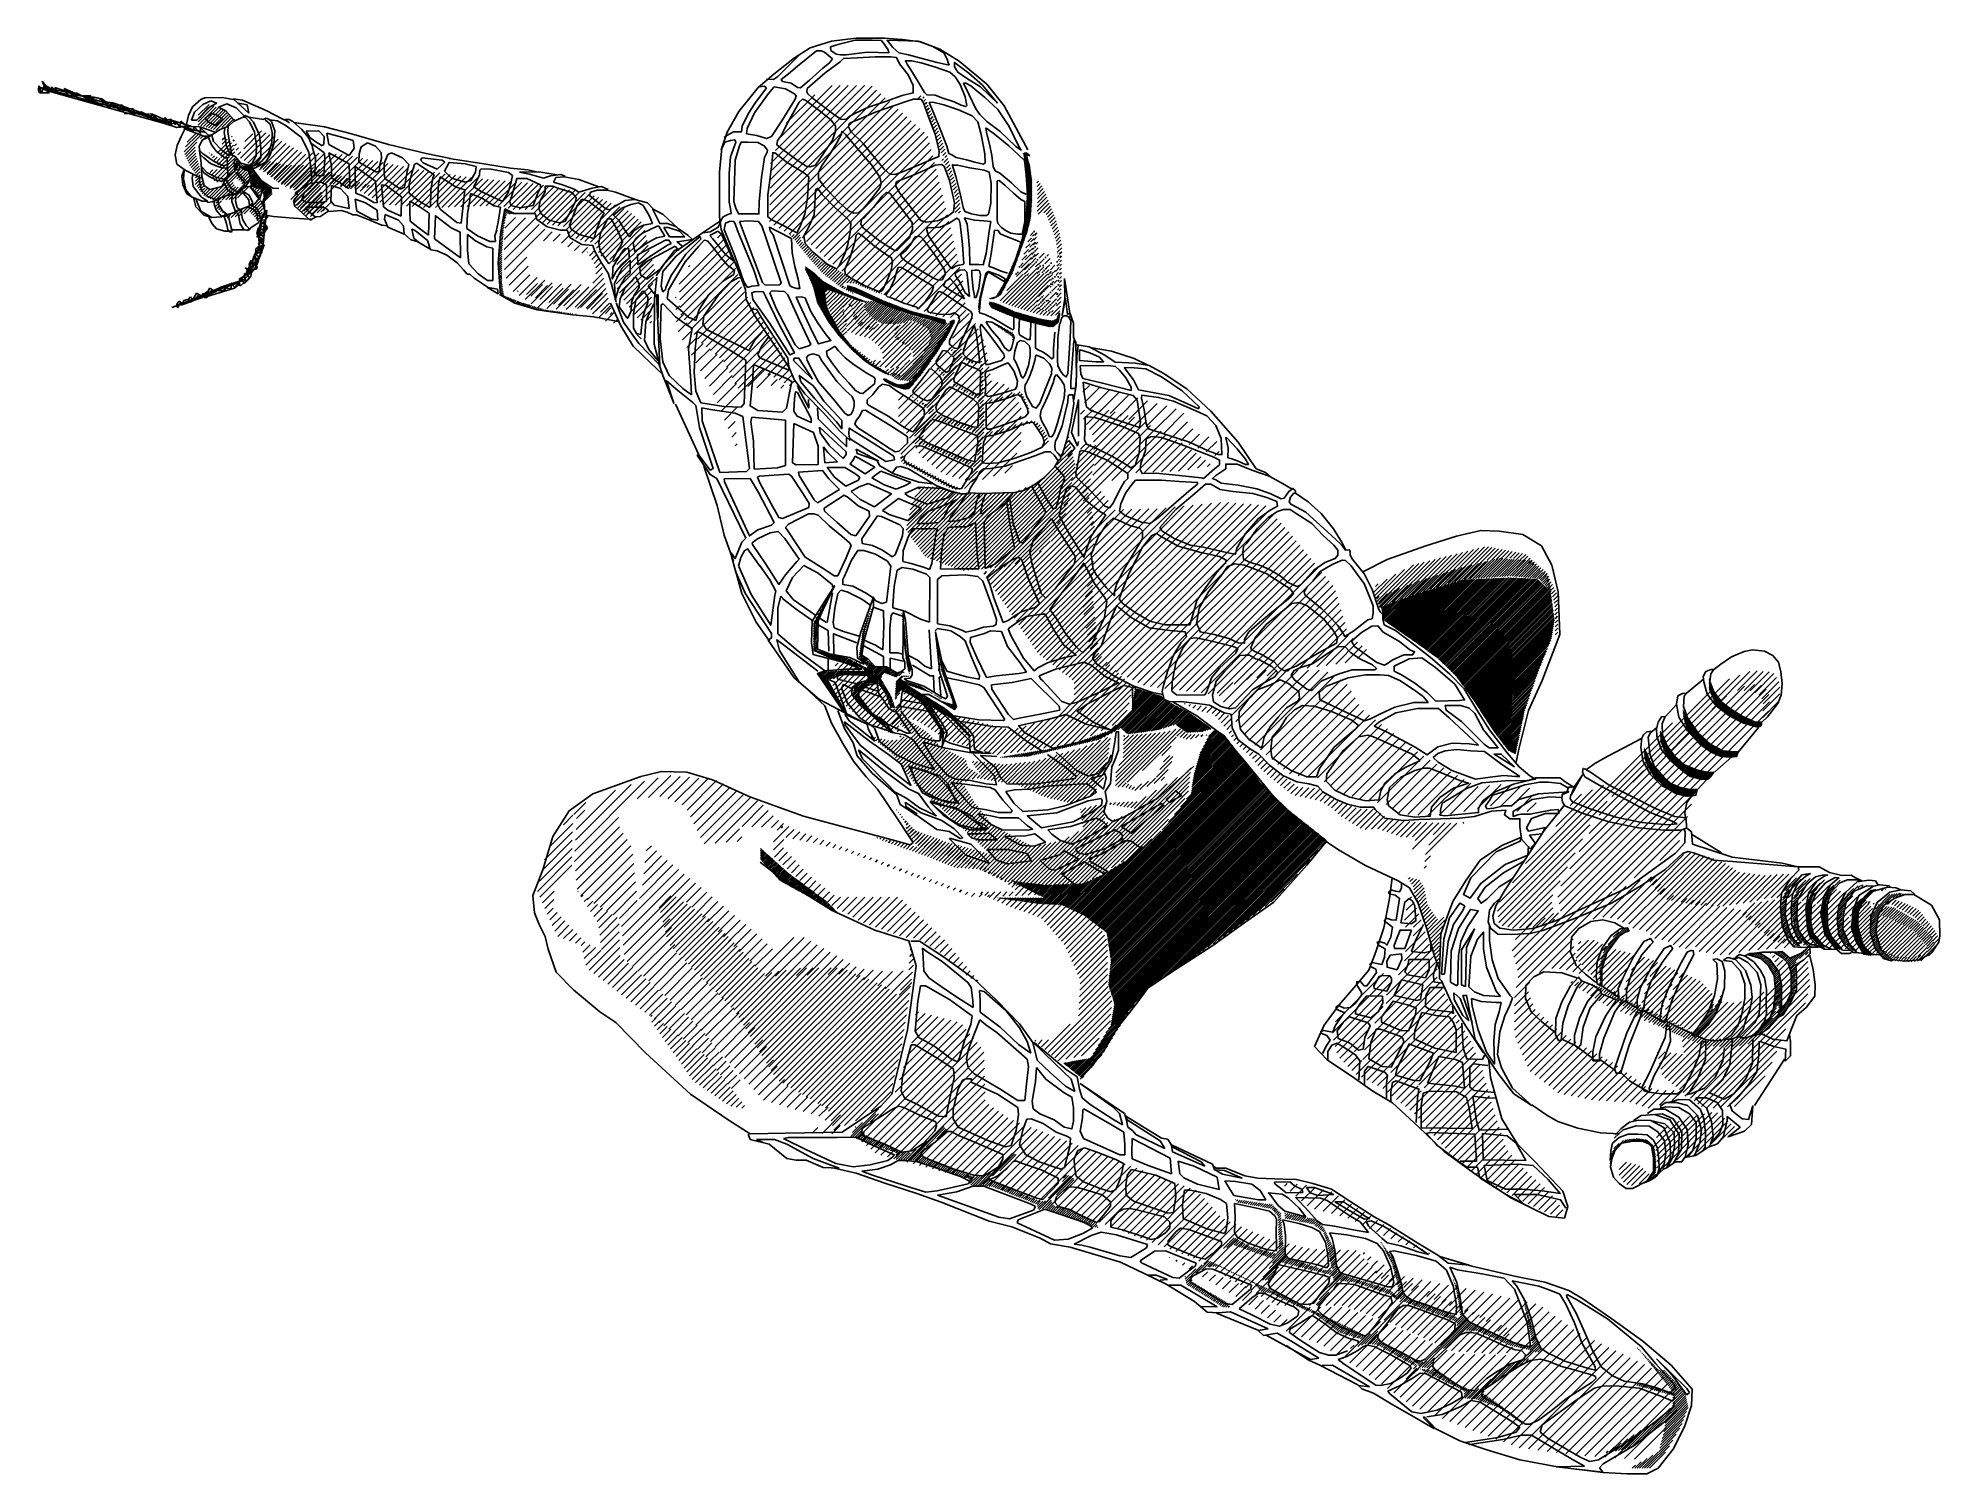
# Model space of a CAD drawing. Header units: inches. Extents: x -18 to 87, y 6 to 85.
import ezdxf

# ---------------------------------------------------------------- set-up
doc = ezdxf.new("R2010")
doc.units = ezdxf.units.IN
doc.header["$MEASUREMENT"] = 0
pattern_1 = [(45, (-13.605135, -34.95223), (-0.02245064, 0.02245064), [])]
pattern_2 = [(45, (-89.88051, -12.91799), (-0.1122532, 0.1122532), [])]
pattern_3 = [(45, (-13.60513, -34.95223), (-0.1122532, 0.1122532), [])]
pattern_4 = [(45, (-89.88051, -12.917985), (-0.04490128, 0.04490128), [])]
pattern_5 = [(45, (-13.605135, -34.95223), (-0.0561266, 0.0561266), [])]
pattern_6 = [(45, (-13.60513, -34.95223), (-0.1571545, 0.1571545), [])]
pattern_7 = [(45, (-89.8805, -12.918), (-0.2245064, 0.2245064), [])]
pattern_8 = [(45, (-13.605135, -34.95223), (-0.04490128, 0.04490128), [])]
pattern_9 = [(45, (-13.60513, -34.95223), (-0.1796051, 0.1796051), [])]
pattern_10 = [(45, (-13.60513, -34.95223), (-0.08980256, 0.08980256), [])]
pattern_11 = [(45, (-89.8805, -12.91799), (-0.1683798, 0.1683798), [])]
pattern_12 = [(45, (-13.60513, -34.95223), (-0.2245064, 0.2245064), [])]

msp = doc.modelspace()

# ---------------------------------------------------------------- hatches: boundary and pattern name
h = msp.add_hatch()
h.set_pattern_fill('ANSI31', color=256, scale=2.54, style=0)
h.set_pattern_definition([(45, (-100.2413, -9.9565), (-0.2245064, 0.2245064), [])])
h.paths.add_polyline_path([(30.75, 79.35), (27.65, 82.09), (25.21, 82.09), (23.21, 80.61), (22.1, 77.88), (22.03, 74.55), (23.51, 73.67), (23.83, 73.71), (24.55, 73.14), (25.8, 72), (27.49, 70.98), (28.96, 70.26), (31.3, 69.37), (32.46, 69.27), (32.64, 69.34), (32.9, 69.31), (32.67, 71.45), (31.71, 75.51)])
h = msp.add_hatch()
h.set_pattern_fill('ANSI31', color=256, scale=1.016, style=0)
h.set_pattern_definition([(45, (-7.64072, -33.41025), (-0.08980256, 0.08980256), [])])
h.paths.add_polyline_path([(-7.86, 80.69), (-8.86, 81.06), (-9.44, 80.55), (-9.44, 79.9), (-9.09, 79.83), (-8.4, 79.6), (-8.14, 79.78), (-7.7, 79.92), (-7.49, 80.13)])
h = msp.add_hatch()
h.set_pattern_fill('ANSI31', color=256, scale=1.27, style=0)
h.set_pattern_definition(pattern_2)
h.paths.add_polyline_path([(31.21, 80.01), (30.57, 81.48), (30.27, 81.56), (30.07, 81.37), (30.49, 81.4), (30.9, 80.26), (31.51, 78.35), (31.71, 78.1), (31.49, 77.99), (31.71, 77.8), (31.98, 77.02), (32.32, 75.72), (32.21, 75.14), (32.34, 75.03), (32.57, 75.11), (32.48, 76.11), (31.82, 78.24)])
h = msp.add_hatch()
h.set_pattern_fill('ANSI31', color=256, scale=1.016, style=0)
h.set_pattern_definition([(45, (-18.68433, -29.87743), (-0.08980256, 0.08980256), [])])
h.paths.add_polyline_path([(-9.63, 78.83), (-9.34, 79.19), (-9.17, 79.1), (-8.92, 79.26), (-9.32, 79.32), (-9.66, 79.46), (-10.05, 78.99), (-10.23, 78.41), (-9.9, 77.68), (-9.45, 77.04), (-9.34, 77.02), (-9.35, 77.53), (-9.56, 78.24)])
h = msp.add_hatch()
h.set_pattern_fill('ANSI31', color=256, scale=1.27, style=0)
h.set_pattern_definition([(45, (-8.54583, -34.2566), (-0.1122532, 0.1122532), [])])
h.paths.add_polyline_path([(-7.51, 78.84), (-7.77, 79.1), (-8.12, 79.33), (-8.12, 78.7), (-8.37, 78.56), (-8.14, 78.01), (-8.88, 78.42), (-8.19, 77.5), (-8.84, 77.43), (-8.54, 76.78), (-8.14, 76.78), (-7.86, 77.13), (-7.89, 78.19), (-7.72, 78.31), (-7.4, 78.29)])
h = msp.add_hatch()
h.set_pattern_fill('ANSI31', color=256, scale=1.905, style=0)
h.set_pattern_definition([(45, (-12.91594, -18.97288), (-0.1683798, 0.1683798), [])])
h.paths.add_polyline_path([(15.1, 74.48), (14.17, 75.26), (11.97, 76.19), (8.94, 76.72), (5.96, 76.97), (3.33, 77.36), (0.49, 77.9), (-1.36, 78.29), (-3.12, 78.38), (-3.46, 78.29), (-4.05, 78.58), (-5.08, 79.17), (-5.96, 79.6), (-6.83, 79.31), (-6.98, 78.24), (-7.71, 79.56), (-7.23, 78.19), (-6.49, 77.65), (-5.86, 77.36), (-4.93, 76.68), (-4.1, 76.29), (-4.39, 75.85), (-3.27, 74.87), (-2.1, 75.36), (-2.19, 76.09), (-1.9, 76.58), (-0.63, 76.33), (0.79, 75.55), (3.28, 75.36), (6.26, 75.46), (7.28, 75.46), (7.87, 75.26), (9.04, 75.26), (9.09, 74.87), (9.63, 74.48), (10.6, 74.33), (10.7, 74.33), (10.99, 73.8), (11.97, 73.46), (12.36, 73.46), (12.7, 72.72), (13.29, 72.48), (13.63, 72.28), (13.58, 71.01), (13.93, 70.38), (14.8, 69.21), (15.54, 68.97), (15.54, 70.49), (15.67, 71.76), (15.73, 71.99), (15.39, 73.06)])
h = msp.add_hatch()
h.set_pattern_fill('ANSI31', color=256, scale=1.016, style=0)
h.set_pattern_definition([(45, (-16.20748, -31.25851), (-0.08980256, 0.08980256), [])])
h.paths.add_polyline_path([(-6.64, 76.45), (-6.21, 76.26), (-6.09, 75.89), (-5.95, 76.32), (-6.14, 76.57), (-6.75, 76.57), (-6.58, 77.16), (-6.84, 77.4), (-7.03, 77.52), (-7.45, 77.42), (-7.45, 77.88), (-7.38, 77.94), (-7.03, 77.69), (-7.42, 78.22), (-7.56, 78.26), (-7.77, 78.13), (-7.81, 77.94), (-7.79, 77.08), (-7.99, 76.83), (-8.09, 76.55), (-8.78, 76.36), (-9.09, 76.45), (-9.25, 76.84), (-9.58, 77.13), (-9.61, 76.65), (-9.16, 76.05), (-8.63, 75.77), (-8.46, 75.76), (-8.49, 75.39), (-7.92, 74.93), (-8.33, 75.45), (-8.14, 75.79), (-7.38, 75.84), (-6.84, 76.23)])
h.paths.add_polyline_path([(-7.51, 76.67), (-7.53, 76.9), (-7.41, 77), (-7.09, 76.81), (-7.03, 76.64), (-7.13, 76.5), (-7.36, 76.49)], flags=16)
h = msp.add_hatch()
h.set_pattern_fill('ANSI31', color=256, scale=0.508, style=0)
h.set_pattern_definition([(45, (-7.40494, -34.54521), (-0.04490128, 0.04490128), [])])
h.paths.add_polyline_path([(-5.41, 76.42), (-5.91, 76.76), (-6.32, 77.33), (-6.45, 77.63), (-7.07, 77.72), (-7.04, 77.48), (-6.65, 77.33), (-6.55, 77.06), (-6.58, 76.76), (-6.56, 76.55), (-6.24, 76.44), (-5.95, 76.36), (-5.83, 75.98), (-5.96, 75.58), (-5.82, 75.33), (-5.86, 74.86), (-5.75, 75.33), (-5.77, 75.72), (-5.54, 75.93), (-5.36, 76.13)])
h = msp.add_hatch()
h.set_pattern_fill('ANSI31', color=256, scale=1.27, style=0)
h.set_pattern_definition([(45, (-16.71019, -39.98469), (-0.1122532, 0.1122532), [])])
h.paths.add_polyline_path([(-2.24, 77.33), (-3.5, 77.71), (-4.59, 77.71), (-5.56, 77.94), (-6.2, 77.73), (-5.02, 76.76), (-4.07, 76.41), (-4.21, 75.62), (-3.5, 74.89), (-2.48, 75.22), (-2.74, 76.76), (-0.58, 76.45), (0.29, 76.5)])
h = msp.add_hatch()
h.set_pattern_fill('ANSI31', color=256, scale=0.254, style=0)
h.set_pattern_definition(pattern_1)
h.paths.add_polyline_path([(36.38, 77.69), (36.23, 78.22), (36.38, 78.22), (36.37, 78.3), (36.2, 78.41), (36.03, 78.36), (36.09, 77.96), (36.2, 76.7), (36.22, 75.97), (36.14, 74.55), (35.93, 73.65), (35.59, 72.58), (35.14, 71.53), (34.54, 70.48), (34.27, 70.4), (34.15, 70.35), (34.38, 70.35), (34.78, 70.56), (35.43, 71.79), (36.24, 74.04), (36.42, 74.78), (36.49, 75.71), (36.49, 76.87)])
h = msp.add_hatch()
h.set_pattern_fill('ANSI31', color=256, scale=1.27, style=0)
h.set_pattern_definition([(45, (45.2088, -19.00014), (-0.1122532, 0.1122532), [])])
h.paths.add_polyline_path([(36.89, 70.52), (37.3, 70.87), (37.53, 71.36), (37.36, 71.71), (37.11, 71.76), (36.83, 71.71), (36.79, 72), (36.66, 72.06), (36.44, 71.85), (36.26, 71.63), (36.01, 71.71), (36.09, 72), (36.32, 72.2), (36.48, 72.62), (36.59, 73.49), (36.66, 73.92), (36.54, 73.82), (36.44, 73.5), (36.29, 72.78), (36.09, 72.43), (35.82, 71.88), (35.57, 71.43), (35.43, 71.28), (35.19, 70.93), (34.89, 70.47), (34.73, 70.24), (34.89, 70.14), (35.55, 69.9), (36.36, 69.63), (37.1, 69.44), (37.62, 69.41), (37.86, 69.46), (38.03, 69.68), (38.11, 70.31), (38.14, 73.14), (38.11, 73.52), (37.97, 74.15), (37.78, 74.8), (37.45, 75.62), (37.21, 76.24), (37.06, 76.55), (36.82, 76.88), (36.77, 76.86), (36.81, 76.06), (36.78, 75.01), (36.95, 75), (37.22, 75.12), (37.37, 74.8), (37.59, 74.26), (37.83, 73.51), (37.92, 72.88), (38.04, 72.76), (38, 70.72), (37.88, 70.42), (37.88, 70), (37.75, 69.79), (37.62, 69.62), (37.28, 69.67), (36.88, 69.82), (36.76, 70.05)])
h = msp.add_hatch()
h.set_pattern_fill('ANSI31', color=256, scale=1.016, style=0)
h.set_pattern_definition(pattern_10)
h.paths.add_polyline_path([(-6, 75.82), (-6.44, 75.54), (-7.22, 75.23), (-7.94, 74.93), (-7.86, 74.79), (-7.14, 74.92), (-6.61, 75.15), (-6.12, 74.61), (-5.86, 75.25)])
h = msp.add_hatch()
h.set_pattern_fill('ANSI31', color=256, scale=0.635, style=0)
h.set_pattern_definition([(45, (-11.48137, -29.802444), (-0.0561266, 0.0561266), [])])
h.paths.add_polyline_path([(7.4, 74.35), (7.56, 75.04), (8.02, 75.02), (7.46, 75.31), (7.21, 74.07), (7.08, 72.29), (7.21, 70.54), (7.99, 70.1), (9.21, 69.74), (11.52, 69.48), (9.73, 69.73), (8.33, 70.15), (7.4, 70.52), (7.28, 71.29), (7.28, 72.84)])
h = msp.add_hatch()
h.set_pattern_fill('ANSI31', color=256, scale=3.175, style=0)
h.set_pattern_definition([(45, (-10.31466, -29.9759), (-0.280633, 0.280633), [])])
h.paths.add_polyline_path([(9.42, 74.27), (9.16, 74.81), (8.05, 74.81), (7.69, 75.06), (7.4, 74.02), (7.44, 71.68), (7.8, 70.82), (9.24, 69.85), (10.64, 69.74), (11.9, 69.85), (12.44, 69.38), (12.94, 69.13), (13.77, 68.91), (13.37, 69.81), (12.76, 70.75), (11.72, 71.14), (10.17, 71.18), (8.81, 71.68), (8.63, 72.94), (9.49, 73.55), (10.39, 73.51), (11.5, 72.9), (12.58, 72.69), (12.4, 73.05), (11.43, 73.33), (11.07, 73.58), (11.03, 73.91), (10.39, 73.91)])
h = msp.add_hatch()
h.set_pattern_fill('ANSI31', color=256, scale=2.54, style=0)
h.set_pattern_definition(pattern_12)
h.paths.add_polyline_path([(21.04, 70.08), (20.49, 70.99), (19.83, 73.24), (19.29, 74.19), (19.07, 73.32), (18.34, 72.84), (17.57, 72.11), (17.06, 71.17), (17.14, 69.46), (18.12, 68.04), (19.5, 66.91), (20.27, 65.41), (21.18, 65.56), (21.98, 66.18), (23.22, 65.52), (23.59, 65.52), (22.93, 67.02)])
h = msp.add_hatch()
h.set_pattern_fill('ANSI31', color=256, scale=1.016, style=0)
h.set_pattern_definition([(45, (-22.69194, -51.93528), (-0.08980256, 0.08980256), [])])
h.paths.add_polyline_path([(26.02, 71.79), (25.52, 72.11), (24.86, 72.42), (23.8, 73.52), (23.7, 73.93), (23.18, 73.87), (23.39, 73.61), (24.21, 72.6), (24.97, 71.75), (25.97, 70.97), (26.82, 70.55), (26.12, 71.05), (26.14, 71.23), (26.37, 71.22), (26.78, 71.19), (27.99, 70.67), (28.25, 70.63), (27.9, 70.84), (26.69, 71.32)])
h = msp.add_hatch()
h.set_pattern_fill('ANSI36', color=256, scale=1.27, style=0)
h.set_pattern_definition([(45, (42.9327, -33.91397), (0.0841899, 0.3086963), [0.396875, -0.079375, 0, -0.079375])])
h.paths.add_polyline_path([(36.89, 72.2), (36.71, 72.6), (36.69, 73.05), (36.77, 73.88), (36.77, 74.01), (36.72, 74.09), (36.6, 74.11), (36.49, 74.05), (36.3, 73.54), (35.89, 72.32), (35.52, 71.51), (35.47, 71.46), (35.38, 71.27), (35.55, 71.43), (35.63, 71.58), (35.8, 71.91), (36.27, 72.79), (36.51, 73.82), (36.65, 73.93), (36.46, 72.6), (36.31, 72.2), (36.08, 72.05), (35.99, 71.73), (36.25, 71.65), (36.63, 72.06), (36.78, 72.01), (36.79, 71.73), (37.07, 71.78), (37.35, 71.73), (37.53, 71.36), (37.28, 70.9), (36.87, 70.54), (36.77, 70.09), (36.86, 69.86), (37.05, 69.74), (37.59, 69.6), (37.86, 69.98), (37.87, 70.46), (37.98, 70.78), (38.02, 72.77), (37.91, 72.88), (37.86, 72.11), (37.76, 71.71), (37.92, 71.61), (37.93, 71.19), (37.9, 70.7), (37.82, 70.46), (37.54, 70.24), (37.39, 70.21), (37.18, 70.34), (37.13, 70.58), (37.43, 70.85), (37.73, 71.22), (37.6, 71.81), (37.29, 72.06)])
h = msp.add_hatch()
h.set_pattern_fill('ANSI36', color=256, scale=1.778, style=0)
h.set_pattern_definition([(45, (-10.1779, -53.06817), (0.11786586, 0.43217483), [0.555625, -0.111125, 0, -0.111125])])
h.paths.add_polyline_path([(36.89, 72.2), (37.37, 72.02), (37.58, 71.81), (37.7, 71.21), (37.12, 70.56), (37.18, 70.33), (37.39, 70.2), (37.58, 70.25), (37.84, 70.46), (37.9, 71.6), (37.74, 71.74), (37.84, 72), (37.84, 72.13), (37.59, 72.37), (37.38, 72.83), (36.86, 72.89), (36.81, 73.82), (36.8, 73.88), (36.76, 73.89), (36.68, 72.89), (36.7, 72.54)])
h = msp.add_hatch()
h.set_pattern_fill('ANSI31', color=256, scale=1.905, style=0)
h.set_pattern_definition([(45, (-10.71925, -30.94992), (-0.1683798, 0.1683798), [])])
h.paths.add_polyline_path([(12.84, 71.69), (12.8, 72.31), (12.4, 72.83), (11.98, 72.94), (12.47, 72.14), (12.47, 71.48), (12.19, 71.03), (11.65, 70.79), (10.27, 70.98), (8.93, 71.25), (8.13, 70.76), (10.22, 70.01), (11.91, 69.83), (13.42, 69.43), (13.15, 70.37)])
h = msp.add_hatch()
h.set_pattern_fill('ANSI31', color=256, scale=0.254, style=0)
h.set_pattern_definition([(45, (-15.835773, -55.500662), (-0.02245064, 0.02245064), [])])
h.paths.add_polyline_path([(25, 71.31), (24.45, 71.83), (24.22, 71.99), (24.02, 72.12), (24.02, 71.92), (24.22, 71.53), (24.45, 70.98), (24.67, 70.11), (25.29, 69.04), (25.84, 68.32), (26.59, 67.51), (27.27, 66.9), (27.95, 66.46), (28.34, 66.25), (28.61, 66.15), (28.66, 66.18), (28.38, 66.36), (27.66, 66.76), (26.58, 67.71), (25.87, 68.61), (25.66, 69.03), (25.32, 69.62), (25.18, 70), (25.13, 70.37), (25.09, 70.71), (25.14, 70.82), (25.32, 70.82), (25.63, 70.71), (26.25, 70.5), (26.88, 70.26), (27.18, 70.18), (27.33, 70.2), (26.17, 70.66)])
h = msp.add_hatch()
h.set_pattern_fill('ANSI31', color=256, scale=3.81, style=0)
h.set_pattern_definition([(45, (-6.4617, -33.0699), (-0.3367596, 0.3367596), [])])
h.paths.add_polyline_path([(21.63, 66.61), (20.22, 65.67), (19.48, 67.04), (17.79, 68.33), (16.85, 70.53), (16.92, 68.65), (18.85, 65.31), (20.3, 61.9), (20.1, 64.14), (20.93, 65.39), (22.34, 65.59), (23.6, 64.92)])
h = msp.add_hatch()
h.set_pattern_fill('ANSI31', color=256, scale=0.254, style=0)
h.set_pattern_definition([(45, (-17.27547, -52.321645), (-0.02245064, 0.02245064), [])])
h.paths.add_polyline_path([(29.85, 69.66), (28.37, 70.22), (26.79, 70.95), (26.33, 71.09), (26.3, 70.87), (28.34, 70), (29.8, 69.49), (31.11, 69.13), (31.67, 68.93), (31.74, 69.01), (31.74, 69.18), (31.09, 69.35)])
h = msp.add_hatch()
h.set_pattern_fill('ANSI31', color=256, scale=1.778, style=0)
h.set_pattern_definition([(45, (-12.90648, -57.42148), (-0.1571545, 0.1571545), [])])
h.paths.add_polyline_path([(29.63, 67.85), (29.32, 68.05), (29.11, 68.27), (29.05, 68.62), (29.13, 68.88), (29.03, 69.07), (28.83, 69.16), (28.57, 69.16), (28.3, 69.16), (28.15, 69.02), (28.02, 68.84), (27.83, 68.67), (27.75, 68.76), (26.99, 69.16), (26.74, 69.59), (26.58, 69.97), (26.36, 70.09), (26.21, 70.09), (26.12, 70.05), (26.07, 69.9), (26.07, 69.52), (26.23, 69), (26.33, 68.58), (26.85, 68.35), (27.48, 68.21), (27.8, 67.96), (28.05, 67.72), (28.26, 67.4), (28.27, 67.07), (28.29, 66.95), (28.15, 66.93), (27.94, 66.96), (27.73, 66.96), (27.73, 66.9), (27.85, 66.72), (28.16, 66.57), (28.62, 66.54), (29.06, 66.54), (29.52, 66.71), (29.73, 66.87), (29.82, 67.15), (29.84, 67.4), (29.82, 67.64)])
h = msp.add_hatch()
h.set_pattern_fill('ANSI31', color=256, scale=0.762, style=0)
h.set_pattern_definition([(45, (-9.99107, -66.701575), (-0.06735192, 0.06735192), [])])
h.paths.add_polyline_path([(29.72, 69.47), (27.79, 70.22), (27.3, 70.22), (27.28, 70.06), (27.24, 69.95), (27.32, 69.71), (27.5, 69.49), (27.72, 69.29), (27.98, 69.1), (28.29, 68.97), (28.53, 68.97), (28.93, 68.97), (29.28, 68.97), (29.43, 69.03), (29.56, 69.12), (29.72, 69.14), (29.91, 69.14), (30.18, 69.05), (30.46, 68.9), (30.62, 68.81), (30.73, 68.75), (30.84, 68.59), (30.9, 68.44), (30.92, 68.31), (30.92, 68.13), (30.88, 68), (30.77, 67.71), (30.2, 67.06), (29.81, 66.53), (29.52, 66.25), (29.23, 66.14), (28.99, 66.25), (28.77, 66.25), (28.66, 66.16), (28.84, 66.05), (29.04, 65.89), (29.37, 65.85), (29.61, 65.83), (29.78, 65.83), (30.02, 66.09), (30.57, 66.75), (31.5, 68.04), (31.98, 68.9), (31.91, 69.01), (31.54, 69.03), (30.75, 69.18)])
h = msp.add_hatch()
h.set_pattern_fill('ANSI31', color=256, scale=0.254, style=0)
h.set_pattern_definition([(45, (-20.467662, -57.65827), (-0.02245064, 0.02245064), [])])
h.paths.add_polyline_path([(31.83, 68.29), (32.23, 69.05), (32.23, 69.2), (31.98, 69.08), (31.98, 68.88), (31.62, 68.32), (31.07, 67.49), (30.37, 66.5), (29.87, 65.85), (29.66, 65.7), (29.43, 65.62), (29.09, 65.62), (28.7, 65.8), (28.4, 65.95), (28.28, 65.9), (28.46, 65.75), (28.91, 65.52), (29.48, 65.35), (29.71, 65.39), (29.89, 65.55), (30.44, 66.23), (31.2, 67.31)])
h = msp.add_hatch()
h.set_pattern_fill('ANSI31', color=256, scale=2.54, style=0)
h.set_pattern_definition([(45, (-79.63653, -42.23502), (-0.2245064, 0.2245064), [])])
h.paths.add_polyline_path([(35.13, 65.59), (34.26, 65.83), (33.92, 67.9), (33.2, 69.35), (33.03, 69.55), (32.72, 69.51), (32.49, 68.99), (32.06, 68.04), (30.61, 66.11), (29.59, 65.05), (29.15, 65.06), (29.15, 63.66), (30.35, 61.69), (31.61, 60.68), (33.2, 60.24), (35.32, 60.82), (35.9, 62.55), (35.9, 64.43)])
h = msp.add_hatch()
h.set_pattern_fill('ANSI31', color=256, scale=0.254, style=0)
h.set_pattern_definition([(45, (-11.748085, -55.746055), (-0.02245064, 0.02245064), [])])
h.paths.add_polyline_path([(35.56, 69.63), (34.74, 70.01), (34.42, 70.13), (34.28, 70.14), (34.19, 70.18), (34.13, 70.05), (34.29, 69.83), (35.14, 69.47), (35.95, 69.17), (36.81, 68.95), (37.48, 68.79), (37.74, 68.82), (37.85, 68.93), (37.97, 69.08), (38.05, 69.54), (38, 69.58), (37.85, 69.21), (37.6, 69.13), (36.94, 69.24)])
h = msp.add_hatch()
h.set_pattern_fill('ANSI31', color=256, scale=0.762, style=0)
h.set_pattern_definition([(45, (-14.06111, -52.9381), (-0.06735192, 0.06735192), [])])
h.paths.add_polyline_path([(34.78, 68.83), (34.34, 69.05), (33.99, 69.11), (34.31, 69.01), (35.05, 68.49), (35.43, 68.24), (35.44, 67.87), (35.51, 68.18), (35.45, 68.47)])
h = msp.add_hatch()
h.set_pattern_fill('ANSI31', color=256, scale=1.27, style=0)
h.set_pattern_definition(pattern_2)
h.paths.add_polyline_path([(32.51, 67.04), (32.7, 67.05), (33.14, 66.81), (33.44, 66.77), (33.47, 66.86), (33.33, 66.93), (33.11, 67), (32.66, 67.15), (32.56, 67.38), (32.7, 67.96), (32.62, 68.04), (32.43, 67.58), (32.25, 67.47), (32.06, 67.58), (31.93, 67.68), (31.86, 67.6), (32.05, 67.47), (32.17, 67.29), (32.19, 67.05), (31.95, 66.29), (31.81, 66.12), (31.54, 66.31), (31.31, 66.55), (31.22, 66.55), (31.55, 66.22), (31.65, 65.93), (31.5, 65.5), (30.98, 64.78), (30.68, 64.53), (30.07, 64.81), (29.69, 65.17), (29.94, 64.88), (30.5, 64.49), (30.72, 64.32), (30.81, 64.1), (30.83, 63.96), (30.73, 63.82), (30.12, 63.1), (30.06, 62.97), (30.01, 62.59), (29.95, 62.54), (29.56, 62.18), (29.24, 61.74), (29.25, 61.57), (29.35, 61.29), (30.04, 60.97), (30.79, 60.53), (31.41, 60.21), (31.96, 59.92), (32.34, 59.83), (32.59, 59.85), (32.37, 59.97), (32.28, 59.99), (29.44, 61.5), (29.39, 61.7), (29.45, 61.87), (30.04, 62.35), (30.35, 62.35), (30.5, 62.31), (32.75, 61.33), (33.12, 61.12), (33.31, 61.07), (33.31, 60.78), (32.82, 60.09), (32.75, 59.8), (32.84, 59.78), (33.08, 60.02), (33.3, 60.44), (33.55, 60.94), (33.73, 61.12), (33.68, 61.45), (33.72, 62.44), (33.85, 62.85), (33.86, 63.28), (33.79, 66.64), (33.71, 66.96), (33.67, 66.76), (33.63, 65.11), (33.53, 65.12), (33.15, 65.15), (32.11, 65.74), (32.02, 65.64), (33.14, 65.04), (33.49, 64.86), (33.62, 64.56), (33.63, 63.2), (33.38, 63.19), (31.26, 63.95), (31.07, 64.2), (31.05, 64.52), (31.82, 65.65), (32.02, 65.79)])
h.paths.add_polyline_path([(31.41, 63.63), (33.03, 63.12), (33.48, 62.92), (33.57, 62.5), (33.48, 61.99), (33.5, 61.35), (33.37, 61.26), (32.26, 61.75), (30.66, 62.44), (30.5, 62.55), (30.53, 62.99), (30.97, 63.72)], flags=16)
h = msp.add_hatch()
h.set_pattern_fill('ANSI31', color=256, scale=1.27, style=0)
h.set_pattern_definition(pattern_2)
h.paths.add_polyline_path([(35.74, 65.07), (35.93, 64.92), (36.23, 64.34), (36.29, 64.05), (36.12, 63.84), (36.32, 64.05), (36.35, 64.25), (36.16, 64.72), (35.93, 65.19), (35.72, 65.25), (35.57, 65.14), (35.04, 64.97), (34.47, 64.85), (34.09, 64.72), (33.98, 64.57), (34.32, 64.63), (34.98, 64.82), (35.55, 65.01)])
h = msp.add_hatch()
h.set_pattern_fill('ANSI31', color=256, scale=3.81, style=0)
h.set_pattern_definition([(45, (-17.43696, -40.0238), (-0.3367596, 0.3367596), [])])
h.paths.add_polyline_path([(44.91, 64.03), (44.38, 64.32), (42.84, 64.73), (41.12, 65.25), (39.28, 65.66), (39.31, 65.15), (39.43, 64.36), (41.47, 63.85), (43.83, 62.9), (46.78, 61.62), (46.81, 61.93), (46.64, 62.65), (46.35, 62.73), (45.9, 62.73), (45.13, 63.38)])
h = msp.add_hatch()
h.set_pattern_fill('ANSI31', color=256, scale=2.54, style=0)
h.set_pattern_definition([(45, (-81.251, -27.69928), (-0.2245064, 0.2245064), [])])
h.paths.add_polyline_path([(53.17, 54.44), (50.73, 57.41), (49.36, 58.96), (47.03, 59.14), (43.4, 58.78), (41.08, 58.72), (40.12, 59.97), (41.79, 60.74), (44.77, 60.86), (46.44, 61.16), (44.77, 62.41), (42.27, 63.78), (40.54, 64.26), (39.05, 64.2), (39.89, 62.77), (39.95, 60.8), (39.23, 59.49), (40.07, 56.93), (39.29, 53.25), (39.83, 50.45), (42.69, 49.02), (46.56, 48.54), (47.93, 49.26), (51.08, 49.91), (54.06, 50.33), (55.14, 50.86), (53.94, 51.82)])
h = msp.add_hatch()
h.set_pattern_fill('ANSI31', color=256, scale=1.27, style=0)
h.set_pattern_definition(pattern_2)
h.paths.add_polyline_path([(36.95, 63.4), (36.63, 63.62), (36.16, 63.6), (35.55, 63.4), (34.47, 63.04), (33.97, 62.99), (33.93, 62.74), (34.15, 62.81), (35.03, 63.04), (35.78, 63.29), (36.56, 63.53), (36.93, 63.02), (37.2, 62.38), (37.06, 62.11), (37.26, 62.27), (37.42, 62.52), (37.29, 62.88)])
h = msp.add_hatch()
h.set_pattern_fill('ANSI31', color=256, scale=1.778, style=0)
h.set_pattern_definition([(45, (41.67795, -36.63906), (-0.1571545, 0.1571545), [])])
h.paths.add_polyline_path([(39.83, 54.13), (39.96, 57.73), (39.58, 59.76), (40.14, 62.26), (39.26, 62.38), (38.43, 59.43), (37.43, 56.63), (35.42, 55.72), (33.8, 55.26), (36.86, 50.77), (38.83, 49.27), (38.83, 48.27), (37.8, 47.31), (35.36, 46.57), (31.83, 47.47), (29.53, 48.71), (28.96, 47.74), (28, 49.14), (26.9, 50.4), (25.67, 50.27), (25.47, 48.57), (27.27, 47.04), (28.63, 46.44), (29.56, 47.27), (30.23, 47.07), (31.83, 46.04), (34.56, 45.21), (38.76, 45.81), (41.63, 47.17), (42.06, 48.94), (40.19, 50.77)])
h = msp.add_hatch()
h.set_pattern_fill('ANSI31', color=256, scale=1.27, style=0)
h.set_pattern_definition([(45, (-73.48032, -38.71528), (-0.1122532, 0.1122532), [])])
h.paths.add_polyline_path([(38.35, 58.52), (38.89, 61.14), (38.5, 62.84), (38.12, 61.72), (37.86, 61.16), (36.76, 60.17), (35.54, 59.69), (32.84, 59.58), (31.34, 59.98), (30.32, 59.98), (29.86, 59.06), (29.55, 57.6), (30.63, 56.13), (32.64, 55.36), (35.26, 55.59), (37.27, 56.59)])
h = msp.add_hatch()
h.set_pattern_fill('ANSI31', color=256, scale=1.27, style=0)
h.set_pattern_definition([(45, (-24.4012, -38.58288), (-0.1122532, 0.1122532), [])])
h.paths.add_polyline_path([(61.17, 55.05), (61.55, 55.93), (62.92, 56.07), (64.22, 55.64), (64.71, 55.19), (65.03, 54.42), (65.31, 53.47), (65.34, 51.75), (65.48, 51.89), (65.45, 54.03), (64.89, 55.22), (63.69, 56.28), (61.52, 56.7), (57.51, 55.68), (55.48, 54.59), (55.27, 54.21), (55.65, 53.33), (56.92, 53.86), (59.8, 54.8)])
h = msp.add_hatch()
h.set_pattern_fill('ANSI31', color=256, scale=0.762, style=0)
h.set_pattern_definition([(45, (-89.88051, -12.917985), (-0.06735192, 0.06735192), [])])
h.paths.add_polyline_path([(64.01, 55.91), (62.25, 56.05), (60.11, 55.52), (57.69, 54.75), (55.48, 53.87), (55.72, 53.31), (60.39, 54.89), (62.82, 55.07), (64.43, 54.93), (65.13, 54.15), (64.96, 54.93)])
h = msp.add_hatch()
h.set_pattern_fill('ANSI31', color=256, scale=0.508, style=0)
h.set_pattern_definition(pattern_4)
h.paths.add_polyline_path([(65.11, 51.58), (65.29, 52.63), (65.08, 54.21), (64.34, 54.91), (62.83, 54.98), (60.3, 54.87), (57.64, 54.07), (56.02, 53.47), (55.74, 53.36), (55.88, 52.63), (57.25, 51.68), (58.83, 50.56), (59.88, 49.54), (60.87, 48.17), (61.88, 46.59), (62.76, 45.44), (63.15, 45.26), (63.64, 47.61), (64.31, 49.58)])
h = msp.add_hatch()
h.set_pattern_fill('ANSI31', color=256, scale=0.508, style=0)
h.set_pattern_definition(pattern_8)
h.paths.add_polyline_path([(28.36, 49.74), (29.02, 49.48), (29.45, 49.76), (29.4, 49.82), (29.15, 49.74), (28.42, 50.08), (27.78, 50.1), (27.1, 50.76), (27.31, 52.07), (27.67, 53.39), (27.16, 51.98), (26.97, 50.59), (27.44, 50.08), (27.37, 50.01), (26.39, 50.53), (24.64, 50.96), (24.64, 51.29), (24.68, 52.58), (25.42, 54.22), (24.47, 52.51), (24.47, 50.93), (25.3, 50.57), (27.12, 50.01), (27.31, 49.84), (25.9, 49.84), (27.48, 49.61), (27.48, 49.33), (27.07, 49.14), (28.01, 49.16), (28.44, 48.54), (28.7, 47.81), (28.96, 47.81), (28.76, 48.41), (28.16, 49.44)])
h = msp.add_hatch()
h.set_pattern_fill('ANSI31', color=256, scale=0.508, style=0)
h.set_pattern_definition(pattern_8)
h.paths.add_polyline_path([(29.59, 49.1), (30.91, 48.64), (31.83, 48.11), (30.33, 49.01), (29.3, 49.34), (29.36, 49.49), (29.68, 49.54), (29.84, 49.93), (29.6, 50.86), (29.48, 52.32), (29.34, 53.09), (29.46, 51.2), (29.61, 50.13), (29.73, 49.69), (29.65, 49.57), (29.3, 49.57), (29.01, 49.26), (28.95, 48.23), (29.3, 48.77), (30.31, 48.25), (31.46, 46.56), (31.46, 45.99), (31.67, 46.5), (30.83, 47.98), (32.02, 47.24), (33.07, 46.17), (33.09, 45.86), (33.09, 46.32), (31.71, 47.8), (30.33, 48.64)])
h = msp.add_hatch()
h.set_pattern_fill('ANSI31', color=256, scale=0.508, style=0)
h.set_pattern_definition([(45, (1.67992, -33.712927), (-0.04490128, 0.04490128), [])])
h.paths.add_polyline_path([(31.56, 50.03), (31.24, 51.5), (31.52, 49.83), (32.14, 48.12), (32.07, 48.02), (31.62, 48.15), (32.17, 47.77), (32.34, 47.86)])
h = msp.add_hatch()
h.set_pattern_fill('ANSI31', color=256, scale=0.508, style=0)
h.set_pattern_definition([(45, (-85.05733, -11.51106), (-0.04490128, 0.04490128), [])])
h.paths.add_polyline_path([(25.85, 49.64), (27.38, 49.58), (26.36, 49.87), (25.05, 49.8), (24.74, 49.69), (26.12, 47.58), (25.18, 49.38)])
h = msp.add_hatch()
h.set_pattern_fill('ANSI31', color=256, scale=3.302, style=0)
h.set_pattern_definition([(45, (-97.589, -50.4149), (-0.2918583, 0.2918583), [])])
h.paths.add_polyline_path([(58.2, 45.05), (54.68, 47.71), (53.82, 49.19), (52.84, 49.76), (52.35, 49.88), (49.07, 49.88), (46.61, 48.78), (48.37, 46.08), (50.75, 44.11), (52.27, 43.95), (53.53, 43.09), (55.09, 42.64), (55.91, 42.56), (56.73, 41.95), (58.45, 41.86), (59.68, 41.95), (61.68, 42.4), (62.99, 42.4), (63.16, 42.11), (64.18, 42.07), (64.3, 42.68), (63.98, 43.38), (62.46, 43.58), (61.03, 43.46)])
h = msp.add_hatch()
h.set_pattern_fill('ANSI31', color=256, scale=2.032, style=0)
h.set_pattern_definition([(45, (-39.1276, -36.64692), (-0.17960512, 0.17960512), [])])
h.paths.add_polyline_path([(67.44, 41.71), (68.35, 42.85), (69.38, 43.53), (72.22, 45.79), (73.23, 47.15), (74.5, 48.12), (75.19, 48.75), (76.01, 48.77), (76.48, 48.6), (76.81, 48.17), (76.75, 47.39), (76.75, 47.04), (77.71, 48.23), (77.71, 49.16), (77.34, 49.77), (76.21, 49.86), (74.67, 49.3), (72.85, 47.95), (71.03, 46.27), (69.91, 45.29), (68.18, 43.61), (66.46, 42.91), (65.66, 41.6), (64.03, 39.74), (62.11, 36.85), (62.25, 35.82), (62.81, 35.73), (62.94, 35.65), (64.32, 35.7), (65.31, 36.08), (65.11, 37.34)])
h = msp.add_hatch()
h.set_pattern_fill('ANSI31', color=256, scale=0.254, style=0)
h.set_pattern_definition(pattern_1)
h.paths.add_polyline_path([(74.51, 48.11), (74.08, 48.68), (73.85, 49.25), (73.82, 49.41), (73.82, 48.78), (74.2, 47.92), (74.9, 47.39), (75.7, 46.96), (76.43, 46.75), (76.62, 46.78), (76.7, 46.86), (76.7, 47.02), (76.31, 47.04), (75.63, 47.35), (75.04, 47.72)])
h = msp.add_hatch()
h.set_pattern_fill('ANSI31', color=256, scale=0.508, style=0)
h.set_pattern_definition([(45, (-85.20147, -11.12332), (-0.04490128, 0.04490128), [])])
h.paths.add_polyline_path([(27.55, 49.12), (27.04, 49.21), (26.68, 48.88), (26.64, 48.48), (27.55, 47.46), (28.54, 46.64), (28.3, 47.06), (27.64, 47.55), (26.93, 48.48), (26.97, 48.68)])
h = msp.add_hatch()
h.set_pattern_fill('ANSI31', color=256, scale=0.508, style=0)
h.set_pattern_definition([(45, (-79.03609, -63.97079), (-0.04490128, 0.04490128), [])])
h.paths.add_polyline_path([(43.91, 48.19), (43.64, 48.46), (42.19, 48.89), (42.14, 48.67), (41.99, 47.63), (40.8, 46.56), (39.28, 46.01), (37.38, 45.52), (34.62, 45.06), (36.31, 45.13), (38.35, 45.62), (40.2, 46.05), (41.41, 46.69), (41.77, 46.35), (43.5, 46.59), (44.4, 46.9), (45.03, 46.44), (45.88, 46.49), (46.41, 46.66), (45.15, 47.56)])
h = msp.add_hatch()
h.set_pattern_fill('ANSI31', color=256, scale=2.54, style=0)
h.set_pattern_definition(pattern_7)
h.paths.add_polyline_path([(72.81, 42.37), (73.09, 43.3), (73.89, 44.14), (75.24, 45.35), (76.5, 46.75), (77.06, 47.5), (77.16, 48.25), (77.06, 48.71), (76.78, 49.04), (76.04, 49.13), (75.05, 48.67), (73.79, 47.73), (72.49, 46.19), (71.23, 45.26), (69.82, 44), (68.75, 43.21), (67.86, 42.09), (66.65, 39.89), (65.44, 37.61), (65.67, 36.4), (68.66, 37.8), (70.62, 39.01), (72.11, 40.22), (72.35, 41.06)])
h = msp.add_hatch()
h.set_pattern_fill('ANSI31', color=256, scale=1.27, style=0)
h.set_pattern_definition([(45, (-74.50991, -38.90726), (-0.1122532, 0.1122532), [])])
h.paths.add_polyline_path([(42.72, 40.06), (45.1, 43.03), (45.26, 44.49), (44.56, 44), (42.34, 42.65), (40.54, 42.55), (40.51, 42.54), (40.51, 42.53), (42.4, 42.22), (40.51, 41.41), (40.51, 42.53), (40.46, 42.53), (39.16, 42.22), (39.32, 41.14), (38.18, 40.49), (36.51, 40.17), (34.3, 41.36), (33.32, 42.6), (32.68, 43.68), (33.38, 43.95), (35.7, 43.57), (37.27, 42.87), (38.72, 42.54), (39.8, 43.03), (40.4, 43.73), (40.69, 45.09), (40.84, 46.25), (39.25, 45.6), (36.72, 44.87), (34.99, 44.68), (33.12, 44.89), (33.77, 44.01), (32.97, 44.53), (32.84, 44.98), (31.49, 45.63), (30.81, 46.39), (29.15, 47.51), (28.79, 46.88), (29.15, 46.39), (29.17, 46.92), (29.92, 46.34), (29.81, 46.08), (29.2, 46.29), (29.23, 46.06), (28.65, 46), (27.54, 46.27), (28.84, 45.24), (30.08, 43.57), (32.19, 41.63), (34.19, 39.74), (31.7, 40.44), (29.54, 41.25), (29.87, 40.39), (32.84, 39.25), (35.75, 37.96), (39.1, 37.96)])
h = msp.add_hatch()
h.set_pattern_fill('ANSI31', color=256, scale=1.905, style=0)
h.set_pattern_definition([(45, (-75.59323, -6.16376), (-0.1683798, 0.1683798), [])])
h.paths.add_polyline_path([(55.35, 42.23), (54.56, 42.23), (53.25, 42.67), (52.24, 43.37), (51.19, 43.42), (50.44, 43.94), (49.13, 45.08), (48.73, 45.3), (47.5, 46.4), (47.46, 47.32), (46.58, 47.8), (44.78, 48.06), (45.71, 47.62), (46.49, 47.49), (47.2, 46.66), (47.68, 45.92), (48.6, 45.08), (49.04, 44.51), (49.87, 43.77), (50.84, 43.02), (51.85, 42.8), (52.5, 42.63), (53.03, 42.28), (53.51, 41.84), (54.7, 41.1), (55.57, 41.14), (56.93, 40.66), (57.68, 40.7), (57.33, 39.56), (57.94, 40.48), (58.64, 40.83), (58.2, 39.87), (58.07, 38.64), (58.42, 39.61), (59.48, 40.92), (60.31, 41.49), (59.87, 41.45), (57.77, 41.49), (56.19, 41.67)])
h = msp.add_hatch()
h.set_pattern_fill('ANSI31', color=256, scale=0.254, style=0)
h.set_pattern_definition(pattern_1)
h.paths.add_polyline_path([(73.2, 46.45), (72.62, 47.25), (72.47, 47.52), (72.37, 47.69), (72.42, 47.21), (72.62, 46.53), (73.3, 45.81), (73.93, 45.36), (74.47, 45.12), (75, 45.08), (75.33, 45.12), (75.41, 45.38), (75.25, 45.38), (74.57, 45.44), (73.91, 45.79)])
h = msp.add_hatch()
h.set_pattern_fill('ANSI31', color=256, scale=0.508, style=0)
h.set_pattern_definition(pattern_4)
h.paths.add_polyline_path([(51.79, 39.39), (52.73, 40.52), (50.66, 42.16), (49.11, 43.66), (47.85, 45.35), (47.09, 46.33), (46.59, 46.59), (46.25, 46.27), (45.78, 45.35), (45.44, 44.18), (45.26, 43.08), (43.65, 41.04), (41.6, 39.35), (40.45, 38.65), (39.31, 38.12), (37.25, 38.04), (35.36, 38.27), (36.51, 37.67), (37.02, 37.42), (36.72, 37.61), (37.19, 37.33), (34.56, 37.33), (36.91, 37), (38.13, 36.95), (39.4, 36.34), (40.62, 35.41), (40.85, 33.86), (40.71, 32.55), (41.04, 31.51), (40.85, 30.34), (39.73, 28.51), (38.22, 28.23), (39.26, 27.39), (40.34, 28.65), (41.84, 31.09), (42.92, 32.4), (44.42, 33.39), (47.56, 35.55), (49.91, 37.28)])
h = msp.add_hatch()
h.set_pattern_fill('ANSI31', color=256, scale=1.27, style=0)
h.set_pattern_definition(pattern_2)
h.paths.add_polyline_path([(44.47, 46.25), (45.09, 46.05), (46.21, 46.31), (45.09, 46.35), (44.62, 46.7), (44.23, 46.56), (43.38, 46.41), (41.85, 46.29), (41.56, 46.27), (41.52, 45.07), (41.12, 44.27), (41.1, 43.42), (41.56, 43.46), (42.26, 43.22), (43.74, 43.85), (44.33, 45.09), (43.93, 45.23), (43.34, 43.95), (42.13, 43.44), (41.69, 43.68), (42.99, 44.64), (44.07, 45.52)])
h = msp.add_hatch()
h.set_pattern_fill('ANSI31', color=256, scale=0.254, style=0)
h.set_pattern_definition(pattern_1)
h.paths.add_polyline_path([(71.9, 45.16), (71.49, 45.73), (71.25, 46.3), (71.12, 46.54), (71.13, 45.99), (71.31, 45.49), (71.68, 44.91), (72.25, 44.4), (72.77, 44.03), (73.42, 43.85), (73.75, 43.87), (73.89, 44.01), (74.08, 44.26), (73.79, 44.24), (73.11, 44.38), (72.46, 44.67)])
h = msp.add_hatch()
h.set_pattern_fill('ANSI31', color=256, scale=0.254, style=0)
h.set_pattern_definition([(45, (-14.486007, -35.8932), (-0.02245064, 0.02245064), [])])
h.paths.add_polyline_path([(71.02, 44.22), (70.61, 44.79), (70.37, 45.36), (70.24, 45.6), (70.25, 45.05), (70.43, 44.55), (70.8, 43.97), (71.37, 43.46), (71.88, 43.09), (72.54, 42.91), (72.87, 42.93), (73.01, 43.07), (73.2, 43.32), (72.91, 43.29), (72.23, 43.44), (71.58, 43.72)])
h = msp.add_hatch()
h.set_pattern_fill('ANSI31', color=256, scale=3.175, style=0)
h.set_pattern_definition([(45, (-13.60513, -34.95223), (-0.280633, 0.280633), [])])
h.paths.add_polyline_path([(16.46, 36.68), (17.34, 37.21), (21.84, 33), (26.45, 33.15), (29.5, 31.84), (30.13, 33.2), (29.55, 32.95), (29.35, 33.44), (28.67, 33.24), (26.98, 33.44), (23.73, 35.28), (22.71, 34.89), (22.47, 34.26), (21.36, 35.33), (18.16, 37.99), (15.98, 39.73), (15.3, 40.46), (15.01, 37.75), (14.77, 36.97), (14.48, 40.07), (13.6, 41.52), (14.19, 42.73), (16.08, 42.93), (17.38, 42.4), (18.4, 40.31), (20.58, 40.46), (20.34, 41.28), (22.86, 41.18), (21.55, 42.59), (19.03, 43.85), (16.46, 44.09), (13.75, 43.41), (11.42, 41.86), (11.28, 39.39), (11.47, 37.55), (13.85, 36.15), (14.04, 33.97), (17.53, 30.82), (21.7, 26.18), (25.09, 25.21), (25.14, 24.68), (24.46, 24.68), (24.12, 24.38), (25.9, 24.32), (25.96, 25.45), (23.1, 26.9), (21.36, 30.05), (16.9, 34.31)])
h = msp.add_hatch()
h.set_pattern_fill('ANSI31', color=256, scale=2.54, style=0)
h.set_pattern_definition([(45, (-3.70926, -31.8466), (-0.2245064, 0.2245064), [])])
h.paths.add_polyline_path([(11.2, 41.89), (12.79, 43.28), (11.01, 41.89), (9.74, 39.86), (9.24, 37.7), (10.32, 35.23), (11.65, 34.72), (11.96, 33.46), (15.14, 31.05), (18.37, 28.77), (20.08, 26.67), (20.53, 27.18), (18.24, 30.16), (13.8, 34.15), (13.74, 36.18), (11.46, 37.7), (12.6, 35.93), (12.79, 34.41), (11.84, 34.91), (10.12, 36.75), (10.19, 38.15), (11.14, 38.91)])
h = msp.add_hatch()
h.set_pattern_fill('ANSI31', color=256, scale=1.27, style=0)
h.set_pattern_definition([(45, (-4.67317, -41.16038), (-0.1122532, 0.1122532), [])])
h.paths.add_polyline_path([(32.46, 39.93), (31.61, 40.36), (30.6, 40.59), (29.82, 41.29), (29.01, 42.22), (29.47, 41.52), (30.21, 40.36), (30.21, 40.13), (27.8, 40.71), (28.5, 40.4), (30.6, 39.66), (32.27, 39), (34.25, 38.88), (33.12, 39.39)])
h = msp.add_hatch()
h.set_pattern_fill('ANSI31', color=256, scale=2.54, style=0)
h.set_pattern_definition(pattern_12)
h.paths.add_polyline_path([(29.17, 37.38), (25.71, 37.38), (24.2, 38.59), (22.8, 40.1), (22.84, 40.68), (24.28, 40.41), (26.14, 39.94), (29.71, 38.62), (33.25, 37.38), (35.03, 37.42), (33.05, 37.62), (29.32, 38.93), (25.44, 40.37), (23.46, 41.07), (22.49, 41.61), (22.34, 41.18), (22.61, 40.91), (22.26, 40.53), (22.26, 39.63), (24.82, 37.27), (27.15, 35.99), (29.4, 35.17), (30.22, 35.09), (31.62, 34.2), (33.01, 32.96), (33.71, 32.57), (31.65, 35.06)])
h = msp.add_hatch()
h.set_pattern_fill('ANSI31', color=256, scale=0.508, style=0)
h.set_pattern_definition([(45, (-15.880464, -35.4878), (-0.04490128, 0.04490128), [])])
h.paths.add_polyline_path([(23.07, 38.71), (21.54, 40.08), (21.54, 39.45), (22.6, 38.28), (25.81, 36.51), (25.19, 37.14)])
h = msp.add_hatch()
h.set_pattern_fill('ANSI31', color=256, scale=1.778, style=0)
h.set_pattern_definition(pattern_6)
h.paths.add_polyline_path([(78.72, 38.39), (78.15, 38.66), (76.92, 38.57), (75.45, 38.75), (74.67, 39.26), (74.04, 39.52), (72.75, 39.85), (72.21, 39.67), (71.19, 38.63), (70.44, 38.33), (71.31, 37.28), (73.02, 36.95), (74.43, 36.86), (76.23, 37.13), (77.13, 37.34), (78.39, 37.34), (79.08, 37.13), (80.27, 36.95), (80.96, 36.74), (81.44, 36.32), (81.77, 36.35), (82.43, 37.04), (83.3, 36.92), (81.32, 37.58), (80.06, 38.15)])
h = msp.add_hatch()
h.set_pattern_fill('ANSI31', color=256, scale=1.905, style=0)
h.set_pattern_definition(pattern_11)
h.paths.add_polyline_path([(40.67, 34.95), (40.33, 35.58), (39.6, 36.25), (38.49, 36.93), (37.76, 37.08), (35.87, 37.12), (34.51, 37.41), (36.98, 37.51), (35.43, 38.33), (35.34, 38.14), (34.42, 38.72), (33.5, 38.96), (35.05, 38.19), (35.73, 37.66), (33.45, 37.66), (35.19, 36.88), (36.98, 36.25), (38.29, 34.75), (39.16, 32.82), (39.07, 30.78), (37.66, 29.53), (36.6, 29.48), (37.95, 28.36), (39.55, 28.7), (40.81, 30.45), (40.91, 31.66), (40.67, 32.53), (40.67, 33.11), (40.67, 33.79)])
h = msp.add_hatch()
h.set_pattern_fill('ANSI31', color=256, scale=1.27, style=0)
h.set_pattern_definition(pattern_3)
h.paths.add_polyline_path([(58.1, 37.96), (57.83, 38.33), (57.15, 38.5), (57.49, 37.99), (57.67, 37.24), (57.76, 37.07), (58.26, 35.62), (58.46, 34.92), (58.67, 34.3), (58.98, 33.49), (58.94, 34.98), (59.31, 36.33), (58.87, 36.13), (58.3, 36.94)])
h = msp.add_hatch()
h.set_pattern_fill('ANSI31', color=256, scale=2.54, style=0)
h.set_pattern_definition(pattern_7)
h.paths.add_polyline_path([(74.58, 36.83), (71.62, 37.52), (70.8, 38.51), (70.32, 38.44), (67.84, 37.4), (63.41, 35.7), (62.93, 34.52), (63.33, 33.11), (63.09, 31.89), (63.09, 29.75), (63.91, 27.8), (65.53, 26.56), (67.55, 26.17), (69.42, 26.08), (70.53, 25.72), (73.08, 26.62), (72.61, 26.72), (71.17, 26.72), (70.4, 26.88), (68.59, 28.2), (66.24, 29.52), (65.45, 30.09), (64.22, 31.18), (63.85, 32.1), (63.94, 32.75), (64.32, 33.14), (64.89, 33.45), (65.77, 33.42), (66.61, 33.15), (67.18, 33.32), (66.54, 33.86), (66.31, 34.83), (66.34, 35.53), (67.25, 36.13), (67.88, 36.27), (68.69, 36.2), (69.19, 35.9), (69.46, 35.9), (69.46, 35.7), (70.36, 35.5), (70.83, 35.09), (71.5, 34.96), (71.9, 34.69), (72.7, 34.49), (73.07, 34.63), (73.11, 34.39), (73.47, 34.36), (74.61, 34.16), (75.99, 34.43), (77.86, 34.56), (78.83, 34.69), (77.29, 35.43), (75.78, 36.63)])
h = msp.add_hatch()
h.set_pattern_fill('ANSI31', color=256, scale=0.635, style=0)
h.set_pattern_definition(pattern_5)
h.paths.add_polyline_path([(78.25, 37.86), (78.74, 38.37), (78.86, 38.54), (78.15, 37.97), (77.89, 37.37), (77.77, 36.72), (77.89, 35.77), (78.07, 35.27), (78.65, 34.68), (78.85, 34.66), (78.23, 35.44), (78.06, 35.96), (78.04, 36.87), (78.03, 37.25)])
h = msp.add_hatch()
h.set_pattern_fill('ANSI31', color=256, scale=0.635, style=0)
h.set_pattern_definition(pattern_5)
h.paths.add_polyline_path([(78.84, 37.81), (79.33, 38.32), (79.46, 38.49), (78.75, 37.92), (78.48, 37.32), (78.37, 36.67), (78.49, 35.72), (78.67, 35.22), (79.24, 34.63), (79.45, 34.61), (78.83, 35.39), (78.66, 35.91), (78.63, 36.82), (78.63, 37.2)])
h = msp.add_hatch()
h.set_pattern_fill('ANSI31', color=256, scale=0.381, style=0)
h.set_pattern_definition([(45, (-21.92022, -35.082925), (-0.03367596, 0.03367596), [])])
h.paths.add_polyline_path([(79.64, 37.71), (80.12, 38.22), (80.25, 38.38), (79.54, 37.82), (79.27, 37.22), (79.16, 36.57), (79.28, 35.62), (79.46, 35.12), (80.04, 34.53), (80.24, 34.51), (79.62, 35.29), (79.45, 35.81), (79.43, 36.72), (79.42, 37.1)])
h = msp.add_hatch()
h.set_pattern_fill('ANSI31', color=256, scale=0.381, style=0)
h.set_pattern_definition([(45, (-21.07977, -35.106964), (-0.03367596, 0.03367596), [])])
h.paths.add_polyline_path([(80.48, 37.68), (80.97, 38.2), (81.09, 38.36), (80.38, 37.79), (80.12, 37.19), (80, 36.55), (80.12, 35.6), (80.3, 35.09), (80.88, 34.5), (81.08, 34.49), (80.46, 35.26), (80.29, 35.79), (80.27, 36.7), (80.26, 37.07)])
h = msp.add_hatch()
h.set_pattern_fill('ANSI31', color=256, scale=0.635, style=0)
h.set_pattern_definition(pattern_5)
h.paths.add_polyline_path([(81.33, 37.14), (81.8, 37.77), (82.43, 38.07), (81.93, 37.98), (81.56, 37.7), (81.02, 36.99), (80.87, 36.33), (80.95, 35.36), (81.2, 34.89), (81.77, 34.39), (81.99, 34.38), (81.57, 34.77), (81.13, 35.63), (81.17, 36.49)])
h = msp.add_hatch()
h.set_pattern_fill('ANSI31', color=256, scale=1.905, style=0)
h.set_pattern_definition([(45, (-13.84792, -34.7703), (-0.1683798, 0.1683798), [])])
h.paths.add_polyline_path([(29.69, 31.55), (29.99, 33.82), (29.8, 34.58), (29.75, 33.92), (29.7, 33.15), (29.12, 31.97), (28.39, 32.47), (26.03, 33.47), (23.8, 33.47), (21.7, 33.16), (19.07, 35.93), (16.7, 37.52), (15.93, 36.88), (16.47, 34.79), (20.1, 31.13), (22.44, 27.31), (25.25, 25.69), (25.58, 24.53), (27.09, 25.18), (28.63, 26.29), (29.28, 28.98)])
h = msp.add_hatch()
h.set_pattern_fill('ANSI31', color=256, scale=2.54, style=0)
h.set_pattern_definition(pattern_7)
h.paths.add_polyline_path([(59.56, 31.46), (58.83, 32.87), (58.83, 33.47), (57.97, 36.08), (57.34, 37.59), (57.11, 36.58), (56.96, 35.72), (57.57, 35.71), (57.62, 35.48), (57.08, 34.35), (57.03, 33.85), (56.55, 32.73), (56.35, 32.69), (56.22, 33.02), (55.83, 33.18), (54.64, 31.99), (53.61, 31.19), (53.27, 30.69), (53.03, 29.79), (53.34, 28.65), (54.31, 27.62), (55.81, 26.85), (57.65, 25.37), (59.09, 23.73), (60.1, 22.66), (61.61, 21.63), (64.52, 20.12), (65.46, 19.75), (65.79, 20.09), (65.09, 21.06), (63.62, 22.36), (62.64, 23.5), (61.94, 25.61), (61.34, 27.78), (60.7, 29.39)])
h.paths.add_polyline_path([(56.01, 31.47), (55.85, 31.29), (55.88, 31.76), (55.77, 31.94), (56.03, 31.98), (56.13, 31.85)], flags=16)
h.paths.add_polyline_path([(55.41, 30.38), (55.02, 29.7), (54.8, 28.87), (54.72, 28.33), (54.37, 28.59), (53.86, 29.13), (54.47, 28.7), (54.71, 28.85), (54.85, 29.53), (55.15, 30.32), (55.07, 30.56), (55.31, 30.56)], flags=16)
h.paths.add_polyline_path([(59.59, 30.62), (59.94, 30.38), (59.93, 29.33), (59.85, 30.12)], flags=16)
h.paths.add_polyline_path([(56.26, 27.8), (56.31, 27.49), (56.05, 27.12), (56.11, 27.58), (56.03, 27.73)], flags=16)
h.paths.add_polyline_path([(57.77, 27.03), (58.04, 27.01), (58.15, 26.79), (57.95, 26.69), (57.82, 26.82)], flags=16)
h = msp.add_hatch()
h.set_pattern_fill('ANSI31', color=256, scale=1.778, style=0)
h.set_pattern_definition(pattern_6)
h.paths.add_polyline_path([(81.57, 36.19), (81.16, 36.69), (80.25, 36.96), (79.34, 36.96), (78.72, 37.17), (78.07, 37.24), (77.39, 37.22), (76.22, 37.05), (75.57, 36.48), (76.48, 35.71), (77.37, 34.92), (78.38, 34.77), (79.82, 34.68), (80.85, 34.56), (82.15, 34.46), (82.22, 34.63), (81.81, 35.42)])
h = msp.add_hatch()
h.set_pattern_fill('ANSI31', color=256, scale=1.27, style=0)
h.set_pattern_definition([(45, (-19.21847, -34.75186), (-0.1122532, 0.1122532), [])])
h.paths.add_polyline_path([(82.71, 36.38), (82.84, 36.71), (82.38, 37.32), (82.03, 36.66), (82, 35.78), (82.3, 34.71), (82.69, 34.33), (83.18, 34.25), (82.92, 34.6), (82.69, 35.48)])
h = msp.add_hatch()
h.set_pattern_fill('ANSI31', color=256, scale=0.635, style=0)
h.set_pattern_definition(pattern_5)
h.paths.add_polyline_path([(83.35, 36.89), (83.86, 37.31), (84.57, 37.55), (84.29, 37.59), (83.77, 37.51), (83.07, 36.84), (82.73, 36.36), (82.7, 35.36), (82.99, 34.54), (83.43, 33.99), (83.95, 33.92), (83.81, 34.03), (83.3, 34.45), (83.01, 35.5), (83.1, 36.32)])
h = msp.add_hatch()
h.set_pattern_fill('ANSI31', color=256, scale=0.889, style=0)
h.set_pattern_definition([(45, (-20.33772, -36.43131), (-0.07857724, 0.07857724), [])])
h.paths.add_polyline_path([(85.27, 36.06), (83.99, 36.81), (83.4, 36.89), (83.24, 36.38), (83.26, 36.38), (83.77, 36.22), (85.05, 35.57), (85.82, 34.64), (85.82, 34.28), (84.99, 34.03), (84.13, 34.09), (83.38, 34.44), (83.12, 35.13), (83.28, 34.44), (83.93, 33.87), (84.93, 33.81), (85.51, 33.87), (86.06, 34.24), (86.32, 34.6), (86.02, 35.29)])
h = msp.add_hatch()
h.set_pattern_fill('ANSI31', color=256, scale=1.27, style=0)
h.set_pattern_definition([(45, (-20.85483, -36.55287), (-0.1122532, 0.1122532), [])])
h.paths.add_polyline_path([(85.36, 36.67), (84.49, 37.09), (83.84, 37.3), (83.52, 37.03), (83.5, 36.97), (83.88, 36.97), (85.16, 36.26), (85.97, 35.35), (86.27, 34.7), (86.48, 35.07), (86.25, 35.55)])
h = msp.add_hatch()
h.set_pattern_fill('ANSI31', color=256, scale=1.27, style=0)
h.set_pattern_definition(pattern_3)
h.paths.add_polyline_path([(85.04, 35.55), (83.96, 36.14), (83.19, 36.4), (83.01, 35.47), (83.37, 34.42), (84.14, 34.03), (85, 34.01), (85.83, 34.26), (85.81, 34.6)])
h = msp.add_hatch()
h.set_pattern_fill('ANSI31', color=256, scale=1.905, style=0)
h.set_pattern_definition(pattern_11)
h.paths.add_polyline_path([(69.54, 33.82), (69.77, 34.19), (68.33, 34.59), (67.36, 35.05), (66.63, 34.91), (66.49, 33.99), (67.87, 32.48), (68.88, 31.91), (68.8, 32), (68.88, 32.53)])
h.paths.add_polyline_path([(72.13, 33.28), (70.49, 33.99), (69.99, 34.13), (69.71, 33.72), (69.24, 32.72), (69.04, 31.82), (70.67, 30.91), (72.92, 30), (74.07, 31.33), (74.07, 31.97), (73.34, 32.75), (72.29, 33.21), (71.77, 32.15), (71.26, 30.76), (71.19, 31.03), (71.41, 31.78), (72.06, 33.16)])
h.paths.add_polyline_path([(70.61, 33.23), (70.2, 31.87), (70.09, 31.5), (70.07, 31.29), (69.78, 31.48), (70.04, 32.28)], flags=16)
h = msp.add_hatch()
h.set_pattern_fill('ANSI31', color=256, scale=0.635, style=0)
h.set_pattern_definition([(45, (-16.881946, -32.61368), (-0.0561266, 0.0561266), [])])
h.paths.add_polyline_path([(79.24, 34.28), (79.36, 34.59), (79.12, 34.44), (78.31, 34.04), (77.83, 34.39), (77.51, 34.32), (78.19, 33.8), (78.28, 33.44), (78.35, 32.36), (78.21, 31.8), (77.73, 31.11), (77.63, 30.77), (77.97, 30.97), (78.43, 31.9), (78.57, 32.4), (78.55, 33.58), (78.64, 33.89)])
h = msp.add_hatch()
h.set_pattern_fill('ANSI31', color=256, scale=2.032, style=0)
h.set_pattern_definition(pattern_9)
h.paths.add_polyline_path([(78.03, 30.1), (78.63, 30.83), (79.09, 31.43), (79.37, 32.45), (79.23, 34.06), (78.84, 33.78), (78.2, 33.69), (77.15, 34.34), (77.66, 33.37), (77.34, 32.45), (76.51, 31.94), (75.35, 31.53), (74.43, 31.62), (73.04, 29.86), (68.65, 32.17), (67.17, 32.63), (65.97, 32.77), (68.33, 31.3), (72.26, 29.77), (72.44, 28.71), (70.92, 28.9), (71.24, 27.51), (72.49, 26.54), (73.55, 25.71), (75.3, 25.85), (76.32, 26.63), (77.15, 27.93), (77.52, 28.85)])
h = msp.add_hatch()
h.set_pattern_fill('ANSI31', color=256, scale=1.016, style=0)
h.set_pattern_definition(pattern_10)
h.paths.add_polyline_path([(71.4, 30.56), (68.49, 32.15), (67.33, 32.59), (69.3, 31.24), (71.68, 29.96), (73.46, 29.21), (75.09, 29.09), (75.96, 29.28), (76.9, 29.84), (74.99, 29.59), (73.74, 29.53)])
h = msp.add_hatch()
h.set_pattern_fill('ANSI31', color=256, scale=2.032, style=0)
h.set_pattern_definition(pattern_9)
h.paths.add_polyline_path([(18.52, 28.65), (15.53, 30.91), (15.45, 30.61), (17.84, 27.24), (19.8, 25.88), (20.44, 25.75), (20.78, 25.75)])
h = msp.add_hatch()
h.set_pattern_fill('ANSI31', color=256, scale=2.54, style=0)
h.set_pattern_definition([(45, (-13.55493, 4.76464), (-0.2245064, 0.2245064), [])])
h.paths.add_polyline_path([(46.97, 19.68), (45.63, 21.19), (43.1, 22.11), (38.98, 23.71), (35.28, 25.14), (33.93, 26.07), (33.85, 28.92), (32.58, 30.44), (30.06, 31.11), (30.17, 30.21), (28.93, 26.52), (26.57, 24.36), (27.96, 23.21), (32.67, 21.95), (39.4, 19.76), (45.37, 17.49), (50, 14.88), (51.52, 14.88), (53.62, 14.88), (55.98, 14.04), (59.68, 12.36), (62.29, 12.19), (63.04, 12.36), (62.71, 13.62), (57.74, 15.98), (55.39, 16.82), (54.38, 17.91), (51.85, 17.99), (49.66, 18.5)])
h = msp.add_hatch()
h.set_pattern_fill('ANSI31', color=256, scale=0.762, style=0)
h.set_pattern_definition([(45, (-10.640555, -29.8135), (-0.06735192, 0.06735192), [])])
h.paths.add_polyline_path([(30.39, 23.2), (30.63, 23.59), (31.83, 24.51), (31.62, 24.75), (31.08, 24.21), (29.85, 23.27), (29.21, 23.36), (27.27, 24.29), (27.09, 24.61), (28, 25.29), (28.06, 25.53), (26.77, 24.71), (26.49, 24.19), (28.99, 23.3), (28.99, 22.92), (29.99, 22.88), (33.03, 21.86), (33.13, 21.5), (34.31, 21.42), (36.78, 20.44), (36.84, 20.14), (37.26, 20.24), (38.56, 19.76), (39.64, 19.26), (40.14, 19.16), (40.02, 19.48), (38.58, 20.18), (37.69, 20.36), (37.54, 20.74), (38.37, 21.35), (38.85, 21.56), (38.92, 21.73), (38.64, 22), (38.3, 22.09), (38.16, 21.64), (37.27, 20.64), (36.94, 20.61), (34.33, 21.7), (34.15, 21.9), (35.12, 22.56), (35.69, 23.18), (35.36, 23.29), (35.04, 23), (34.24, 22.19), (33.28, 21.95), (30.88, 22.91)])
h = msp.add_hatch()
h.set_pattern_fill('ANSI31', color=256, scale=1.905, style=0)
h.set_pattern_definition([(45, (-96.5372, -10.63706), (-0.1683798, 0.1683798), [])])
h.paths.add_polyline_path([(75.37, 24.6), (74.21, 25.54), (72.72, 25.28), (71.06, 24.56), (70.76, 23.7), (70.93, 23.28), (70.93, 22.25), (72.04, 22.89), (72.68, 23.02), (73.32, 23.45), (74.3, 23.87)])
h = msp.add_hatch()
h.set_pattern_fill('ANSI31', color=256, scale=0.508, style=0)
h.set_pattern_definition(pattern_8)
h.paths.add_polyline_path([(70.39, 24), (69.82, 24.07), (69.17, 24), (68.64, 23.66), (68.45, 23.27), (68.35, 22.68), (68.38, 22.49), (68.45, 22.95), (68.62, 23.4), (69, 23.81), (69.63, 23.92), (70.12, 23.92), (70.5, 23.78), (70.63, 23.65), (70.74, 23.01), (70.74, 22.25), (70.39, 21.73), (70.68, 21.84), (70.85, 22.11), (70.89, 22.52), (70.85, 23.15), (70.77, 23.65)])
h = msp.add_hatch()
h.set_pattern_fill('ANSI31', color=256, scale=1.778, style=0)
h.set_pattern_definition(pattern_6)
h.paths.add_polyline_path([(70.53, 22.1), (70, 22.56), (69.25, 22.78), (68.88, 22.49), (68.82, 22.12), (69.16, 21.57), (69.69, 21.44), (70.35, 21.78)])
h = msp.add_hatch()
h.set_pattern_fill('ANSI31', color=256, scale=3.302, style=0)
h.set_pattern_definition([(45, (-10.55757, -38.36367), (-0.2918583, 0.2918583), [])])
h.paths.add_polyline_path([(53.08, 21.11), (51.5, 21.53), (50.23, 21.61), (51.78, 20.26), (53.84, 19.72), (56.33, 18.51), (58.53, 17.67), (55.51, 19.58)])
h = msp.add_hatch()
h.set_pattern_fill('ANSI31', color=256, scale=0.762, style=0)
h.set_pattern_definition([(45, (-15.02017, -7.82139), (-0.06735192, 0.06735192), [])])
h.paths.add_polyline_path([(60.72, 13.85), (60.23, 14.34), (60.09, 15.54), (59.68, 16.36), (59.86, 15.82), (60.02, 14.99), (60.09, 14.33), (59.93, 14.19), (59.25, 14.57), (57.08, 15.32), (56.92, 15.81), (56.45, 17.36), (55.72, 18.39), (56.35, 17.14), (56.61, 16.2), (56.7, 15.69), (56.57, 15.46), (56.69, 15.27), (56.5, 15.46), (56.25, 15.73), (53.72, 16.52), (53.33, 16.77), (53.13, 18), (52.57, 19.18), (52.06, 19.64), (50.43, 19.97), (50.45, 19.67), (52.02, 19.35), (52.54, 18.92), (52.78, 18.32), (52.97, 17.12), (53.09, 16.81), (52.63, 16.81), (50.53, 17.54), (50.35, 18.11), (50.21, 19.95), (49.74, 20.43), (47.7, 20.72), (47.8, 20.56), (49.71, 20.2), (50.07, 19.78), (50.11, 17.95), (49.99, 17.71), (48.52, 18.12), (47.64, 18.61), (46.98, 17.99), (47.64, 18.2), (49.36, 17.59), (49.86, 17.41), (49.57, 16.89), (49.11, 16.25), (49.74, 16.31), (50.21, 17.26), (53.03, 16.55), (53.16, 16.25), (52.15, 14.99), (52.18, 14.83), (53.43, 16.26), (54.37, 16.13), (56.26, 15.47), (56.59, 15.21), (56.8, 15.25), (56.74, 14.95), (55.28, 13.37), (54.89, 13.21), (46.25, 17.34), (45.41, 16.82), (44.92, 16.43), (45.01, 16.04), (47.03, 14.78), (47.42, 14.77), (47.26, 15.03), (45.3, 16.18), (45.4, 16.55), (46.21, 17.03), (46.81, 17.02), (48.75, 16.09), (49.11, 15.65), (49.66, 15.56), (51.36, 14.72), (52.11, 14.39), (53.46, 13.38), (54.62, 13.03), (54.33, 12.74), (53.88, 12.44), (54.93, 12.77), (55.5, 12.72), (57.6, 11.55), (57.46, 11.24), (56.93, 10.71), (57.89, 11.36), (60.31, 10.17), (60.31, 9.76), (60.91, 9.72), (62.19, 9.27), (63.61, 8.29), (62.4, 9.31), (61.4, 10.01), (61.42, 10.31), (63.8, 11.83), (64.1, 12.3), (64.62, 12.3), (64.28, 12.98), (63.59, 15.18), (64.08, 12.76), (64.01, 12.67), (63.42, 12.68)])
h.paths.add_polyline_path([(60.34, 13.5), (61.04, 13.47), (62.88, 12.66), (63.81, 12.45), (63.97, 12.4), (63.68, 11.94), (62.68, 11.56), (61.22, 10.31), (60.89, 10.17), (60.07, 10.43), (58.6, 11.49), (58.45, 11.32), (57.7, 11.41), (57.7, 11.61), (57.4, 11.85), (57.28, 12.08), (55.48, 13.05), (55.56, 13.5), (57.02, 15.07), (57.35, 14.95), (59.4, 14.2), (59.91, 13.96), (59.92, 13.68), (58.32, 11.85), (58.02, 11.76), (57.44, 11.89), (57.78, 11.62), (57.85, 11.47), (58.43, 11.43), (58.72, 12.1)], flags=16)
h = msp.add_hatch()
h.set_pattern_fill('ANSI31', color=256, scale=3.302, style=0)
h.set_pattern_definition([(45, (-9.69074, -19.8823), (-0.2918583, 0.2918583), [])])
h.paths.add_polyline_path([(72.04, 10.12), (70.96, 11.27), (66.65, 13.35), (64.43, 14.93), (60.91, 15.71), (56.89, 16.5), (54.66, 17.87), (55.59, 16.43), (61.34, 14.14), (63.06, 12.7), (63.14, 12.13), (59.83, 12.2), (56.81, 13.56), (53.73, 14.78), (51.43, 14.78), (50.71, 13.99), (48.27, 15.93), (43.96, 17.58), (48.12, 15.14), (50.57, 13.42), (52.36, 12.77), (54.95, 11.12), (57.46, 9.33), (59.9, 8.32), (63.35, 7.03), (66.65, 6.6), (69.81, 6.39), (71.25, 7.46)])
h = msp.add_hatch()
h.set_pattern_fill('ANSI31', color=256, scale=0.762, style=0)
h.set_pattern_definition([(45, (-18.93847, -17.82742), (-0.06735192, 0.06735192), [])])
h.paths.add_polyline_path([(72.66, 9.25), (72.48, 10.12), (71.32, 11.33), (71.05, 11.3), (69.83, 12.58), (71.86, 10.06), (70.04, 10.56), (69.72, 10.5), (71.83, 9.91), (71.8, 9.31), (70.79, 8.45), (68.05, 6.73), (69.48, 7.02), (71.41, 8.54), (71.35, 8.03), (71.05, 6.82), (69.45, 5.9), (70.13, 5.9), (70.64, 5.9), (71.44, 6.82), (72.27, 8.24)])

# ---------------------------------------------------------------- linework, layer by layer
for p, q in [((-11.17, 80.11), (-18.27, 82.03)), ((-18.27, 82.03), (-17.74, 81.8)), ((-18.22, 82.08), (-18.24, 81.85)), ((-18.24, 81.85), (-18.19, 81.7)), ((-18.07, 81.7), (-18.22, 82.08)), ((-17.92, 82.1), (-18.07, 81.7)), ((-17.81, 81.8), (-18.04, 82.33)), ((-18.04, 82.33), (-17.84, 82.08)), ((-17.56, 81.77), (-17.92, 82.1)), ((-17.84, 82.08), (-17.61, 81.95)), ((-17.64, 81.7), (-17.81, 81.8)), ((-17.74, 81.8), (-11.3, 80.01)), ((-17.21, 81.65), (-17.69, 81.95)), ((-17.69, 81.95), (-16.5, 81.67)), ((-17.51, 82.03), (-17.56, 81.77)), ((-17.23, 81.77), (-17.51, 82.03)), ((-15.95, 81.52), (-17.34, 81.98)), ((-17.34, 81.98), (-17.23, 81.77)), ((-15.92, 81.52), (-16.83, 81.93)), ((-16.83, 81.93), (-16.63, 81.55)), ((-16.63, 81.55), (-16.7, 81.83)), ((-16.7, 81.83), (-16.3, 81.6)), ((-18.19, 81.7), (-17.64, 81.7)), ((-16.53, 81.52), (-17.21, 81.65)), ((-16.3, 81.6), (-16.53, 81.52)), ((-16.5, 81.67), (-16.25, 81.55)), ((-16.25, 81.5), (-16.17, 81.7)), ((-16.25, 81.55), (-15.95, 81.52)), ((-15.34, 81.19), (-16.25, 81.5)), ((-16.17, 81.7), (-15.31, 81.24)), ((-14.94, 81.4), (-15.92, 81.52)), ((-15.79, 81.52), (-15.39, 81.55)), ((-15.31, 81.24), (-15.79, 81.52)), ((-14.15, 81.14), (-15.64, 81.32)), ((-15.64, 81.32), (-14.73, 81.02)), ((-15.29, 81.35), (-15.52, 81.47)), ((-15.52, 81.47), (-15.19, 81.3)), ((-15.39, 81.55), (-15.29, 81.35)), ((-15.11, 81.3), (-15.34, 81.19)), ((-15.19, 81.3), (-15.26, 81.47)), ((-15.26, 81.47), (-14.76, 81.37)), ((-11.02, 80.03), (-15.11, 81.3)), ((-14.38, 81.09), (-14.94, 81.4)), ((-14.76, 81.37), (-14.38, 81.09)), ((-14.73, 81.02), (-14.66, 81.24)), ((-14.66, 81.24), (-14.33, 80.84)), ((-14.33, 80.84), (-14.23, 81.17)), ((-13.62, 81.02), (-14.28, 81.02)), ((-14.28, 81.02), (-12.08, 80.31)), ((-14.23, 81.17), (-13.72, 80.66)), ((-12.44, 80.56), (-14.15, 81.14)), ((-13.72, 80.66), (-13.72, 81.02)), ((-13.72, 81.02), (-12.92, 80.54)), ((-13.62, 80.71), (-13.62, 81.02)), ((-13.04, 80.84), (-13.62, 80.71)), ((-12.92, 80.54), (-13.04, 80.84)), ((-9.98, 80.45), (-9.76, 80.93)), ((-9.76, 80.93), (-9.3, 81.32)), ((-9.65, 80.62), (-9.18, 81.05)), ((-8.89, 80.86), (-9.35, 80.33)), ((-9.3, 81.32), (-9.08, 81.42)), ((-9.18, 81.05), (-8.74, 81.25)), ((-9.08, 81.42), (-8.12, 81.44)), ((-8.42, 81.12), (-8.89, 80.86)), ((-8.74, 81.25), (-8.42, 81.12)), ((-8.12, 81.44), (-7.51, 81.32)), ((-7, 81.29), (-7.51, 81.36)), ((-7.51, 81.36), (-6.66, 80.58)), ((-6.74, 81.04), (-7.22, 81.12)), ((-5.7, 80.73), (-7, 81.29)), ((-6.66, 80.58), (-6.74, 81.04)), ((-4.78, 80.25), (-5.7, 80.73)), ((-12.59, 80.64), (-13.52, 80.56)), ((-13.52, 80.56), (-11.96, 80.51)), ((-11.3, 80.01), (-12.59, 80.64)), ((-12.21, 80.29), (-12.44, 80.56)), ((-11.98, 80.49), (-12.21, 80.29)), ((-12.08, 80.31), (-11.83, 80.19)), ((-11.55, 80.16), (-11.98, 80.49)), ((-11.96, 80.51), (-11.15, 80.16)), ((-11.83, 80.19), (-11.02, 80.03)), ((-10.93, 80.24), (-11.62, 80.13)), ((-11.15, 80.16), (-11.55, 80.16)), ((-11.31, 80), (-11.28, 80.34)), ((-10.62, 79.79), (-11.31, 80)), ((-11.28, 80.34), (-10.93, 79.93)), ((-11.1, 79.96), (-10.93, 80.24)), ((-10.69, 80.03), (-11.1, 79.96)), ((-10.93, 79.93), (-10.93, 80.2)), ((-10.93, 80.2), (-10.69, 80.03)), ((-10.69, 79.93), (-10.86, 80.17)), ((-10.86, 80.17), (-9.83, 79.86)), ((-10.45, 79.82), (-10.69, 80.13)), ((-10.69, 80.13), (-10.69, 79.93)), ((-9.83, 79.86), (-10.62, 79.79)), ((-9.35, 79.82), (-10.52, 79.86)), ((-10.52, 79.86), (-9, 79.51)), ((-10.41, 80.13), (-10.45, 79.82)), ((-9.72, 79.55), (-10.41, 80.13)), ((-10.17, 79.73), (-10.38, 79.29)), ((-9, 79.51), (-10.24, 79.72)), ((-10.24, 79.72), (-9.14, 79.31)), ((-10.08, 79.97), (-9.98, 80.45)), ((-9.81, 80.19), (-9.65, 80.62)), ((-9.52, 80.19), (-9.81, 80.19)), ((-9.66, 79.82), (-9.72, 79.55)), ((-9.31, 79.45), (-9.66, 79.82)), ((-9.35, 80.33), (-9.52, 80.19)), ((-8.45, 79.51), (-9.35, 79.82)), ((-8.83, 79.31), (-9.31, 79.76)), ((-9.31, 79.76), (-9.31, 79.45)), ((-7.96, 79.8), (-8.02, 79.51)), ((-7.81, 79.55), (-7.79, 79.86)), ((-6.86, 80.45), (-6.99, 80.33)), ((-6.99, 80.33), (-6.86, 80.35)), ((-6.65, 80.35), (-6.86, 80.45)), ((-6.86, 80.35), (-6.61, 80.09)), ((-6.39, 80.07), (-6.65, 80.35)), ((-6.61, 80.09), (-6.35, 79.52)), ((-6.06, 79.36), (-6.39, 80.07)), ((-5.83, 80.25), (-5.84, 80.23)), ((-5.7, 80.29), (-5.83, 80.25)), ((-5.76, 80.21), (-5.48, 79.97)), ((-5.55, 80.25), (-5.7, 80.29)), ((-5.4, 80.11), (-5.55, 80.25)), ((-5.48, 79.97), (-5.36, 79.5)), ((-5.22, 79.6), (-5.4, 80.11)), ((-4.78, 80.25), (-4.58, 80.16)), ((-4.43, 80.23), (-4.67, 80.23)), ((-4.58, 80.16), (-4.42, 80.04)), ((-4.23, 80.12), (-4.43, 80.23)), ((-3.76, 79.7), (-4.23, 80.12)), ((-2.49, 79.82), (-4.17, 80.06)), ((-3.36, 79.23), (-3.76, 79.7)), ((-1, 79.43), (-2.49, 79.82)), ((-10.6, 78.8), (-10.71, 78.28)), ((-10.38, 79.29), (-10.6, 78.8)), ((-9.14, 79.31), (-8.83, 79.31)), ((-8.84, 79.36), (-8.87, 79.23)), ((-8.87, 79.23), (-8.72, 78.82)), ((-8.7, 79.36), (-8.84, 79.36)), ((-8.72, 78.82), (-8.43, 78.47)), ((-8.6, 79.02), (-8.7, 79.36)), ((-8.14, 78.53), (-8.6, 79.02)), ((-8.02, 79.51), (-7.88, 78.75)), ((-7.88, 78.75), (-7.67, 78.28)), ((-7.71, 78.87), (-7.81, 79.55)), ((-7.59, 78.28), (-7.71, 78.87)), ((-6.35, 79.52), (-6.23, 78.79)), ((-6.23, 78.79), (-6.25, 78.23)), ((-5.99, 78.65), (-6.06, 79.36)), ((-6, 78.11), (-5.99, 78.65)), ((-5.38, 78.94), (-5.57, 78.37)), ((-5.47, 78.27), (-5.28, 78.89)), ((-5.36, 79.5), (-5.38, 78.94)), ((-5.28, 78.89), (-5.22, 79.6)), ((-2.79, 79.6), (-3.49, 79.58)), ((-3.49, 79.58), (-3.29, 79.24)), ((-3.16, 78.77), (-3.36, 79.23)), ((-3.29, 79.24), (-3.02, 79.04)), ((-2.53, 78.4), (-3.16, 78.89)), ((-3.16, 78.89), (-3.15, 78.66)), ((-3.15, 78.66), (-2.98, 78.12)), ((-3.02, 79.04), (-2.61, 78.77)), ((-2.5, 79.29), (-2.79, 79.6)), ((-2.63, 78.79), (-2.52, 78.84)), ((-2.61, 78.77), (-2.63, 78.79)), ((-2.52, 78.84), (-2.5, 79.29)), ((-2.25, 78.85), (-2.36, 79.48)), ((-2.36, 79.48), (-1.48, 79.24)), ((-1.12, 78.25), (-2.25, 78.85)), ((-1.48, 79.24), (-0.9, 79.06)), ((-0.85, 78.65), (-1.12, 78.25)), ((1.04, 78.84), (-1, 79.43)), ((-0.9, 79.06), (-0.85, 78.65)), ((-0.58, 78.33), (-0.46, 78.72)), ((-0.46, 78.72), (-0.12, 78.94)), ((-0.12, 78.94), (0.33, 78.75)), ((0.33, 78.75), (0.63, 78.41)), ((3.11, 78.36), (1.04, 78.84)), ((-10.71, 78.28), (-10.62, 77.76)), ((-10.62, 77.76), (-10.17, 77.43)), ((-9.22, 78.37), (-9.37, 78.54)), ((-9.37, 78.54), (-9.35, 78.31)), ((-9.35, 78.31), (-9.14, 78.12)), ((-8.96, 77.3), (-9.25, 77.61)), ((-9.25, 77.61), (-9.25, 77.45)), ((-8.57, 77.91), (-9.22, 78.37)), ((-9.14, 78.12), (-8.76, 77.8)), ((-8.76, 77.8), (-8.36, 77.64)), ((-8.05, 77.68), (-8.57, 77.91)), ((-8.43, 78.47), (-7.97, 78.12)), ((-8.36, 77.64), (-8.09, 77.55)), ((-7.73, 78.22), (-8.14, 78.53)), ((-8.09, 77.55), (-7.9, 77.57)), ((-7.84, 77.74), (-8.05, 77.68)), ((-7.97, 78.12), (-7.82, 78.12)), ((-7.9, 77.57), (-7.86, 77.59)), ((-7.67, 78.28), (-7.59, 78.28)), ((-7.47, 77.89), (-7.38, 78.03)), ((-7.42, 77.38), (-7.47, 77.89)), ((-7.27, 77.55), (-7.45, 77.81)), ((-7.32, 77.87), (-7.4, 77.69)), ((-7.4, 77.69), (-7.37, 77.46)), ((-7.37, 77.46), (-7.29, 77.74)), ((-7.29, 77.74), (-7.36, 77.46)), ((-7.09, 77.58), (-7.32, 77.95)), ((-7.32, 77.95), (-7.32, 77.68)), ((-7.32, 77.68), (-7.32, 77.87)), ((-7.13, 77.61), (-7.27, 77.76)), ((-7.27, 77.76), (-7.27, 77.55)), ((-7.21, 77.46), (-7.13, 77.61)), ((-6.67, 77.38), (-7.09, 77.58)), ((-6.47, 77.82), (-6.63, 77.71)), ((-6.63, 77.71), (-6.47, 77.64)), ((-6.25, 78.23), (-6.47, 77.82)), ((-6.47, 77.64), (-6.39, 77.71)), ((-6.39, 77.71), (-6.47, 77.63)), ((-6.47, 77.63), (-6.42, 77.5)), ((-6.42, 77.5), (-6.13, 77.66)), ((-6.4, 77.66), (-6, 78.11)), ((-5.94, 77.92), (-6.4, 77.66)), ((-6.13, 77.66), (-5.71, 77.9)), ((-5.57, 78.37), (-5.94, 77.92)), ((-5.71, 77.9), (-5.47, 78.27)), ((-3, 77.58), (-3.03, 77.19)), ((-2.98, 78.12), (-3, 77.58)), ((-2.49, 78.37), (-2.53, 78.4)), ((-2.52, 77.14), (-2.47, 78.04)), ((-2.47, 78.04), (-2.49, 78.37)), ((-1.12, 77.79), (-2.25, 78.38)), ((-2.25, 78.38), (-2.09, 77.67)), ((-2.09, 77.67), (-2.09, 77)), ((-1.09, 76.49), (-1.12, 77.79)), ((0.32, 76.83), (-0.79, 77.63)), ((-0.79, 77.63), (-0.79, 77.03)), ((-0.6, 77.88), (-0.58, 78.33)), ((0.39, 77.32), (-0.6, 77.88)), ((0.65, 78.07), (0.55, 77.66)), ((0.55, 77.66), (0.55, 77.39)), ((0.63, 78.41), (0.65, 78.07)), ((1, 78.3), (0.81, 77.8)), ((0.81, 77.8), (0.81, 77.27)), ((1.2, 78.39), (1, 78.3)), ((1.82, 78.12), (1.2, 78.39)), ((2.16, 77.75), (1.82, 78.12)), ((2.06, 77.27), (2.16, 77.75)), ((2.48, 77.75), (2.31, 77.21)), ((2.58, 77.81), (2.48, 77.75)), ((3.55, 77.18), (2.58, 77.81)), ((2.9, 78.11), (2.8, 78.01)), ((2.8, 78.01), (2.95, 77.83)), ((4, 77.98), (2.9, 78.11)), ((2.95, 77.83), (3.72, 77.48)), ((4.45, 78.07), (3.11, 78.36)), ((3.72, 77.48), (4.15, 77.88)), ((4.15, 77.88), (4, 77.98)), ((4.12, 77.38), (4.39, 77.85)), ((6.3, 77.78), (4.39, 78.07)), ((4.39, 77.85), (5.27, 77.78)), ((5.27, 77.78), (5.87, 77.63)), ((5.87, 77.63), (5.83, 77.33)), ((7.77, 77.54), (6.3, 77.78)), ((-10.21, 77.4), (-10.26, 76.95)), ((-10.26, 76.95), (-10.12, 76.35)), ((-10.17, 77.43), (-9.39, 77.04)), ((-9.78, 77), (-9.74, 77.21)), ((-9.72, 76.53), (-9.78, 77)), ((-9.74, 77.21), (-9.37, 77.05)), ((-9.28, 75.97), (-9.72, 76.53)), ((-9.39, 77.04), (-9.22, 76.99)), ((-9.37, 77.05), (-9.37, 76.75)), ((-9.37, 76.75), (-9.24, 76.3)), ((-9.25, 77.45), (-9.12, 77.26)), ((-9.12, 77.26), (-8.81, 77.07)), ((-8.44, 77.02), (-8.96, 77.3)), ((-8.81, 77.07), (-8.44, 76.89)), ((-7.93, 76.91), (-8.44, 77.02)), ((-8.44, 76.89), (-8.16, 76.83)), ((-8.16, 76.83), (-8.01, 76.85)), ((-7.83, 76.34), (-7.99, 76.7)), ((-7.86, 76.8), (-7.86, 77.01)), ((-7.63, 76.42), (-7.86, 76.8)), ((-7.82, 77.1), (-7.42, 77.38)), ((-6.9, 76.75), (-7.37, 77.3)), ((-7.37, 77.3), (-7.21, 77.27)), ((-7.36, 77.46), (-7.21, 77.46)), ((-7.3, 76.22), (-6.82, 76.51)), ((-7.21, 77.27), (-6.7, 76.72)), ((-6.93, 76.47), (-6.9, 76.75)), ((-6.7, 76.72), (-6.9, 76.49)), ((-6.9, 76.49), (-6.69, 76.72)), ((-6.82, 76.51), (-6.41, 76.54)), ((-6.69, 76.72), (-6.57, 77.06)), ((-6.57, 77.06), (-6.67, 77.38)), ((-6.41, 76.54), (-6.09, 76.56)), ((-6.09, 76.56), (-5.91, 76.31)), ((-3.33, 76.68), (-4.1, 76.19)), ((-2.98, 76.75), (-3.26, 76.47)), ((-3.03, 77.19), (-2.77, 77.12)), ((-2.68, 76.77), (-2.98, 76.75)), ((-2.77, 77.12), (-2.52, 77.14)), ((-2.37, 76.63), (-2.68, 76.77)), ((-2.38, 75.72), (-2.37, 76.63)), ((-2.1, 76.59), (-2.13, 75.73)), ((-1.61, 76.43), (-2.1, 76.59)), ((-2.09, 77), (-1.62, 76.74)), ((-1.62, 76.74), (-1.17, 76.42)), ((-0.79, 77.03), (-0.76, 76.17)), ((0.41, 75.63), (0.32, 76.83)), ((0.55, 77.39), (0.39, 77.32)), ((0.89, 76.6), (0.65, 76.63)), ((0.65, 76.63), (0.76, 75.41)), ((0.81, 77.27), (0.84, 76.98)), ((0.84, 76.98), (1.71, 76.38)), ((1.76, 75.96), (0.89, 76.6)), ((1.93, 76.49), (2.06, 77.27)), ((2.31, 77.21), (2.18, 76.64)), ((2.18, 76.64), (2.18, 76.17)), ((3.38, 76.34), (3.49, 77.01)), ((3.49, 77.01), (3.55, 77.18)), ((4.52, 77), (4.12, 77.38)), ((5.27, 76.77), (4.52, 77)), ((5.58, 76.87), (5.27, 76.77)), ((5.83, 77.33), (5.58, 76.87)), ((8.72, 77.46), (7.77, 77.54)), ((8.26, 77.32), (9.33, 77.34)), ((8.82, 77.22), (8.26, 77.32)), ((9.19, 77.34), (8.72, 77.46)), ((9.58, 77), (8.82, 77.22)), ((9.33, 77.34), (10.34, 77.17)), ((9.97, 77.12), (9.58, 77)), ((10.53, 77.19), (9.97, 77.12)), ((10.14, 76.78), (10.26, 77.02)), ((10.63, 76.63), (10.14, 76.78)), ((10.26, 77.02), (10.73, 77.07)), ((10.78, 77.1), (10.53, 77.19)), ((11.27, 76.39), (10.63, 76.63)), ((10.73, 77.07), (11.53, 76.92)), ((11.53, 76.92), (12.64, 76.51)), ((12.78, 76.53), (12.27, 76.44)), ((13.15, 76.36), (12.78, 76.53)), ((-10.12, 76.35), (-9.81, 75.97)), ((-9.81, 75.97), (-9.22, 75.72)), ((-8.94, 75.72), (-9.28, 75.97)), ((-9.24, 76.3), (-8.93, 75.99)), ((-9.22, 75.72), (-8.94, 75.72)), ((-8.91, 75.66), (-8.95, 75.72)), ((-8.93, 75.99), (-8.39, 75.79)), ((-8.67, 75.69), (-8.91, 75.66)), ((-8.39, 75.79), (-8.67, 75.69)), ((-8.57, 75.72), (-8.36, 75.81)), ((-8.57, 75.56), (-8.57, 75.72)), ((-8.45, 75.22), (-8.57, 75.56)), ((-8.37, 75.85), (-7.65, 76.11)), ((-8.36, 75.81), (-8.32, 75.54)), ((-8.32, 75.54), (-8.09, 75.17)), ((-7.45, 76.13), (-7.83, 76.34)), ((-7.65, 76.11), (-7.34, 76.13)), ((-7.27, 76.24), (-7.63, 76.42)), ((-7.59, 75.7), (-7.57, 76.1)), ((-7.45, 75.31), (-7.59, 75.7)), ((-7.57, 76.1), (-7.36, 76.1)), ((-7.36, 76.1), (-7.39, 75.72)), ((-7.39, 75.72), (-7.3, 75.38)), ((-7.34, 76.13), (-7.27, 76.24)), ((-6.95, 76.15), (-7.3, 76.22)), ((-7.29, 76.24), (-6.93, 76.47)), ((-6.64, 76.06), (-7.11, 76.35)), ((-7.07, 75.29), (-6.61, 75.47)), ((-6.66, 75.79), (-6.95, 76.15)), ((-6.61, 75.47), (-6.66, 75.79)), ((-6.43, 75.63), (-6.64, 76.06)), ((-6.61, 75.49), (-6.43, 75.63)), ((-6.32, 75.58), (-6.61, 75.49)), ((-6.52, 75.49), (-6.23, 75.36)), ((-6.2, 76.17), (-6.5, 76.42)), ((-6.5, 76.42), (-6.11, 75.85)), ((-6.11, 75.85), (-6.32, 75.58)), ((-6.07, 75.79), (-6.2, 76.17)), ((-5.91, 76.31), (-6.07, 75.79)), ((-5.75, 75.15), (-5.95, 75.74)), ((-3.94, 76.07), (-4.19, 75.73)), ((-4.19, 75.73), (-4.12, 75.44)), ((-4.1, 76.19), (-3.94, 76.07)), ((-3.61, 76.19), (-3.73, 75.79)), ((-3.73, 75.79), (-3.47, 75.65)), ((-3.26, 76.47), (-3.61, 76.19)), ((-3.47, 75.65), (-2.61, 75.65)), ((-2.61, 75.65), (-2.38, 75.72)), ((-2.13, 75.73), (-1.95, 75.51)), ((-1.95, 75.51), (-1.47, 75.4)), ((-1.19, 75.98), (-1.61, 76.43)), ((-1.13, 75.32), (-1.19, 75.98)), ((-1.17, 76.42), (-1.09, 76.49)), ((-0.23, 75.64), (-0.79, 75.83)), ((-0.79, 75.83), (-0.71, 75.17)), ((-0.76, 76.17), (-0.36, 76)), ((-0.36, 76), (0.24, 75.66)), ((0.41, 75.22), (-0.23, 75.64)), ((0.24, 75.66), (0.41, 75.63)), ((1.71, 76.38), (1.93, 76.49)), ((1.74, 74.9), (1.76, 75.96)), ((2.18, 76.17), (2.68, 75.77)), ((2.68, 75.46), (2.21, 75.73)), ((2.21, 75.73), (2.21, 75.13)), ((2.68, 75.77), (3.28, 75.4)), ((3.28, 75.06), (2.68, 75.46)), ((3.28, 75.4), (3.35, 75.46)), ((3.35, 75.46), (3.38, 76.34)), ((5.4, 75.05), (5.5, 75.66)), ((5.5, 75.66), (5.57, 76.14)), ((5.57, 76.14), (6.22, 75.87)), ((6.22, 75.87), (6.87, 75.46)), ((11.44, 75.49), (11.01, 74.4)), ((11.53, 76.22), (11.27, 76.39)), ((11.7, 75.84), (11.44, 75.49)), ((12.27, 76.44), (11.53, 76.22)), ((12.02, 75.75), (11.7, 75.84)), ((12.92, 75.07), (12.02, 75.75)), ((-8.86, 74.83), (-8.68, 74.47)), ((-8.73, 74.83), (-8.14, 74.86)), ((-8.68, 74.47), (-8.43, 74.2)), ((-8.14, 74.86), (-8.45, 75.22)), ((-8.18, 74.9), (-7.82, 74.99)), ((-8, 74.9), (-8.18, 74.9)), ((-8.09, 75.17), (-7.8, 74.95)), ((-8.02, 74.88), (-7.77, 74.92)), ((-7.89, 74.49), (-8.02, 74.88)), ((-7.8, 74.95), (-8, 74.9)), ((-7.8, 74.08), (-7.89, 74.49)), ((-7.82, 74.99), (-7.39, 75.11)), ((-7.77, 74.92), (-7.7, 74.54)), ((-7.7, 74.54), (-7.57, 74.06)), ((-7.39, 75.11), (-7.45, 75.31)), ((-7.41, 75.17), (-7.07, 75.29)), ((-7.11, 75.22), (-7.41, 75.17)), ((-7.3, 75.38), (-7.11, 75.22)), ((-7.23, 74.95), (-7.3, 75.08)), ((-7.14, 74.47), (-7.23, 74.95)), ((-6.93, 74.17), (-7.14, 74.47)), ((-7.09, 75.24), (-7, 74.74)), ((-7, 74.74), (-6.8, 74.38)), ((-6.7, 75.42), (-6.32, 75.22)), ((-6.52, 74.27), (-6.11, 74.54)), ((-6.32, 75.22), (-6.18, 74.92)), ((-6.23, 75.36), (-6.09, 75.04)), ((-6.18, 74.92), (-6.18, 74.65)), ((-5.88, 74.94), (-6.13, 74.12)), ((-6.11, 74.54), (-6.09, 74.65)), ((-6.09, 75.04), (-6, 74.72)), ((-6.09, 74.65), (-5.95, 74.65)), ((-6.04, 74.38), (-5.76, 74.67)), ((-5.96, 74.7), (-6.02, 74.11)), ((-5.76, 74.67), (-5.96, 74.7)), ((-5.95, 74.65), (-5.91, 74.97)), ((-5.79, 74.49), (-5.92, 74.5)), ((-5.91, 74.97), (-5.75, 75.15)), ((-5.66, 75.22), (-5.9, 74.82)), ((-5.9, 74.82), (-5.6, 74.89)), ((-5.85, 74.97), (-5.3, 74.88)), ((-5.81, 74.61), (-5.82, 74.05)), ((-5.6, 74.89), (-5.81, 74.61)), ((-5.63, 74.25), (-5.79, 74.49)), ((-5.78, 74.28), (-5.66, 75.22)), ((-5.3, 74.88), (-4.19, 74.79)), ((-4.19, 74.79), (-3.33, 74.74)), ((-4.12, 75.44), (-3.28, 74.68)), ((-3.4, 75.19), (-3.52, 75.4)), ((-3.52, 75.4), (-2.56, 75.4)), ((-3, 74.86), (-3.4, 75.19)), ((-3.33, 74.74), (-3.24, 74.74)), ((-3.28, 74.68), (-2.94, 74.86)), ((-2.7, 74.88), (-3, 74.86)), ((-2.94, 74.86), (-2.7, 74.88)), ((-2.3, 75.16), (-2.75, 74.87)), ((-2.56, 75.4), (-2.28, 75.24)), ((-2.28, 75.24), (-2.31, 75.17)), ((-2, 75.17), (-2.3, 75.16)), ((-1.56, 75.21), (-2, 75.17)), ((-1.23, 75.11), (-1.56, 75.21)), ((-1.47, 75.4), (-1.13, 75.32)), ((-0.92, 74.98), (-1.23, 75.11)), ((-0.73, 74.98), (-0.92, 74.98)), ((0.02, 74.68), (-0.73, 74.98)), ((-0.71, 75.17), (0.12, 74.74)), ((0.67, 74.4), (0.02, 74.68)), ((0.12, 74.74), (0.46, 74.68)), ((0.46, 74.68), (0.41, 75.22)), ((0.76, 75.41), (1, 75.22)), ((0.85, 74.99), (0.82, 74.73)), ((0.82, 74.73), (1.01, 74.3)), ((1.6, 74.67), (0.85, 74.99)), ((1, 75.22), (1.74, 74.9)), ((1.87, 74.36), (1.6, 74.67)), ((2.21, 75.13), (2.24, 74.63)), ((2.24, 74.63), (2.75, 74.22)), ((3.25, 73.85), (3.28, 75.06)), ((3.28, 75.06), (3.28, 75.06)), ((5.36, 74.22), (5.4, 75.05)), ((6.87, 75.46), (7.21, 75.39)), ((7.08, 74.57), (6.97, 74.05)), ((7.21, 75.39), (7.08, 74.57)), ((7.21, 73.92), (7.46, 75.31)), ((7.46, 75.31), (7.97, 75.04)), ((7.97, 75.04), (8.76, 75.04)), ((8.76, 75.04), (9.12, 75.04)), ((9.12, 75.04), (9.21, 74.71)), ((9.21, 74.71), (9.79, 74.31)), ((12.47, 74.06), (12.77, 74.81)), ((12.77, 74.81), (12.92, 75.07)), ((18.34, 73.98), (19.34, 74.64)), ((-8.43, 74.2), (-7.98, 74.08)), ((-7.98, 74.08), (-7.8, 74.08)), ((-7.66, 74.02), (-7.8, 74.11)), ((-7.8, 74.11), (-7.68, 74.06)), ((-7.68, 74.06), (-7.59, 74.15)), ((-7.57, 74.06), (-7.66, 74.02)), ((-7.59, 74.15), (-6.95, 74.15)), ((-6.95, 74.15), (-6.66, 74.13)), ((-6.7, 74.11), (-6.93, 74.17)), ((-6.8, 74.38), (-6.64, 74.22)), ((-6.64, 74.22), (-6.7, 74.11)), ((-6.66, 74.13), (-6.52, 74.27)), ((-6.24, 73.77), (-5.81, 73.85)), ((-5.82, 73.65), (-6.24, 73.77)), ((-6.14, 74.26), (-6.21, 73.96)), ((-6.21, 73.96), (-6.14, 73.82)), ((-6.02, 74.11), (-6.17, 74.03)), ((-6.17, 74.03), (-5.81, 73.74)), ((-5.79, 74.09), (-6.14, 74.26)), ((-6.14, 73.82), (-5.99, 74.03)), ((-6.13, 74.12), (-6.13, 73.81)), ((-6.13, 73.81), (-6.01, 72.74)), ((-5.81, 73.74), (-6.13, 73.41)), ((-6.13, 73.59), (-5.82, 73.65)), ((-5.81, 73.51), (-6.13, 73.59)), ((-6.13, 73.41), (-5.98, 73)), ((-6.1, 74.11), (-5.66, 74.25)), ((-6.02, 73.83), (-6.1, 74.11)), ((-6.07, 73.47), (-5.81, 73.51)), ((-5.81, 73.32), (-6.07, 73.47)), ((-5.66, 74.25), (-6.04, 74.38)), ((-5.82, 74.05), (-6.02, 73.83)), ((-5.99, 74.03), (-5.79, 74.02)), ((-5.87, 73.33), (-5.78, 74.28)), ((-5.81, 73.85), (-5.79, 74.09)), ((-5.79, 74.02), (-5.63, 74.25)), ((0.99, 74.36), (0.67, 74.4)), ((1.01, 74.3), (1.91, 73.91)), ((1.91, 73.92), (1.87, 74.36)), ((2.27, 73.59), (1.91, 73.92)), ((2.62, 73.51), (2.27, 73.59)), ((2.43, 74.14), (2.32, 74.18)), ((2.32, 74.18), (2.44, 73.69)), ((2.6, 74.03), (2.43, 74.14)), ((2.43, 73.69), (2.69, 73.47)), ((3.2, 73.56), (2.6, 74.03)), ((3.38, 73.06), (2.62, 73.51)), ((2.69, 73.47), (3.38, 73.06)), ((2.75, 74.22), (3.25, 73.85)), ((3.3, 73.23), (3.2, 73.56)), ((5.94, 73.81), (5.36, 74.22)), ((5.84, 73.54), (5.4, 73.88)), ((5.4, 73.88), (5.4, 73.02)), ((6.46, 73.2), (5.84, 73.54)), ((6.63, 73.5), (5.94, 73.81)), ((6.94, 73.5), (6.63, 73.5)), ((7.01, 74.12), (6.91, 73.81)), ((6.91, 73.81), (6.94, 73.5)), ((7.09, 72.31), (7.21, 73.92)), ((9.79, 74.31), (10.52, 74.13)), ((10.52, 74.13), (10.88, 74.13)), ((10.88, 74.13), (11.06, 73.71)), ((11.01, 74.4), (11.1, 74.19)), ((11.06, 73.71), (11.7, 73.34)), ((11.1, 74.19), (11.53, 73.89)), ((11.53, 73.89), (12.38, 73.66)), ((12.38, 73.66), (12.47, 74.06)), ((14.7, 73.7), (14.52, 73.42)), ((14.52, 73.42), (14.61, 72.93)), ((15.04, 73.97), (14.7, 73.7)), ((15.84, 74.34), (15.04, 73.97)), ((15.19, 73.36), (15.81, 73.7)), ((15.81, 73.7), (16.27, 73.79)), ((15.93, 74.34), (15.84, 74.34)), ((16.27, 73.79), (15.93, 74.34)), ((16.21, 74.28), (16.52, 73.76)), ((16.45, 74.28), (16.21, 74.28)), ((17.07, 74.07), (16.45, 74.28)), ((16.52, 73.76), (17.38, 73.76)), ((16.89, 72.69), (18.22, 73.77)), ((17.38, 73.76), (17.07, 74.07)), ((18.25, 73.63), (17.43, 72.81)), ((18.15, 73.25), (18.43, 73.58)), ((18.22, 73.77), (18.25, 73.63)), ((18.43, 73.58), (18.62, 73.53)), ((18.62, 73.53), (18.86, 73.27)), ((18.75, 73.84), (19.19, 74.08)), ((18.89, 73.66), (18.75, 73.84)), ((19.63, 72.76), (18.89, 73.66)), ((19.19, 74.08), (19.39, 73.9)), ((19.39, 73.9), (20.07, 72.42)), ((-6.01, 72.74), (-7.2, 71.24)), ((-6.33, 72.72), (-6.78, 71.82)), ((-6.66, 72.22), (-6.53, 72.46)), ((-6.54, 71.58), (-6.39, 72.65)), ((-6.53, 72.46), (-6.51, 72.31)), ((-6.43, 72.08), (-6.19, 72.45)), ((-6.39, 72.65), (-5.87, 73.33)), ((-6.08, 72.87), (-6.34, 72.8)), ((-6.34, 72.8), (-6.31, 72.46)), ((-6.19, 72.45), (-6.33, 72.72)), ((-6.31, 72.46), (-6.1, 72.62)), ((-6.3, 71.99), (-5.81, 73.32)), ((-6.28, 72.8), (-6.27, 73.1)), ((-6.11, 72.66), (-6.28, 72.8)), ((-6.27, 73.1), (-6.11, 73.23)), ((-6.1, 73.12), (-6.24, 72.94)), ((-6.24, 72.94), (-6.08, 72.87)), ((-6.1, 72.62), (-6.17, 72.27)), ((-6.11, 73.23), (-6.1, 73.12)), ((-5.93, 72.92), (-6.11, 72.66)), ((-5.98, 73), (-5.96, 73.3)), ((-5.96, 73.3), (-5.93, 72.92)), ((3.29, 73.23), (3.38, 73.05)), ((3.38, 73.05), (3.72, 72.98)), ((3.72, 72.98), (4.26, 72.74)), ((4.26, 72.74), (4.82, 72.33)), ((4.82, 72.33), (5.17, 71.95)), ((5.4, 73.02), (5.46, 72.27)), ((6.8, 73.13), (6.46, 73.2)), ((6.8, 71.35), (6.8, 73.13)), ((11.7, 73.34), (12.3, 73.28)), ((12.3, 73.28), (12.43, 72.92)), ((14.61, 72.93), (15.19, 73.36)), ((15.34, 72.43), (14.9, 72.05)), ((16.83, 73.24), (15.34, 72.43)), ((16.01, 71.97), (16.81, 73.01)), ((16.16, 71.85), (16.89, 72.69)), ((16.48, 70.83), (17.39, 72.38)), ((17.43, 72.81), (16.61, 71.62)), ((16.81, 73.01), (16.93, 73.06)), ((17.04, 73.01), (16.83, 73.24)), ((17.39, 72.38), (18.15, 73.25)), ((18.86, 73.27), (19.33, 72.64)), ((19.33, 72.64), (19.74, 72.18)), ((20.07, 72.42), (19.63, 72.76)), ((-8.2, 70.99), (-7.07, 71.36)), ((-7.07, 71.36), (-7.45, 70.99)), ((-7.18, 71.43), (-6.8, 71.66)), ((-7.06, 71.28), (-7.18, 71.43)), ((-7.12, 71.06), (-6.54, 71.58)), ((-6.86, 71.35), (-7.09, 71.46)), ((-7.09, 71.46), (-6.89, 71.18)), ((-6.8, 71.52), (-7.06, 71.28)), ((-6.51, 71.72), (-6.89, 71.73)), ((-6.89, 71.73), (-6.86, 71.35)), ((-6.89, 71.18), (-6.6, 71.49)), ((-6.57, 71.9), (-6.85, 72.05)), ((-6.85, 72.05), (-6.51, 71.72)), ((-6.8, 71.66), (-6.43, 72.08)), ((-6.31, 72.07), (-6.8, 71.52)), ((-6.78, 71.82), (-6.54, 71.73)), ((-6.75, 71.66), (-6.31, 72.07)), ((-6.6, 71.49), (-6.75, 71.66)), ((-6.51, 72.08), (-6.66, 72.22)), ((-6.22, 71.99), (-6.57, 71.9)), ((-6.54, 71.73), (-6.3, 71.99)), ((-6.51, 72.31), (-6.19, 72.13)), ((-6.17, 72.27), (-6.51, 72.08)), ((-6.19, 72.13), (-6.22, 71.99)), ((5.17, 71.95), (5.38, 71.71)), ((5.38, 71.71), (5.53, 71.71)), ((5.46, 72.27), (5.98, 71.72)), ((5.53, 71.71), (5.76, 71.48)), ((5.76, 71.48), (6.26, 71.15)), ((5.98, 71.72), (6.49, 71.35)), ((6.49, 71.35), (6.8, 71.35)), ((7.21, 70.53), (7.09, 72.31)), ((14.05, 70.89), (14.41, 71.28)), ((14.41, 71.28), (14.59, 71.52)), ((14.59, 71.52), (14.69, 71.52)), ((14.69, 71.52), (14.86, 71.16)), ((14.9, 72.05), (14.92, 71.66)), ((14.92, 71.66), (15.28, 71.42)), ((15.28, 71.42), (16.01, 71.97)), ((15.81, 71.48), (15.36, 71.06)), ((16.07, 71.05), (16.16, 71.85)), ((16.61, 71.62), (16.33, 70.97)), ((19.5, 71.34), (18.7, 70.59)), ((19.2, 70.53), (19.95, 71.29)), ((20.07, 71.68), (19.5, 71.34)), ((19.74, 72.18), (19.87, 72.08)), ((19.87, 72.08), (20.11, 71.9)), ((19.95, 71.29), (20.31, 71.5)), ((20.11, 71.9), (20.07, 71.68)), ((20.31, 71.5), (20.45, 71.52)), ((38.32, 70.37), (38.29, 71.46)), ((38.29, 71.46), (38.63, 69.32)), ((-8.96, 70.61), (-10.9, 69.86)), ((-10.9, 69.86), (-9.21, 70.42)), ((-10.29, 70.08), (-10.23, 70.26)), ((-10.23, 70.26), (-10.03, 70.3)), ((-10.03, 70.13), (-8.46, 70.74)), ((-10.03, 70.3), (-9.88, 70.15)), ((-9.99, 70.3), (-9.86, 70.45)), ((-9.83, 70.17), (-9.99, 70.3)), ((-9.75, 70.28), (-9.9, 70.17)), ((-9.86, 70.45), (-9.75, 70.28)), ((-9.6, 70.34), (-9.83, 70.17)), ((-9.53, 70.65), (-9.73, 70.32)), ((-9.73, 70.32), (-9.36, 70.36)), ((-9.44, 70.52), (-9.6, 70.34)), ((-9.21, 70.47), (-9.53, 70.65)), ((-9.36, 70.36), (-9.44, 70.52)), ((-9.01, 70.71), (-9.21, 70.47)), ((-9.21, 70.42), (-9.21, 70.61)), ((-9.21, 70.61), (-8.96, 70.61)), ((-9.14, 70.42), (-7.45, 70.93)), ((-8.96, 70.42), (-9.14, 70.42)), ((-8.47, 70.73), (-9.01, 70.71)), ((-7.2, 71.24), (-8.96, 70.61)), ((-8.96, 70.61), (-8.83, 70.93)), ((-8.71, 70.8), (-8.96, 70.42)), ((-8.83, 70.93), (-8.58, 70.8)), ((-8.02, 70.8), (-8.71, 70.8)), ((-8.58, 70.8), (-8.2, 70.99)), ((-8.31, 70.93), (-8.47, 70.73)), ((-8.12, 70.71), (-8.31, 70.93)), ((-7.92, 70.95), (-8.12, 70.71)), ((-7.64, 71.18), (-8.02, 70.8)), ((-7.62, 70.89), (-7.92, 70.95)), ((-7.45, 70.99), (-7.64, 71.18)), ((-7.14, 71.19), (-7.62, 71.21)), ((-7.62, 71.21), (-7.62, 70.89)), ((-7.45, 70.93), (-7.14, 71.19)), ((-7.3, 71.18), (-7.12, 71.06)), ((6.26, 71.15), (6.56, 70.95)), ((7.15, 70.59), (8, 70.1)), ((13.76, 69.9), (13.8, 70.35)), ((13.8, 70.35), (14.05, 70.89)), ((14.57, 70.51), (14.43, 70.14)), ((14.55, 69.52), (14.67, 70.27)), ((14.86, 70.97), (14.57, 70.51)), ((14.67, 70.27), (15.02, 70.73)), ((14.86, 71.16), (14.86, 70.97)), ((15.02, 70.73), (15.1, 70.79)), ((15.1, 70.79), (15.34, 70.43)), ((15.34, 70.43), (15.34, 70.14)), ((15.36, 71.06), (15.69, 70.62)), ((16.16, 70.72), (16.07, 71.05)), ((16.3, 70.86), (16.16, 70.72)), ((16.33, 70.97), (16.3, 70.86)), ((16.4, 70.37), (16.48, 70.83)), ((17.57, 69.34), (16.4, 70.37)), ((18.7, 70.59), (18.17, 69.76)), ((18.41, 69.38), (19.2, 70.53)), ((25.11, 70.74), (25.19, 70.82)), ((25.13, 70.53), (25.37, 70.77)), ((25.15, 70.33), (25.54, 70.72)), ((25.18, 70.13), (25.71, 70.66)), ((25.24, 69.97), (25.87, 70.6)), ((25.3, 69.81), (26.04, 70.54)), ((25.37, 69.65), (26.2, 70.48)), ((25.43, 69.48), (26.37, 70.42)), ((26.19, 70.02), (26.53, 70.36)), ((26.4, 70), (26.7, 70.3)), ((26.52, 69.9), (26.86, 70.24)), ((38.34, 70.37), (38.16, 69.43)), ((38.16, 69.43), (38.32, 70.37)), ((38.45, 69.48), (38.34, 70.37)), ((-10.49, 70.21), (-10.62, 70.04)), ((-10.62, 70.04), (-10.59, 69.84)), ((-10.59, 69.84), (-10.49, 70)), ((-10.29, 70.06), (-10.49, 70.21)), ((-10.49, 70), (-10.29, 70.08)), ((-10.03, 70.15), (-10.46, 70.13)), ((-10.46, 70.13), (-10.38, 70)), ((-10.38, 70), (-10.03, 70.13)), ((-9.9, 70.17), (-10.29, 70.06)), ((-9.88, 70.15), (-10.03, 70.15)), ((8, 70.1), (9.24, 69.74)), ((9.24, 69.74), (11.18, 69.47)), ((11.18, 69.47), (12.36, 69.35)), ((12.36, 69.35), (13.7, 69.1)), ((13.27, 70.1), (13.85, 68.86)), ((14.19, 69.27), (13.76, 69.9)), ((14.23, 69.27), (14.19, 69.27)), ((14.41, 69.68), (14.23, 69.27)), ((14.43, 70.14), (14.41, 69.68)), ((14.55, 69.05), (14.55, 69.52)), ((15.06, 69.33), (14.98, 68.79)), ((15.18, 69.74), (15.06, 69.33)), ((15.34, 70.14), (15.18, 69.74)), ((15.36, 69.41), (15.22, 69.07)), ((15.67, 70.07), (15.36, 69.41)), ((16.01, 68.14), (16.07, 70.01)), ((16.07, 70.01), (16.18, 70.06)), ((16.18, 70.06), (16.86, 69.36)), ((16.86, 69.36), (17.46, 68.91)), ((17.97, 69.14), (17.57, 69.34)), ((18.17, 69.76), (17.97, 69.14)), ((18.37, 68.96), (18.41, 69.38)), ((25.49, 69.32), (26.14, 69.97)), ((25.57, 69.18), (26.14, 69.75)), ((25.65, 69.04), (26.16, 69.54)), ((25.74, 68.9), (26.22, 69.38)), ((25.82, 68.76), (26.28, 69.21)), ((26.64, 69.79), (27.02, 70.17)), ((26.65, 69.58), (27.17, 70.11)), ((26.65, 69.36), (27.21, 69.92)), ((26.73, 69.21), (27.27, 69.76)), ((26.81, 69.07), (27.34, 69.6)), ((26.9, 68.94), (27.46, 69.5)), ((27.03, 68.84), (27.59, 69.4)), ((27.17, 68.76), (27.71, 69.3)), ((27.33, 68.69), (27.84, 69.2)), ((38.58, 69.58), (38.45, 69.48)), ((38.79, 69.01), (38.58, 69.58)), ((13.85, 68.86), (14.52, 67.74)), ((14.55, 68.73), (14.55, 69.05)), ((14.71, 68.44), (14.55, 68.73)), ((14.94, 68.38), (14.71, 68.44)), ((14.96, 68.14), (14.71, 68.4)), ((14.98, 68.79), (14.94, 68.38)), ((15.22, 69.07), (15.14, 68.06)), ((16.16, 66.87), (16.01, 68.14)), ((17.46, 68.91), (17.77, 68.71)), ((17.68, 68.2), (17.57, 67.58)), ((17.77, 68.71), (17.68, 68.2)), ((18.05, 68.54), (17.94, 67.58)), ((18.28, 68.45), (18.05, 68.54)), ((19.95, 67.46), (18.28, 68.45)), ((18.56, 68.65), (18.37, 68.96)), ((20.9, 67.5), (18.56, 68.65)), ((21.66, 68.53), (21.2, 68.01)), ((21.99, 68.23), (21.62, 67.75)), ((25.91, 68.62), (26.28, 68.99)), ((26, 68.49), (26.26, 68.75)), ((26.1, 68.36), (26.29, 68.55)), ((27.53, 68.66), (27.94, 69.07)), ((27.76, 68.67), (28.04, 68.95)), ((28.95, 68.4), (29.66, 69.1)), ((28.95, 68.62), (29.24, 68.91)), ((28.97, 68.19), (29.87, 69.09)), ((29.09, 68.09), (30.07, 69.07)), ((29.21, 67.98), (30.24, 69.01)), ((29.35, 67.9), (30.4, 68.95)), ((29.5, 67.83), (30.56, 68.88)), ((29.63, 67.73), (30.7, 68.8)), ((29.76, 67.63), (30.85, 68.72)), ((29.86, 67.51), (30.92, 68.57)), ((29.94, 67.37), (30.99, 68.41)), ((29.96, 67.16), (31.03, 68.23)), ((38.79, 68.25), (38.79, 69.01)), ((38.92, 67.86), (38.79, 68.25)), ((14.52, 67.74), (15.49, 66.8)), ((15.14, 68.06), (15.38, 67.55)), ((15.38, 67.55), (15.89, 66.94)), ((17.57, 67.58), (17.71, 65.83)), ((17.94, 67.58), (17.88, 66.28)), ((20.74, 66.96), (19.95, 67.46)), ((21.2, 68.01), (20.9, 67.5)), ((21.62, 67.75), (21.4, 67.28)), ((21.4, 67.28), (21.5, 67.1)), ((21.5, 67.1), (23.1, 66.42)), ((26.41, 67.88), (26.42, 67.89)), ((26.53, 67.77), (26.55, 67.79)), ((26.65, 67.67), (26.67, 67.69)), ((26.77, 67.56), (26.8, 67.59)), ((26.88, 67.45), (26.93, 67.5)), ((27, 67.35), (27.05, 67.4)), ((27.12, 67.24), (27.18, 67.3)), ((27.24, 67.14), (27.31, 67.2)), ((27.36, 67.03), (27.43, 67.1)), ((29.13, 66.11), (30.91, 67.89)), ((29.37, 66.12), (30.47, 67.22)), ((39.05, 67.76), (38.92, 67.86)), ((38.94, 65.59), (38.97, 67.21)), ((38.97, 67.21), (39.05, 67.76)), ((39.7, 67.67), (40.89, 67.45)), ((40.89, 67.45), (42.14, 67.06)), ((15.49, 66.8), (16.15, 66.17)), ((16.5, 66.11), (16.16, 66.87)), ((17.26, 65.4), (16.5, 66.11)), ((17.88, 66.28), (17.97, 65.26)), ((20.65, 64.58), (20.74, 66.96)), ((23.1, 66.42), (23.1, 66.68)), ((27.48, 66.93), (27.56, 67.01)), ((27.6, 66.82), (27.69, 66.91)), ((27.72, 66.71), (27.81, 66.81)), ((27.83, 66.61), (27.93, 66.7)), ((27.95, 66.5), (28.05, 66.6)), ((28.07, 66.4), (28.17, 66.5)), ((28.24, 66.34), (28.32, 66.42)), ((28.4, 66.28), (28.6, 66.47)), ((28.58, 66.24), (28.88, 66.53)), ((28.77, 66.19), (29.16, 66.58)), ((28.95, 66.15), (29.47, 66.67)), ((42.14, 67.06), (42.88, 66.68)), ((17.74, 65.06), (17.26, 65.4)), ((17.71, 65.83), (17.74, 65.06)), ((17.97, 65.26), (18.25, 64.61)), ((38.81, 64.78), (38.94, 65.59)), ((16.86, 64.54), (17.52, 63.1)), ((18.25, 64.61), (19.52, 64.41)), ((18.31, 64.33), (18.33, 63.62)), ((18.79, 64.24), (18.31, 64.33)), ((20.14, 64.04), (18.79, 64.24)), ((19.52, 64.41), (20.48, 64.38)), ((20.57, 63.85), (20.14, 64.04)), ((20.48, 64.38), (20.65, 64.58)), ((39.06, 64.8), (38.67, 62.98)), ((39.06, 62.78), (39.06, 64.8)), ((17.52, 63.1), (18.15, 61.75)), ((18.33, 63.62), (19.3, 60.77)), ((20.94, 60.99), (20.57, 63.85)), ((23.31, 61.3), (23.37, 63.47)), ((23.37, 63.47), (24.47, 62.97)), ((24.47, 62.97), (24.71, 62.22)), ((38.67, 62.98), (39.01, 62.22)), ((24.71, 62.22), (24.71, 61.22)), ((25.02, 62.18), (25.08, 61.3)), ((25.26, 61.87), (25.02, 62.18)), ((25.79, 61.37), (25.26, 61.87)), ((39.01, 62.22), (39.06, 62.49)), ((18.41, 61.13), (19.15, 58.96)), ((19.3, 60.77), (20.77, 60.82)), ((20.77, 60.82), (20.94, 60.99)), ((23.5, 61.2), (23.31, 61.3)), ((24.71, 61.22), (23.5, 61.2)), ((23.64, 60.8), (24.96, 60.88)), ((23.67, 60.6), (23.64, 60.8)), ((24.96, 60.88), (25.3, 60.42)), ((25.08, 61.3), (25.79, 61.37)), ((25.2, 61.04), (26.19, 61.05)), ((25.28, 60.95), (25.2, 61.04)), ((25.61, 60.51), (25.28, 60.95)), ((26.19, 61.05), (26.74, 60.71)), ((27.68, 60.48), (28.17, 60.85)), ((28.17, 60.85), (28.85, 60.59)), ((21.48, 60.57), (21.38, 60.52)), ((21.38, 60.52), (21.51, 60.21)), ((23.1, 60.68), (21.48, 60.57)), ((21.51, 60.21), (22.13, 59.04)), ((23.24, 60.57), (23.1, 60.68)), ((23.9, 59.59), (23.24, 60.57)), ((24.5, 59.27), (23.67, 60.6)), ((25.89, 59.84), (24.69, 59.11)), ((25.3, 60.42), (25.89, 59.84)), ((26.24, 60.02), (25.61, 60.51)), ((26.94, 60.35), (26.24, 60.02)), ((26.53, 59.72), (26.97, 59.99)), ((26.74, 60.71), (27.02, 60.52)), ((27.02, 60.52), (26.94, 60.35)), ((26.97, 59.99), (27.48, 60.17)), ((27.48, 60.17), (28.76, 59.59)), ((27.84, 60.39), (27.68, 60.48)), ((28.36, 60.1), (27.84, 60.39)), ((29.01, 59.85), (28.36, 60.1)), ((28.85, 60.59), (29.83, 60.23)), ((29.52, 60.05), (29.01, 59.85)), ((29.49, 59.61), (30.27, 59.97)), ((29.83, 60.23), (29.52, 60.05)), ((30.27, 59.97), (31.55, 59.9)), ((31.55, 59.9), (32.19, 59.68)), ((36.83, 59.4), (36.49, 60)), ((19.15, 58.96), (19.54, 57.32)), ((22.13, 59.04), (22.56, 58.29)), ((22.76, 58.24), (24.2, 58.85)), ((24.23, 59.07), (23.9, 59.59)), ((24.2, 58.85), (24.23, 59.07)), ((24.69, 59.11), (24.5, 59.27)), ((25.05, 58.81), (26.16, 59.52)), ((25.06, 58.64), (25.05, 58.81)), ((26.16, 59.52), (26.38, 59.39)), ((26.38, 59.39), (26.92, 58.94)), ((27.04, 59.28), (26.53, 59.72)), ((26.92, 58.94), (27.52, 58.64)), ((27.83, 58.88), (27.04, 59.28)), ((28.76, 59.59), (27.83, 58.88)), ((28.26, 58.68), (29.14, 59.34)), ((29.14, 59.34), (30.4, 58.81)), ((29.67, 59.46), (29.49, 59.61)), ((30.73, 59.03), (29.67, 59.46)), ((30.4, 58.81), (30.31, 58.68)), ((31.92, 59.39), (30.73, 59.03)), ((31.37, 58.85), (30.79, 58.64)), ((32.37, 59.29), (31.37, 58.85)), ((31.65, 58.27), (31.88, 58.82)), ((31.88, 58.82), (32.14, 59.15)), ((32.19, 59.68), (31.92, 59.39)), ((32.48, 58.96), (32.09, 58.43)), ((32.14, 59.15), (32.37, 59.29)), ((32.95, 59.66), (32.48, 58.96)), ((33.34, 58.55), (33.45, 59.17)), ((33.45, 59.17), (33.62, 59.61)), ((33.8, 59.19), (33.66, 58.52)), ((33.96, 59.63), (33.8, 59.19)), ((33.8, 58.52), (34.29, 58.94)), ((35.05, 59.1), (34.08, 58.36)), ((34.29, 58.94), (34.96, 59.61)), ((35.45, 59.61), (35.05, 59.1)), ((35.28, 57.94), (35.12, 59.12)), ((35.28, 59.31), (35.47, 57.97)), ((37.27, 58.59), (36.83, 59.4)), ((22.56, 58.29), (22.76, 58.24)), ((22.91, 57.74), (23.09, 57.92)), ((23.09, 57.5), (22.91, 57.74)), ((23.09, 57.92), (24.18, 58.49)), ((24.18, 58.49), (24.48, 58.49)), ((24.48, 58.49), (24.72, 58.43)), ((24.72, 58.43), (25.32, 57.83)), ((25.75, 58.03), (25.06, 58.64)), ((25.32, 57.83), (26.02, 57.26)), ((26.51, 57.36), (25.75, 58.03)), ((27.54, 58.36), (26.79, 57.28)), ((27.98, 58.39), (27.12, 57.12)), ((27.52, 58.64), (27.54, 58.36)), ((28.2, 58.34), (27.98, 58.39)), ((29.21, 57.89), (28.2, 58.34)), ((28.63, 58.46), (28.26, 58.68)), ((29.69, 58.11), (28.63, 58.46)), ((29.41, 57.68), (29.21, 57.89)), ((29.37, 57.28), (29.41, 57.68)), ((30.31, 58.68), (29.69, 58.11)), ((29.96, 57.69), (29.7, 57.27)), ((30.38, 57.67), (29.96, 57.69)), ((30.4, 58.29), (30.17, 57.97)), ((30.17, 57.97), (30.75, 57.97)), ((30.79, 57.67), (30.38, 57.67)), ((30.79, 58.64), (30.4, 58.29)), ((30.75, 57.97), (31.37, 58.01)), ((31.3, 57.69), (30.79, 57.67)), ((31.21, 57.37), (31.3, 57.69)), ((31.37, 58.01), (31.65, 58.27)), ((31.9, 57.74), (31.67, 57.37)), ((32.09, 58.43), (31.9, 58.08)), ((31.9, 58.08), (32.39, 58.11)), ((32.27, 57.78), (31.9, 57.74)), ((32.9, 57.78), (32.27, 57.78)), ((32.39, 58.11), (33.04, 58.29)), ((33.39, 58.01), (32.9, 57.78)), ((33.04, 58.29), (33.34, 58.55)), ((33.41, 57.6), (33.39, 58.01)), ((33.66, 58.52), (33.8, 58.52)), ((34.08, 58.36), (33.87, 58.04)), ((33.87, 58.04), (33.92, 55.49)), ((35.54, 56.6), (35.28, 57.94)), ((35.47, 57.97), (35.82, 56.95)), ((36.49, 57.55), (37.07, 58.29)), ((37.57, 58.23), (36.57, 57.02)), ((37.07, 58.29), (37.27, 58.59)), ((37.88, 57.7), (37.57, 58.23)), ((38.9, 56.12), (37.88, 57.7)), ((19.54, 57.32), (20.05, 55.88)), ((23.51, 56.86), (23.09, 57.5)), ((24, 56.11), (23.51, 56.86)), ((26.02, 57.26), (26.44, 56.89)), ((26.53, 56.75), (26.26, 56.07)), ((26.44, 56.89), (26.53, 56.75)), ((26.79, 57.28), (26.51, 57.36)), ((27.12, 57.12), (27.14, 56.86)), ((27.14, 56.86), (27.72, 56.75)), ((27.72, 56.75), (28.27, 56.5)), ((28.97, 56.23), (29.37, 57.28)), ((29.7, 57.27), (29.4, 56.46)), ((30.98, 55.75), (31.21, 57.37)), ((31.67, 57.37), (31.51, 56.4)), ((33.48, 56.28), (33.41, 57.6)), ((34.45, 55.72), (35.54, 56.6)), ((35.82, 56.95), (36, 56.88)), ((36, 56.88), (36.49, 57.55)), ((36.57, 57.02), (36.38, 56.41)), ((23.3, 54.99), (23.93, 55.65)), ((23.93, 55.65), (24.72, 55.22)), ((25.09, 55.42), (24, 56.11)), ((26.26, 56.07), (25.81, 55.08)), ((26.56, 55.95), (26.17, 55.06)), ((26.9, 56.48), (26.56, 55.95)), ((27.23, 56.48), (26.9, 56.48)), ((27.87, 56.27), (27.23, 56.48)), ((28.53, 55.88), (27.87, 56.27)), ((28.27, 56.5), (28.66, 56.22)), ((28.48, 53.62), (28.72, 55.61)), ((28.72, 55.61), (28.53, 55.88)), ((28.66, 56.22), (28.8, 56.12)), ((28.8, 56.12), (28.97, 56.23)), ((29.4, 56.46), (29.38, 55.86)), ((29.38, 55.86), (29.84, 55.75)), ((29.84, 55.75), (30.58, 55.54)), ((30.86, 55.42), (30.98, 55.75)), ((31.51, 56.4), (31.46, 55.45)), ((33.57, 55.47), (33.48, 56.28)), ((33.92, 55.49), (34.45, 55.72)), ((36.38, 56.41), (36.49, 55.77)), ((36.49, 55.77), (37.01, 54.1)), ((37.76, 54.35), (38.84, 55.75)), ((38.84, 55.75), (38.9, 56.12)), ((22.95, 54.26), (23.3, 54.99)), ((24.72, 55.22), (25.5, 54.59)), ((25.6, 55.08), (25.09, 55.42)), ((25.5, 54.59), (25.5, 54.46)), ((25.81, 55.08), (25.6, 55.08)), ((26.17, 55.06), (26.07, 54.87)), ((26.07, 54.87), (26.07, 54.61)), ((26.07, 54.61), (26.62, 54.51)), ((26.62, 54.51), (27.36, 54.13)), ((29.08, 55.4), (28.91, 54.49)), ((29.35, 55.54), (29.08, 55.4)), ((29.93, 55.44), (29.35, 55.54)), ((30.68, 55.17), (29.93, 55.44)), ((30.58, 55.54), (30.86, 55.42)), ((30.87, 54.98), (30.68, 55.17)), ((30.85, 52.52), (30.87, 54.98)), ((31.38, 54.95), (31.3, 54.9)), ((31.3, 54.9), (31.3, 52.43)), ((31.54, 55.08), (31.38, 54.95)), ((31.46, 55.45), (32.3, 55.47)), ((32.81, 55.13), (31.54, 55.08)), ((32.3, 55.47), (33.27, 55.47)), ((33.52, 55.04), (32.81, 55.13)), ((33.27, 55.47), (33.57, 55.47)), ((33.8, 54.79), (33.52, 55.04)), ((34.3, 53.38), (33.8, 54.79)), ((22.67, 53.95), (22.85, 53.75)), ((23.35, 53.78), (22.95, 54.26)), ((24.59, 52.89), (23.35, 53.78)), ((25.81, 54.1), (25.63, 53.3)), ((25.82, 54.13), (25.96, 54.29)), ((25.96, 54.29), (26.32, 54.19)), ((26.32, 54.19), (27.13, 53.79)), ((27.13, 53.79), (27.62, 53.45)), ((27.36, 54.13), (27.76, 53.85)), ((27.76, 53.85), (27.89, 53.7)), ((27.89, 53.7), (28.23, 53.55)), ((28.23, 53.55), (28.48, 53.62)), ((28.91, 54.49), (28.84, 53.42)), ((37.01, 54.1), (37.26, 53.85)), ((37.26, 53.85), (37.76, 54.35)), ((25.63, 53.3), (25.54, 52.51)), ((25.54, 52.51), (25.6, 52.22)), ((27.81, 53.34), (28.32, 53.15)), ((28.32, 53.17), (28.34, 52.3)), ((28.74, 52.9), (28.67, 52.2)), ((28.84, 53.04), (28.74, 52.9)), ((28.84, 53.42), (28.84, 53.31)), ((28.84, 53.31), (29.5, 53.14)), ((29.37, 52.85), (28.84, 53.04)), ((29.5, 53.14), (30.36, 52.7)), ((30.36, 52.7), (30.85, 52.52)), ((31.3, 52.43), (31.98, 52.33)), ((34.55, 52.68), (34.3, 53.38)), ((34.52, 52.4), (34.55, 52.68)), ((25.6, 52.22), (26.11, 52.02)), ((26.11, 52.02), (26.98, 51.75)), ((27.87, 51.26), (27.26, 51.54)), ((28.34, 52.3), (28.29, 51.01)), ((28.67, 52.2), (28.67, 50.84)), ((30.84, 52.1), (30.97, 49.96)), ((31.98, 52.33), (32.64, 52.08)), ((32.64, 52.08), (32.86, 51.97)), ((32.86, 51.97), (33.35, 52.09)), ((33.09, 51.42), (33.12, 51.68)), ((33.46, 50.57), (33.09, 51.42)), ((33.12, 51.68), (33.88, 51.9)), ((33.35, 52.09), (33.82, 52.25)), ((33.82, 52.25), (34.36, 52.31)), ((33.88, 51.9), (34.22, 52.05)), ((34.22, 52.05), (34.82, 52.02)), ((34.36, 52.31), (34.52, 52.4)), ((34.82, 52.02), (35.16, 51.18)), ((28.29, 51.01), (27.87, 51.26)), ((28.67, 50.84), (29.1, 50.84)), ((29.1, 50.84), (29.37, 50.77)), ((30.19, 50.43), (29.69, 50.69)), ((30.6, 50.11), (30.19, 50.43)), ((33.99, 49.48), (33.46, 50.57)), ((35.16, 51.18), (35.85, 50.28)), ((25.34, 49.35), (25.65, 49.21)), ((25.79, 49.39), (25.79, 49.56)), ((26.86, 49.13), (25.79, 49.39)), ((30.97, 49.96), (30.6, 50.11)), ((31.4, 50.24), (31.36, 49.85)), ((31.36, 49.85), (31.44, 49.81)), ((31.38, 49.5), (31.47, 49.5)), ((31.82, 49.45), (32.71, 49.27)), ((32.71, 49.27), (33.59, 49.07)), ((34.52, 49.56), (33.99, 49.48)), ((35.77, 49.69), (34.52, 49.56)), ((35.41, 49.21), (36.46, 49.43)), ((36.19, 49.77), (35.77, 49.69)), ((35.85, 50.28), (36.19, 49.77)), ((36.46, 49.43), (38, 47.89)), ((25.65, 49.21), (26.32, 47.41)), ((27.29, 48.95), (28.08, 48.7)), ((29.33, 48.24), (29.78, 48.16)), ((33.59, 49.07), (33.72, 48.99)), ((33.72, 48.99), (33.85, 48.93)), ((33.85, 48.93), (35, 47.16)), ((34.27, 49.07), (35.41, 49.21)), ((34.29, 48.83), (34.27, 49.07)), ((35.19, 47.45), (34.29, 48.83)), ((42.04, 48.9), (42.06, 47.77)), ((42.06, 47.77), (42.25, 48.71)), ((25.81, 47.65), (26.17, 46.66)), ((26.42, 47.08), (26.19, 47.45)), ((26.32, 47.41), (27.41, 46.9)), ((28.58, 46.88), (28.08, 47.31)), ((28.99, 47.61), (29.8, 46.41)), ((29.27, 47.63), (30.37, 46.17)), ((29.78, 48.16), (30.47, 48.04)), ((33.57, 47.14), (32.21, 47.37)), ((35.49, 47.16), (35.19, 47.45)), ((35.79, 47.24), (35.49, 47.16)), ((36.95, 47.45), (35.79, 47.24)), ((38.04, 47.67), (36.95, 47.45)), ((38, 47.89), (38.04, 47.67)), ((26.17, 46.66), (26.64, 45.87)), ((27.85, 45.97), (26.42, 47.08)), ((27.41, 46.9), (27.47, 46.64)), ((27.47, 46.64), (27.85, 45.97)), ((27.83, 46.7), (28.1, 45.95)), ((29.6, 46.41), (28.58, 46.88)), ((29.47, 46.31), (28.69, 46.47)), ((29.96, 46.05), (29.47, 46.31)), ((29.8, 46.41), (29.6, 46.41)), ((30.37, 46.17), (31.09, 45.99)), ((31.44, 45.99), (31.46, 46.6)), ((32.59, 47.06), (34.33, 46.78)), ((34.92, 47.1), (33.57, 47.14)), ((34.33, 46.78), (35.18, 46.74)), ((35, 47.16), (34.92, 47.1)), ((35.18, 46.74), (36.18, 45.99)), ((35.77, 46.81), (36.08, 46.44)), ((36.08, 46.44), (37.64, 45.59)), ((39.52, 45.98), (40.81, 46.48)), ((26.64, 45.87), (26.86, 45.16)), ((26.86, 45.16), (27.69, 44.21)), ((26.96, 45.45), (27.16, 45)), ((28.1, 45.95), (29.03, 45.22)), ((29.03, 45.22), (30.02, 44.73)), ((31.12, 44.41), (29.96, 46.05)), ((30.55, 45.91), (31.74, 45.58)), ((31.09, 45.99), (31.44, 45.99)), ((31.7, 46.01), (31.99, 45.85)), ((31.74, 45.58), (33.16, 45.32)), ((31.99, 45.85), (33.06, 45.56)), ((33.16, 45.32), (34.25, 45.28)), ((34.25, 45.28), (33.91, 45.38)), ((36.18, 45.99), (37.05, 45.44)), ((37.64, 45.59), (39.52, 45.98)), ((27.16, 45), (28.65, 43.49)), ((27.69, 44.21), (29.05, 43.01)), ((30.02, 44.73), (31.12, 44.41)), ((28.65, 43.49), (28.97, 43.14)), ((29.05, 43.01), (29.23, 42.48)), ((73.18, 43.31), (73.67, 43.83)), ((29.23, 42.48), (30.02, 41.96)), ((29.53, 42.61), (29.55, 42.36)), ((29.55, 42.36), (30.17, 41.97)), ((32.86, 39.68), (31.93, 40.6)), ((31.96, 40.63), (33.14, 40.29)), ((33.14, 40.29), (34.17, 39.23)), ((72.85, 40.85), (74.5, 39.81)), ((34.17, 39.23), (32.86, 39.68)), ((81.7, 36.53), (82.98, 37.81)), ((81.7, 36.6), (82.9, 37.8)), ((81.8, 36.76), (82.82, 37.78)), ((81.97, 36.99), (82.74, 37.77)), ((83.31, 37.73), (83.41, 37.83)), ((83.51, 37.8), (83.53, 37.81)), ((81.7, 36.46), (82.28, 37.04)), ((81.7, 36.39), (82.22, 36.91)), ((81.7, 36.32), (82.17, 36.79)), ((68.02, 34.44), (69.26, 35.68)), ((68.25, 34.77), (69.12, 35.65)), ((69.03, 35.33), (69.34, 35.64)), ((81.68, 35.9), (82.04, 36.26)), ((81.68, 35.83), (82.03, 36.18)), ((81.68, 35.76), (82.02, 36.11)), ((81.68, 35.7), (82.02, 36.03)), ((81.68, 35.63), (82.01, 35.96)), ((81.69, 36.25), (82.11, 36.67)), ((81.69, 36.18), (82.07, 36.56)), ((81.69, 36.11), (82.06, 36.48)), ((81.69, 36.04), (82.05, 36.41)), ((81.69, 35.97), (82.05, 36.33)), ((81.69, 35.57), (82, 35.88)), ((81.71, 35.52), (81.99, 35.81)), ((81.73, 35.47), (81.99, 35.74)), ((81.74, 35.42), (82.01, 35.69)), ((81.76, 35.37), (82.02, 35.63)), ((29.83, 34.94), (30.31, 34.94)), ((30.31, 34.94), (31.63, 34.09)), ((67.97, 34.28), (68.67, 34.98)), ((68.52, 35.16), (68.83, 35.47)), ((69.27, 35.46), (69.37, 35.57)), ((81.78, 35.32), (82.04, 35.58)), ((81.79, 35.27), (82.05, 35.53)), ((81.81, 35.22), (82.06, 35.48)), ((81.83, 35.17), (82.08, 35.42)), ((81.85, 35.12), (82.09, 35.37)), ((81.86, 35.07), (82.11, 35.32)), ((81.88, 35.02), (82.12, 35.26)), ((81.9, 34.97), (82.14, 35.21)), ((81.92, 34.92), (82.15, 35.16)), ((81.93, 34.87), (82.16, 35.1)), ((81.95, 34.82), (82.18, 35.05)), ((81.97, 34.78), (82.19, 35)), ((82, 34.74), (82.21, 34.95)), ((82.03, 34.7), (82.22, 34.89)), ((82.06, 34.67), (82.24, 34.84)), ((82.09, 34.63), (82.25, 34.79)), ((82.12, 34.59), (82.27, 34.73)), ((82.15, 34.55), (82.29, 34.69)), ((82.18, 34.52), (82.33, 34.66)), ((82.21, 34.48), (82.37, 34.63)), ((82.24, 34.44), (82.4, 34.6)), ((30.51, 34.04), (30.46, 34.57)), ((30.46, 34.57), (30.72, 34.36)), ((30.54, 33.32), (30.51, 34.04)), ((30.72, 34.36), (31.55, 33.82)), ((31.55, 33.82), (32.35, 33.19)), ((31.63, 34.09), (33.28, 32.89)), ((67.76, 33.51), (68, 33.75)), ((67.77, 33.62), (68.05, 33.91)), ((67.77, 33.4), (67.96, 33.59)), ((67.82, 33.79), (68.1, 34.07)), ((67.87, 33.95), (68.15, 34.23)), ((67.92, 34.11), (68.34, 34.54)), ((75.31, 34), (75.12, 34)), ((75.78, 34.14), (75.95, 34.21)), ((75.98, 34.2), (76.05, 34.27)), ((76.06, 34.17), (76.16, 34.27)), ((76.15, 34.15), (76.27, 34.27)), ((76.24, 34.12), (76.38, 34.27)), ((76.33, 34.1), (76.5, 34.27)), ((76.41, 34.07), (76.61, 34.27)), ((76.5, 34.05), (76.69, 34.24)), ((76.59, 34.02), (76.76, 34.2)), ((76.67, 33.99), (76.83, 34.15)), ((76.72, 33.94), (76.9, 34.11)), ((76.78, 33.88), (76.96, 34.06)), ((76.84, 33.83), (77.03, 34.02)), ((76.9, 33.77), (77.1, 33.98)), ((76.95, 33.72), (77.16, 33.92)), ((77.01, 33.66), (77.21, 33.86)), ((77.07, 33.61), (77.26, 33.8)), ((77.11, 33.54), (77.31, 33.73)), ((77.15, 33.47), (77.35, 33.67)), ((77.2, 33.4), (77.4, 33.6)), ((77.24, 33.33), (77.45, 33.54)), ((82.27, 34.4), (82.44, 34.57)), ((82.3, 34.37), (82.48, 34.54)), ((82.33, 34.33), (82.51, 34.51)), ((82.36, 34.29), (82.55, 34.48)), ((82.39, 34.25), (82.59, 34.45)), ((82.44, 34.24), (82.62, 34.42)), ((82.5, 34.23), (82.66, 34.39)), ((82.56, 34.22), (82.7, 34.36)), ((82.62, 34.22), (82.73, 34.33)), ((82.68, 34.21), (82.77, 34.3)), ((82.74, 34.2), (82.81, 34.27)), ((82.8, 34.19), (82.85, 34.24)), ((82.86, 34.18), (82.88, 34.21)), ((82.92, 34.18), (82.92, 34.18)), ((30.81, 32.93), (30.54, 33.32)), ((31.5, 32.45), (30.81, 32.93)), ((32.35, 33.19), (32.97, 32.67)), ((32.97, 32.67), (33.15, 32.39)), ((33.28, 32.89), (34.57, 31.68)), ((63.72, 32.53), (63.7, 31.78)), ((64.16, 32.99), (63.72, 32.53)), ((64.71, 33.26), (64.16, 32.99)), ((65.69, 33.21), (64.71, 33.26)), ((66.53, 32.92), (65.69, 33.21)), ((67.78, 33.29), (67.91, 33.43)), ((67.78, 33.19), (67.9, 33.31)), ((67.79, 33.08), (67.9, 33.2)), ((67.79, 32.97), (67.9, 33.08)), ((67.8, 32.87), (67.9, 32.97)), ((67.8, 32.76), (67.9, 32.86)), ((67.81, 32.65), (67.9, 32.75)), ((67.81, 32.55), (67.9, 32.64)), ((67.87, 32.49), (67.9, 32.52)), ((77.28, 33.25), (77.5, 33.48)), ((77.32, 33.18), (77.55, 33.41)), ((77.36, 33.11), (77.59, 33.35)), ((77.39, 33.03), (77.64, 33.28)), ((77.4, 32.93), (77.67, 33.2)), ((77.41, 32.83), (77.69, 33.1)), ((77.42, 32.72), (77.71, 33.01)), ((77.43, 32.62), (77.73, 32.92)), ((77.44, 32.52), (77.75, 32.83)), ((77.45, 32.41), (77.77, 32.73)), ((77.46, 32.31), (77.79, 32.64)), ((77.47, 32.21), (77.81, 32.55)), ((30.06, 29.99), (30.21, 31.65)), ((30.21, 31.65), (30.36, 32.48)), ((30.36, 32.48), (30.63, 32.48)), ((30.63, 32.48), (31.95, 31.74)), ((32.36, 31.86), (31.5, 32.45)), ((31.95, 31.74), (32.96, 30.99)), ((33.26, 31.29), (32.36, 31.86)), ((33.15, 32.39), (33.25, 31.67)), ((33.25, 31.67), (33.26, 31.29)), ((33.6, 32.23), (33.65, 31.69)), ((33.86, 32.17), (33.6, 32.23)), ((33.65, 31.69), (33.64, 31.04)), ((35.07, 31.11), (33.86, 32.17)), ((34.57, 31.68), (35.81, 30.4)), ((63.7, 31.78), (64.01, 31.05)), ((67.9, 32.49), (68.84, 31.85)), ((69.2, 31.62), (69.9, 31.24)), ((73.44, 30.54), (74.39, 31.49)), ((73.87, 31.31), (74.02, 31.46)), ((73.94, 31.49), (74.03, 31.58)), ((74, 31.67), (74.04, 31.7)), ((74.14, 31.35), (74.45, 31.67)), ((74.31, 31.63), (74.5, 31.82)), ((74.43, 31.87), (74.54, 31.98)), ((74.55, 32.1), (74.59, 32.14)), ((77.38, 31.34), (77.81, 31.76)), ((77.39, 31.46), (77.81, 31.88)), ((77.4, 31.59), (77.81, 31.99)), ((77.42, 31.71), (77.81, 32.1)), ((77.43, 31.83), (77.81, 32.21)), ((77.44, 31.96), (77.81, 32.32)), ((77.45, 32.08), (77.81, 32.44)), ((77.61, 31.46), (77.81, 31.65)), ((77.64, 31.37), (77.81, 31.54)), ((32.96, 30.99), (33.2, 30.84)), ((33.2, 30.84), (33.14, 30.36)), ((33.62, 30.61), (33.36, 29.91)), ((33.96, 30.34), (33.62, 30.61)), ((33.64, 31.04), (34.75, 30.2)), ((35.81, 30.18), (35.07, 31.11)), ((35.81, 30.4), (36.54, 29.36)), ((64.01, 31.05), (64.57, 30.52)), ((64.57, 30.52), (65.35, 29.89)), ((70.15, 31.14), (71.12, 30.6)), ((71.12, 30.6), (71.39, 30.49)), ((71.39, 30.49), (71.42, 30.54)), ((71.42, 30.54), (72.89, 29.84)), ((72.94, 29.81), (74.25, 31.13)), ((73.02, 29.78), (74.18, 30.94)), ((73.09, 29.74), (73.97, 30.62)), ((73.16, 30.15), (74.32, 31.31)), ((73.69, 30.9), (74.01, 31.22)), ((73.8, 31.13), (74.02, 31.34)), ((76.37, 29.76), (77.3, 30.7)), ((76.52, 29.8), (77.64, 30.93)), ((76.66, 30.17), (77.39, 30.89)), ((76.75, 29.92), (77.57, 30.74)), ((76.79, 30.41), (76.81, 30.43)), ((77.21, 30.83), (77.47, 31.09)), ((77.28, 31.02), (77.53, 31.27)), ((77.35, 31.2), (77.57, 31.42)), ((77.59, 30.99), (77.72, 31.12)), ((77.65, 31.27), (77.81, 31.43)), ((77.66, 31.17), (77.77, 31.28)), ((30.29, 29.62), (30.06, 29.99)), ((30.63, 29.44), (30.29, 29.62)), ((31.14, 29.14), (30.63, 29.44)), ((32.78, 29.47), (32.51, 28.51)), ((33.14, 30.36), (32.78, 29.47)), ((33.36, 29.91), (32.99, 28.94)), ((34.56, 29.91), (33.96, 30.34)), ((36.23, 28.44), (34.56, 29.91)), ((34.75, 30.2), (35.76, 29.25)), ((36.24, 29.42), (35.81, 30.18)), ((36.44, 28.77), (36.24, 29.42)), ((37.78, 28.19), (36.46, 29.48)), ((36.54, 29.36), (36.78, 28.39)), ((36.62, 29.36), (38.38, 27.87)), ((65.66, 29.57), (66.44, 29.19)), ((72.89, 29.84), (73.59, 29.52)), ((73.59, 29.52), (74.13, 29.45)), ((74.13, 29.45), (74.54, 29.5)), ((74.54, 29.5), (74.72, 29.54)), ((75.27, 29.64), (75.57, 29.67)), ((29.36, 27.49), (29.85, 29.24)), ((29.85, 29.24), (30.06, 29.24)), ((30.06, 29.24), (31.28, 28.5)), ((32.07, 28.45), (31.14, 29.14)), ((31.28, 28.5), (32.18, 27.91)), ((32.39, 28.3), (32.07, 28.45)), ((32.51, 28.51), (32.39, 28.3)), ((32.99, 28.94), (32.89, 28.44)), ((32.89, 28.44), (32.99, 27.97)), ((35.76, 29.25), (36.44, 28.77)), ((36.3, 28.04), (36.23, 28.44)), ((36.78, 28.39), (37.5, 27.71)), ((66.44, 29.19), (67.36, 28.51)), ((67.36, 28.51), (67.46, 28.39)), ((67.46, 28.39), (67.84, 28.39)), ((67.84, 28.39), (68.62, 27.83)), ((77.43, 27.62), (77.96, 28.44)), ((29.29, 26.69), (29.36, 27.49)), ((32.22, 27.43), (31.84, 25.68)), ((32.18, 27.91), (32.22, 27.43)), ((32.67, 27.29), (32.42, 26.75)), ((32.86, 27.37), (32.67, 27.29)), ((33.17, 27.37), (32.86, 27.37)), ((32.99, 27.97), (33.32, 27.64)), ((33.15, 27.18), (33.17, 27.37)), ((33.32, 27.64), (34.79, 26.77)), ((36.2, 27.07), (36.3, 28.04)), ((37.5, 27.71), (38.34, 26.95)), ((38.66, 27.35), (37.78, 28.19)), ((38.38, 27.87), (38.99, 27.47)), ((38.87, 26.67), (38.66, 27.35)), ((38.99, 27.47), (39.11, 26.79)), ((76.32, 25.89), (77.43, 27.62)), ((29.5, 26.28), (29.29, 26.69)), ((30.16, 25.96), (29.5, 26.28)), ((32.42, 26.75), (32.15, 25.67)), ((34.6, 26.52), (33.15, 27.18)), ((35.72, 25.79), (34.6, 26.52)), ((34.79, 26.77), (35.73, 26.17)), ((36.1, 26.17), (36.2, 27.07)), ((38.34, 26.95), (38.87, 26.67)), ((39.11, 26.79), (39.27, 26.31)), ((40.96, 25.82), (39.15, 27.11)), ((39.15, 27.11), (41.6, 25.46)), ((39.27, 26.31), (39.71, 25.94)), ((60.8, 26.4), (61.63, 26.29)), ((61.63, 26.29), (62.07, 26.31)), ((27.17, 24.64), (28.77, 25.68)), ((28.77, 25.68), (29.15, 25.86)), ((29.15, 25.86), (29.43, 25.79)), ((29.43, 25.79), (30.27, 25.37)), ((31.35, 25.3), (30.16, 25.96)), ((30.27, 25.37), (31.21, 24.99)), ((31.77, 25.27), (31.35, 25.3)), ((31.84, 25.68), (31.77, 25.27)), ((32.15, 25.67), (32.15, 25.15)), ((35.62, 24.51), (35.76, 25.4)), ((35.76, 25.4), (35.72, 25.79)), ((35.73, 26.17), (36.1, 26.17)), ((36.21, 25.14), (36.45, 25.16)), ((36.45, 25.16), (37.12, 24.9)), ((39.15, 24.48), (39.28, 25.21)), ((39.28, 25.21), (39.31, 25.65)), ((39.31, 25.65), (39.36, 25.7)), ((39.36, 25.7), (40.91, 24.81)), ((39.71, 25.94), (40.96, 25.14)), ((41.32, 25.46), (40.96, 25.82)), ((41.48, 24.82), (41.32, 25.46)), ((41.6, 25.46), (41.71, 25.08)), ((41.74, 25.11), (41.68, 25.31)), ((41.68, 25.31), (43.63, 24.09)), ((20.87, 24.32), (20.97, 24.02)), ((27.1, 24.36), (27.17, 24.64)), ((27.24, 24.4), (27.1, 24.36)), ((27.2, 24.22), (27.24, 24.4)), ((28.39, 23.77), (27.2, 24.22)), ((31.14, 24.5), (30.51, 23.8)), ((31.24, 24.78), (31.14, 24.5)), ((31.21, 24.99), (31.24, 24.78)), ((32.15, 25.15), (32.44, 24.69)), ((32.44, 24.69), (34.06, 23.97)), ((35.35, 23.68), (35.62, 24.51)), ((35.82, 23.75), (36.02, 24.61)), ((36.02, 24.61), (36.21, 25.14)), ((37.12, 24.9), (37.84, 24.42)), ((37.84, 24.42), (38.43, 24.21)), ((38.43, 24.21), (38.63, 24.09)), ((39.34, 24.07), (39.15, 24.48)), ((40.91, 24.81), (41.57, 24.43)), ((40.96, 25.14), (41.48, 24.82)), ((41.57, 24.43), (41.62, 23.75)), ((41.71, 25.08), (41.79, 24.69)), ((43.57, 23.95), (41.74, 25.11)), ((41.79, 24.69), (42.05, 24.49)), ((42.05, 24.49), (42.22, 24.29)), ((42.22, 24.29), (43.82, 23.53)), ((20.97, 24.02), (22.01, 23.77)), ((22.31, 24.02), (21.32, 24.02)), ((21.32, 24.02), (21.66, 23.87)), ((22.01, 23.77), (23, 22.98)), ((23, 23.77), (22.31, 24.02)), ((24.44, 22.98), (23, 23.77)), ((29.33, 23.32), (28.39, 23.77)), ((29.88, 23.39), (29.33, 23.32)), ((30.51, 23.8), (29.88, 23.39)), ((34.06, 23.97), (35.04, 23.61)), ((35.04, 23.61), (35.35, 23.68)), ((36.14, 23.2), (35.82, 23.75)), ((36.9, 22.79), (36.14, 23.2)), ((38.46, 23.13), (38.39, 22.82)), ((38.58, 23.63), (38.46, 23.13)), ((38.63, 24.09), (38.58, 23.63)), ((39.03, 23.42), (38.82, 22.96)), ((39.39, 23.56), (39.03, 23.42)), ((41.35, 23.18), (39.34, 24.07)), ((40.04, 23.34), (39.39, 23.56)), ((41.12, 22.91), (40.04, 23.34)), ((41.62, 23.18), (41.35, 23.18)), ((41.62, 23.75), (41.62, 23.18)), ((42, 23.26), (42.03, 24.07)), ((42.03, 22.96), (42, 23.26)), ((42.03, 24.07), (44.12, 22.99)), ((43.82, 23.53), (43.57, 23.95)), ((43.63, 24.09), (43.99, 24.04)), ((43.99, 24.04), (44.19, 23.7)), ((44.18, 23.63), (44.18, 23.73)), ((44.18, 23.73), (46.45, 22.66)), ((45.83, 22.79), (44.18, 23.63)), ((44.19, 23.7), (44.25, 23.33)), ((44.25, 23.33), (46.03, 22.54)), ((23, 22.98), (23.5, 22.88)), ((23.5, 22.88), (24.05, 22.88)), ((24.05, 22.88), (24.99, 22.48)), ((25.88, 22.43), (24.44, 22.98)), ((24.99, 22.48), (25.88, 22.43)), ((25.53, 22.45), (26.82, 22.17)), ((26.82, 22.17), (28.39, 21.61)), ((27.13, 22.27), (28, 22.38)), ((27.72, 22.06), (27.13, 22.27)), ((29.54, 21.47), (27.72, 22.06)), ((28, 22.38), (28.7, 22.62)), ((28.7, 22.62), (29.12, 22.86)), ((29.12, 22.86), (29.57, 22.86)), ((29.57, 22.86), (30.2, 22.79)), ((30.2, 22.79), (31.21, 22.45)), ((31.21, 22.45), (32.6, 21.96)), ((34.62, 22.01), (34.16, 21.8)), ((35.13, 22.44), (34.62, 22.01)), ((35.49, 22.83), (35.13, 22.44)), ((35.67, 22.83), (35.49, 22.83)), ((35.92, 22.71), (35.67, 22.83)), ((37, 22.35), (35.92, 22.71)), ((37.81, 22.48), (36.9, 22.79)), ((37.94, 21.89), (37, 22.35)), ((38.1, 22.39), (37.81, 22.48)), ((38.29, 22.48), (38.1, 22.39)), ((38.39, 22.82), (38.29, 22.48)), ((38.82, 22.96), (38.84, 22.53)), ((38.84, 22.53), (38.94, 22)), ((41.55, 22.7), (41.12, 22.91)), ((41.36, 21.86), (41.48, 22.36)), ((41.48, 22.36), (41.55, 22.7)), ((41.74, 22.05), (41.67, 21.45)), ((41.98, 22.36), (41.74, 22.05)), ((42.53, 22.24), (41.98, 22.36)), ((42.9, 22.58), (42.03, 22.96)), ((43.32, 22.05), (42.53, 22.24)), ((44.18, 22.12), (42.9, 22.58)), ((44.38, 21.6), (43.32, 22.05)), ((44.12, 22.99), (44.18, 22.12)), ((44.56, 22.82), (44.64, 22.12)), ((45.43, 22.55), (44.56, 22.82)), ((44.64, 22.12), (44.86, 21.9)), ((46.71, 21.95), (45.43, 22.55)), ((46.03, 22.54), (45.83, 22.79)), ((46.45, 22.66), (46.55, 22.36)), ((46.55, 22.34), (46.5, 22.54)), ((46.5, 22.54), (46.65, 22.44)), ((46.55, 22.36), (47, 22.11)), ((47.1, 22.31), (46.55, 22.34)), ((46.65, 22.44), (47.18, 22.44)), ((47, 22.11), (48.08, 21.89)), ((48.08, 21.89), (47.1, 22.31)), ((47.18, 22.44), (48.23, 22.01)), ((48.23, 22.01), (48.95, 21.89)), ((28.39, 21.61), (30.16, 21.05)), ((30.65, 21.12), (29.54, 21.47)), ((30.16, 21.05), (31.49, 20.57)), ((31.28, 21.19), (30.65, 21.12)), ((32.18, 21.4), (31.28, 21.19)), ((31.3, 20.96), (32.36, 21.14)), ((34.68, 19.73), (31.3, 20.96)), ((32.99, 21.58), (32.18, 21.4)), ((32.36, 21.14), (33.24, 21.44)), ((32.6, 21.96), (33.09, 21.71)), ((33.09, 21.71), (32.99, 21.58)), ((33.24, 21.44), (33.85, 21.44)), ((33.85, 21.44), (36.4, 20.48)), ((34.16, 21.8), (35.46, 21.29)), ((35.46, 21.29), (36.76, 20.78)), ((37.09, 20.72), (37.58, 21.2)), ((37.58, 21.2), (37.94, 21.59)), ((38.24, 21.21), (37.86, 20.85)), ((37.94, 21.59), (37.94, 21.89)), ((38.46, 21.38), (38.24, 21.21)), ((38.67, 21.41), (38.46, 21.38)), ((39.01, 21.38), (38.67, 21.41)), ((38.94, 22), (39.34, 21.69)), ((39.46, 21.24), (39.01, 21.38)), ((39.34, 21.69), (40.21, 21.33)), ((40.37, 20.97), (39.46, 21.24)), ((40.21, 21.33), (40.85, 21.14)), ((40.83, 20.59), (40.37, 20.97)), ((40.85, 21.14), (41.12, 21.26)), ((41.12, 21.26), (41.36, 21.86)), ((41.67, 21.45), (41.69, 20.95)), ((44.42, 20.88), (44.38, 21.6)), ((44.8, 20.42), (44.9, 21.22)), ((44.86, 21.9), (45.62, 21.55)), ((44.9, 21.22), (45.22, 21.23)), ((45.22, 21.23), (46.09, 21.04)), ((45.62, 21.55), (46.81, 21.27)), ((46.09, 21.04), (46.88, 20.72)), ((46.81, 21.27), (46.71, 21.95)), ((47.71, 21.7), (47.12, 21.74)), ((47.12, 21.74), (47.35, 21.38)), ((47.35, 21.38), (47.62, 20.93)), ((48.61, 21.56), (47.71, 21.7)), ((49.07, 21.2), (48.61, 21.56)), ((48.95, 21.89), (50.35, 21.84)), ((49.38, 20.7), (49.07, 21.2)), ((49.51, 21.08), (50.28, 21.01)), ((49.6, 21.01), (49.51, 21.08)), ((50.06, 20.38), (49.6, 21.01)), ((50.71, 21.69), (49.87, 21.67)), ((49.87, 21.67), (49.89, 21.58)), ((49.89, 21.58), (50.28, 21.26)), ((50.28, 21.26), (50.51, 21.08)), ((50.28, 21.01), (50.62, 20.8)), ((50.35, 21.84), (51.08, 21.81)), ((50.51, 21.08), (51.42, 21.1)), ((50.96, 21.47), (50.71, 21.69)), ((51.39, 21.26), (50.96, 21.47)), ((51.08, 21.81), (51.98, 21.59)), ((51.42, 21.1), (51.39, 21.26)), ((51.83, 21.08), (51.62, 21.37)), ((51.62, 21.37), (52.05, 21.37)), ((52.26, 20.94), (51.83, 21.08)), ((51.98, 21.59), (53.01, 21.28)), ((52.05, 21.37), (52.73, 21.13)), ((53.14, 20.99), (52.26, 20.94)), ((52.73, 21.13), (53.14, 20.99)), ((53.01, 21.28), (54.07, 20.59)), ((31.49, 20.57), (34.14, 19.52)), ((36.58, 20.13), (35.26, 19.65)), ((35.74, 19.6), (37.21, 20.18)), ((36.4, 20.48), (36.7, 20.33)), ((36.7, 20.33), (36.58, 20.13)), ((36.76, 20.78), (37.09, 20.72)), ((37.21, 20.18), (39.5, 19.4)), ((37.86, 20.85), (37.76, 20.54)), ((37.76, 20.54), (37.96, 20.33)), ((37.96, 20.33), (38.58, 20.16)), ((38.58, 20.16), (39.18, 19.85)), ((40.42, 19.83), (40.83, 20.35)), ((40.83, 20.35), (40.83, 20.59)), ((41.21, 19.99), (40.85, 19.54)), ((41.52, 20.18), (41.21, 19.99)), ((41.84, 20.21), (41.52, 20.18)), ((41.69, 20.95), (42.1, 20.62)), ((42.2, 20.16), (41.84, 20.21)), ((42.1, 20.62), (43.99, 19.95)), ((43.8, 19.75), (42.2, 20.16)), ((43.99, 19.95), (44.3, 19.99)), ((44.3, 19.99), (44.42, 20.88)), ((44.83, 19.67), (44.8, 20.42)), ((46.88, 20.72), (47.22, 20.5)), ((47.22, 20.5), (47.29, 19.7)), ((47.62, 20.93), (48.98, 20.7)), ((47.7, 19.74), (47.66, 20.49)), ((47.66, 20.49), (48.79, 20.25)), ((48.79, 20.25), (49.59, 20.07)), ((48.98, 20.7), (49.38, 20.7)), ((49.59, 20.07), (49.89, 19.81)), ((50.44, 20.07), (50.06, 20.38)), ((51.6, 19.75), (50.44, 20.07)), ((50.62, 20.8), (51.22, 20.24)), ((51.03, 20.83), (52.39, 20.78)), ((51.24, 20.6), (51.03, 20.83)), ((51.22, 20.24), (51.6, 19.75)), ((51.76, 20.06), (51.24, 20.6)), ((52.21, 19.54), (51.76, 20.06)), ((52.39, 20.78), (52.76, 20.65)), ((52.76, 20.65), (53.3, 20.29)), ((54.01, 20.08), (53.19, 20.58)), ((53.19, 20.58), (53.67, 20.58)), ((53.3, 20.29), (54.01, 19.81)), ((53.67, 20.58), (54.33, 20.15)), ((54.83, 19.63), (54.01, 20.08)), ((54.07, 20.59), (55.35, 19.75)), ((54.33, 20.15), (54.92, 19.76)), ((34.14, 19.52), (35.39, 19.21)), ((35.26, 19.65), (34.68, 19.73)), ((35.39, 19.21), (36.96, 18.58)), ((35.69, 19.42), (35.74, 19.6)), ((36.17, 19.2), (35.69, 19.42)), ((37.74, 18.47), (36.17, 19.2)), ((39.18, 19.85), (39.73, 19.59)), ((39.86, 19.15), (39.3, 18.84)), ((39.5, 19.4), (39.86, 19.15)), ((39.73, 19.59), (40.09, 19.44)), ((39.76, 18.72), (40.31, 18.92)), ((40.09, 19.44), (40.42, 19.83)), ((40.31, 18.92), (41.15, 18.77)), ((40.85, 19.54), (40.85, 19.18)), ((40.85, 19.18), (41.48, 19.04)), ((41.48, 19.04), (42.6, 18.68)), ((43.42, 18.58), (43.87, 18.89)), ((44.09, 19.47), (43.8, 19.75)), ((43.87, 18.89), (44.09, 19.16)), ((44, 18.44), (44.44, 18.94)), ((44.09, 19.16), (44.09, 19.47)), ((44.44, 18.94), (44.69, 19.13)), ((44.69, 19.13), (45.15, 19.05)), ((46.13, 19.09), (44.83, 19.67)), ((45.15, 19.05), (46.95, 18.4)), ((47.11, 18.83), (46.13, 19.09)), ((47.2, 19.01), (47.11, 18.83)), ((47.29, 19.7), (47.2, 19.01)), ((47.66, 18.9), (47.7, 19.74)), ((47.8, 18.64), (47.66, 18.9)), ((49.89, 19.81), (49.98, 19.63)), ((49.98, 19.63), (49.95, 18.83)), ((50.4, 19.34), (50.31, 19.59)), ((50.31, 19.59), (51.22, 19.39)), ((50.47, 18.73), (50.4, 19.34)), ((51.22, 19.39), (51.93, 19.17)), ((51.93, 19.17), (52.35, 18.95)), ((52.51, 19.33), (52.21, 19.54)), ((52.35, 18.95), (52.67, 18.37)), ((53.17, 19.24), (52.51, 19.33)), ((52.89, 18.88), (53.85, 18.76)), ((52.96, 18.72), (52.89, 18.88)), ((54.1, 19.06), (53.17, 19.24)), ((54.01, 19.81), (54.58, 19.49)), ((55.05, 18.9), (54.1, 19.06)), ((54.58, 19.49), (55.05, 18.9)), ((55.12, 19.67), (54.83, 19.63)), ((54.92, 19.76), (55.12, 19.67)), ((55.19, 19.54), (54.94, 19.49)), ((54.94, 19.49), (55.05, 19.24)), ((55.05, 19.24), (55.78, 18.58)), ((55.92, 19.2), (55.19, 19.54)), ((55.35, 19.75), (56.13, 19.33)), ((57.56, 18.22), (55.92, 19.2)), ((56.13, 19.33), (57.76, 18.3)), ((36.96, 18.58), (37.52, 18.27)), ((37.52, 18.27), (38.6, 18.09)), ((38.49, 18.52), (37.74, 18.47)), ((39.3, 18.84), (38.49, 18.52)), ((38.6, 18.09), (41.38, 17.26)), ((38.82, 18.26), (39.76, 18.72)), ((39.25, 18.19), (38.82, 18.26)), ((39.71, 18.09), (39.25, 18.19)), ((41.35, 17.61), (39.71, 18.09)), ((41.15, 18.77), (42.86, 18.24)), ((42.81, 18.04), (41.95, 17.51)), ((42.47, 17.33), (43.26, 17.86)), ((42.6, 18.68), (43.06, 18.51)), ((42.86, 18.24), (42.81, 18.04)), ((43.06, 18.51), (43.42, 18.58)), ((43.26, 17.86), (43.86, 17.88)), ((43.86, 17.88), (45.54, 17.2)), ((43.99, 18.21), (44, 18.44)), ((44.16, 18.12), (43.99, 18.21)), ((45.58, 17.53), (44.16, 18.12)), ((46.95, 18.22), (46.48, 17.76)), ((46.95, 18.4), (46.95, 18.22)), ((48.41, 18.31), (47.8, 18.64)), ((49.48, 17.93), (48.41, 18.31)), ((49.98, 17.88), (49.48, 17.93)), ((49.95, 18.83), (49.98, 18.2)), ((49.98, 18.2), (49.98, 17.88)), ((50.45, 17.7), (50.47, 18.73)), ((52.67, 18.37), (52.81, 17.66)), ((53.05, 18.56), (52.96, 18.72)), ((53.19, 17.92), (53.05, 18.56)), ((53.28, 17.08), (53.19, 17.92)), ((53.85, 18.76), (54.87, 18.56)), ((54.87, 18.56), (55.53, 18.29)), ((55.53, 18.29), (55.87, 17.88)), ((55.78, 18.58), (56.07, 18.32)), ((55.87, 17.88), (56.28, 16.97)), ((56.07, 18.32), (56.83, 18.16)), ((56.44, 17.88), (56.2, 17.85)), ((56.2, 17.85), (56.38, 17.58)), ((57.69, 17.63), (56.44, 17.88)), ((56.83, 18.16), (57.76, 17.82)), ((58.35, 17.69), (57.56, 18.22)), ((57.76, 18.3), (58.87, 17.64)), ((57.76, 17.82), (58.35, 17.69)), ((41.95, 17.51), (41.35, 17.61)), ((41.38, 17.26), (42.19, 16.88)), ((42.19, 16.88), (43.89, 16.04)), ((42.53, 17.22), (42.47, 17.33)), ((44.26, 16.41), (42.53, 17.22)), ((45.52, 17.05), (44.62, 16.37)), ((45.29, 16.45), (46.09, 16.9)), ((45.54, 17.2), (45.52, 17.05)), ((46.04, 17.42), (45.58, 17.53)), ((46.48, 17.76), (46.04, 17.42)), ((46.09, 16.9), (46.47, 16.88)), ((46.47, 16.88), (48.59, 15.99)), ((49.81, 16.52), (50.01, 17.02)), ((50.01, 17.02), (50.04, 17.13)), ((50.04, 17.13), (51.58, 16.79)), ((50.62, 17.48), (50.45, 17.7)), ((51.16, 17.35), (50.62, 17.48)), ((52.26, 17.12), (51.16, 17.35)), ((51.58, 16.79), (52.6, 16.52)), ((52.74, 16.94), (52.26, 17.12)), ((52.84, 17.08), (52.74, 16.94)), ((52.81, 17.66), (52.84, 17.08)), ((53.44, 16.72), (53.28, 17.08)), ((56.28, 16.97), (56.44, 16.13)), ((56.38, 17.58), (56.62, 16.86)), ((56.62, 16.86), (56.87, 16.06)), ((58.78, 17.32), (57.69, 17.63)), ((59.34, 16.81), (58.78, 17.32)), ((58.87, 17.64), (59.44, 17.2)), ((60.59, 17.09), (58.98, 17.57)), ((58.98, 17.57), (60.74, 17.04)), ((59.71, 15.96), (59.34, 16.81)), ((59.44, 17.2), (60.59, 17.09)), ((59.53, 16.99), (59.92, 16.14)), ((59.94, 16.84), (59.53, 16.99)), ((61.29, 16.61), (59.94, 16.84)), ((60.74, 17.04), (61.69, 16.81)), ((61.69, 16.81), (63.08, 16.48)), ((43.34, 16.54), (42.9, 16.54)), ((43.96, 16.3), (43.34, 16.54)), ((43.56, 16.26), (43.96, 16.3)), ((43.89, 16.04), (45.46, 15.1)), ((44.71, 15.99), (44.05, 15.99)), ((44.62, 16.37), (44.26, 16.41)), ((46.71, 14.79), (44.71, 15.99)), ((45.19, 16.2), (45.29, 16.45)), ((47.13, 14.98), (45.19, 16.2)), ((48.54, 15.77), (47.53, 14.93)), ((48.59, 15.99), (48.54, 15.77)), ((49.51, 16.06), (49.81, 16.52)), ((49.62, 15.81), (49.51, 16.06)), ((51.22, 14.97), (49.62, 15.81)), ((52.85, 16.11), (52.37, 15.48)), ((52.6, 16.52), (52.89, 16.41)), ((52.67, 15.27), (53.12, 15.74)), ((52.89, 16.41), (52.85, 16.11)), ((53.12, 15.74), (53.33, 16.09)), ((53.33, 16.09), (53.55, 16.09)), ((53.64, 16.61), (53.44, 16.72)), ((53.55, 16.09), (54.28, 16.02)), ((54.3, 16.43), (53.64, 16.61)), ((54.28, 16.02), (55.83, 15.45)), ((55.51, 16.09), (54.3, 16.43)), ((56.1, 15.9), (55.51, 16.09)), ((56.35, 15.9), (56.1, 15.9)), ((56.44, 16.13), (56.35, 15.9)), ((56.87, 16.06), (56.95, 15.58)), ((59.89, 14.89), (59.71, 15.96)), ((59.92, 16.14), (60.1, 15.29)), ((62.52, 16.37), (61.29, 16.61)), ((63.09, 15.78), (62.52, 16.37)), ((62.96, 16.23), (64.43, 15.94)), ((63.21, 15.94), (62.96, 16.23)), ((63.08, 16.48), (64.76, 16.15)), ((63.43, 14.88), (63.09, 15.78)), ((63.65, 15.15), (63.21, 15.94)), ((64.43, 15.94), (65.1, 15.69)), ((64.76, 16.15), (66.09, 15.7)), ((45.46, 15.1), (46.16, 14.51)), ((45.82, 14.81), (46.71, 14.79)), ((47.53, 14.93), (47.13, 14.98)), ((47.92, 14.69), (48.62, 15.3)), ((48.61, 14.36), (47.92, 14.69)), ((48.62, 15.3), (48.99, 15.55)), ((48.99, 15.55), (49.3, 15.55)), ((49.3, 15.55), (49.99, 15.2)), ((49.99, 15.2), (50.97, 14.78)), ((50.97, 14.78), (51.21, 14.57)), ((51.65, 14.92), (51.22, 14.97)), ((52.04, 15), (51.65, 14.92)), ((52.37, 15.48), (52.04, 15)), ((52.26, 14.61), (52.33, 14.86)), ((52.33, 14.86), (52.67, 15.27)), ((55.83, 15.45), (56.28, 15.34)), ((56.35, 15.04), (55.98, 14.5)), ((56.28, 15.34), (56.35, 15.04)), ((56.95, 14.88), (56.66, 14.66)), ((56.95, 15.58), (57.1, 15.38)), ((57.24, 14.88), (56.95, 14.88)), ((57.1, 15.38), (57.45, 15.16)), ((57.83, 14.66), (57.24, 14.88)), ((57.45, 15.16), (58.19, 14.92)), ((58.19, 14.92), (59.1, 14.57)), ((59.87, 14.37), (59.89, 14.89)), ((60.1, 15.29), (60.23, 14.39)), ((63.79, 13.93), (63.43, 14.88)), ((64, 14.16), (63.65, 15.15)), ((65.1, 15.69), (65.58, 15.49)), ((65.58, 15.49), (65.91, 14.95)), ((65.91, 14.95), (66.39, 13.91)), ((65.95, 15.38), (65.99, 15.48)), ((66.49, 14.45), (65.95, 15.38)), ((65.99, 15.48), (66.59, 15.14)), ((66.09, 15.7), (66.85, 15.23)), ((66.59, 15.14), (68.22, 14.13)), ((66.85, 15.23), (68.45, 14.14)), ((46.16, 14.51), (46.75, 14.47)), ((46.67, 14.45), (49, 13.49)), ((46.75, 14.47), (47.44, 14.52)), ((47.44, 14.52), (49.51, 13.59)), ((49.62, 13.84), (48.61, 14.36)), ((50.14, 13.74), (49.62, 13.84)), ((50.59, 13.92), (50.14, 13.74)), ((51.15, 14.3), (50.59, 13.92)), ((50.71, 13.57), (51.3, 13.91)), ((51.21, 14.57), (51.15, 14.3)), ((51.3, 13.91), (51.77, 14.23)), ((51.77, 14.23), (51.95, 14.32)), ((51.95, 14.32), (52.63, 13.87)), ((52.53, 14.34), (52.26, 14.61)), ((53.58, 13.66), (52.53, 14.34)), ((52.63, 13.87), (53.31, 13.35)), ((54.48, 13.32), (53.58, 13.66)), ((55.35, 13.7), (55.05, 13.32)), ((55.98, 14.5), (55.35, 13.7)), ((56.02, 13.82), (55.57, 13.28)), ((56.66, 14.66), (56.02, 13.82)), ((59.46, 14.07), (57.83, 14.66)), ((59.1, 14.57), (59.57, 14.44)), ((59.82, 13.87), (59.46, 14.07)), ((59.57, 14.44), (59.87, 14.37)), ((59.8, 13.55), (59.82, 13.87)), ((60.23, 14.39), (60.59, 13.98)), ((60.59, 13.98), (61.47, 13.54)), ((63.94, 12.92), (63.79, 13.93)), ((64.27, 13.1), (64, 14.16)), ((66.39, 13.91), (66.8, 12.81)), ((67.02, 13.26), (66.49, 14.45)), ((68.22, 14.13), (70.08, 12.6)), ((68.45, 14.14), (70.16, 12.9)), ((49.51, 13.59), (48.96, 13.5)), ((48.96, 13.5), (49.25, 13.22)), ((49.25, 13.22), (50.01, 13.34)), ((51.85, 11.9), (49.4, 13.23)), ((50.01, 13.34), (50.76, 12.93)), ((51.76, 11.86), (50.51, 12.67)), ((50.69, 13.39), (50.71, 13.57)), ((51.28, 12.96), (50.69, 13.39)), ((50.76, 12.93), (52.3, 11.96)), ((52.34, 12.28), (51.28, 12.96)), ((53.31, 13.35), (53.97, 13.05)), ((53.97, 13.05), (54.46, 12.92)), ((54.46, 12.92), (54.49, 12.8)), ((54.46, 12.4), (54.76, 12.62)), ((54.85, 13.18), (54.48, 13.32)), ((54.76, 12.62), (54.98, 12.69)), ((55.05, 13.32), (54.85, 13.18)), ((54.98, 12.69), (55.35, 12.62)), ((55.35, 12.62), (56.27, 12.15)), ((55.57, 13.28), (55.55, 13.08)), ((55.55, 13.08), (55.82, 12.78)), ((55.82, 12.78), (56.86, 12.28)), ((58.62, 11.86), (59.59, 12.74)), ((58.71, 12.47), (59.53, 13.23)), ((59.53, 13.23), (59.8, 13.55)), ((59.59, 12.74), (60.1, 13.26)), ((60.1, 13.26), (60.41, 13.38)), ((60.41, 13.38), (60.66, 13.38)), ((60.66, 13.38), (60.98, 13.34)), ((60.98, 13.34), (61.7, 13.03)), ((61.47, 13.54), (62.94, 12.87)), ((61.7, 13.03), (62.51, 12.66)), ((62.51, 12.66), (63.12, 12.42)), ((62.94, 12.87), (63.74, 12.61)), ((63.74, 12.61), (63.97, 12.61)), ((63.97, 12.61), (63.94, 12.92)), ((64.54, 12.52), (64.27, 13.1)), ((66.8, 12.81), (67.26, 11.98)), ((67.36, 12.43), (67.02, 13.26)), ((70.08, 12.6), (70.88, 11.66)), ((70.16, 12.9), (71.72, 11.58)), ((52.36, 11.59), (51.76, 11.86)), ((52.3, 11.96), (51.85, 11.9)), ((52.84, 12.13), (52.34, 12.28)), ((54.45, 10.5), (52.36, 11.59)), ((52.49, 11.56), (53.06, 11.59)), ((53.24, 12.13), (52.84, 12.13)), ((53.06, 11.59), (55.1, 10.39)), ((53.88, 12.38), (53.24, 12.13)), ((53.38, 11.9), (53.85, 12.06)), ((53.7, 11.63), (53.38, 11.9)), ((55.44, 10.48), (53.7, 11.63)), ((53.85, 12.06), (54.46, 12.4)), ((56.27, 12.15), (57.29, 11.58)), ((56.86, 12.28), (57.63, 11.86)), ((57.29, 11.58), (57.4, 11.43)), ((57.63, 11.86), (57.92, 11.81)), ((57.92, 11.81), (58.17, 11.92)), ((58.17, 11.92), (58.71, 12.47)), ((58.58, 11.51), (58.62, 11.86)), ((62.81, 11.63), (62.14, 11.23)), ((62.64, 11.08), (63.38, 11.55)), ((63.59, 11.9), (62.81, 11.63)), ((63.12, 12.42), (63.47, 12.4)), ((63.38, 11.55), (63.95, 11.84)), ((63.47, 12.4), (63.72, 12.13)), ((63.72, 12.13), (63.59, 11.9)), ((63.95, 11.84), (64.53, 11.92)), ((64.53, 11.92), (64.95, 11.81)), ((64.91, 12.27), (64.54, 12.52)), ((65.87, 11.81), (64.91, 12.27)), ((64.95, 11.81), (65.63, 11.53)), ((67.16, 11.4), (65.87, 11.81)), ((67.26, 11.98), (67.53, 11.5)), ((67.86, 11.49), (67.36, 12.43)), ((70.88, 11.66), (71.88, 10.51)), ((71.8, 10.99), (70.92, 11.93)), ((70.92, 11.93), (72.58, 10.3)), ((71.72, 11.58), (72.88, 10.26)), ((54.67, 10.28), (54.45, 10.5)), ((56.27, 10.57), (55.71, 10.46)), ((56.81, 10.88), (56.27, 10.57)), ((56.76, 10.45), (57.5, 10.88)), ((57.2, 11.16), (56.81, 10.88)), ((57.4, 11.43), (57.2, 11.16)), ((57.5, 10.88), (57.9, 11.15)), ((57.9, 11.15), (58.23, 11.1)), ((58.23, 11.1), (60.16, 10.09)), ((58.76, 11.27), (58.58, 11.51)), ((59.92, 10.51), (58.76, 11.27)), ((60.47, 10.2), (59.92, 10.51)), ((61.55, 10.84), (61.09, 10.41)), ((61.33, 10.19), (61.86, 10.53)), ((62.14, 11.23), (61.55, 10.84)), ((61.86, 10.53), (62.64, 11.08)), ((65.63, 11.53), (66.5, 11.29)), ((66.5, 11.29), (67.41, 11.03)), ((67.36, 10.64), (66.76, 10.26)), ((67.55, 11.31), (67.16, 11.4)), ((67.48, 10.75), (67.36, 10.64)), ((67.41, 11.03), (67.55, 10.96)), ((67.57, 10.85), (67.48, 10.75)), ((67.53, 11.5), (67.55, 11.31)), ((67.55, 10.96), (67.57, 10.85)), ((68.49, 11), (67.86, 11.49)), ((69.14, 10.7), (68.49, 11)), ((70.17, 10.55), (69.14, 10.7)), ((70.93, 10.33), (70.17, 10.55)), ((72.58, 9.94), (71.8, 10.99)), ((71.88, 10.51), (71.99, 10.16)), ((55.1, 10.39), (54.5, 10.47)), ((55.32, 10.04), (54.67, 10.28)), ((56.38, 9.4), (55.32, 10.04)), ((55.71, 10.46), (55.44, 10.48)), ((56.11, 10.15), (56.76, 10.45)), ((56.22, 10.01), (56.11, 10.15)), ((57.44, 9.01), (56.22, 10.01)), ((59.62, 9.47), (58.83, 9.11)), ((60.21, 9.82), (59.62, 9.47)), ((60.13, 9.3), (60.7, 9.63)), ((60.16, 10.09), (60.21, 9.82)), ((60.9, 10.18), (60.47, 10.2)), ((60.7, 9.63), (61.19, 9.55)), ((61.09, 10.41), (60.9, 10.18)), ((61.19, 9.55), (62.88, 8.52)), ((61.28, 9.96), (61.33, 10.19)), ((61.35, 9.83), (61.28, 9.96)), ((62.03, 9.46), (61.35, 9.83)), ((62.79, 8.97), (62.03, 9.46)), ((64.61, 8.29), (66.55, 9.69)), ((65.96, 9.75), (65.18, 9.13)), ((66.76, 10.26), (65.96, 9.75)), ((66.55, 9.69), (67.49, 10.31)), ((67.49, 10.31), (68.01, 10.45)), ((68.01, 10.45), (68.87, 10.42)), ((68.87, 10.42), (69.95, 10.31)), ((69.95, 10.31), (71.15, 9.88)), ((71.93, 9.96), (70.93, 10.33)), ((71.15, 9.88), (71.82, 9.6)), ((71.87, 9.54), (71.87, 9.3)), ((72.58, 10.3), (72.74, 10.08)), ((72.74, 10.08), (72.58, 9.94)), ((72.88, 10.26), (72.84, 9.36)), ((57.55, 8.74), (56.38, 9.4)), ((57.93, 8.92), (57.44, 9.01)), ((58.68, 8.08), (57.55, 8.74)), ((58.83, 9.11), (57.93, 8.92)), ((58.13, 8.74), (58.05, 8.7)), ((58.05, 8.7), (58.68, 8.08)), ((58.75, 8.08), (58.13, 8.74)), ((58.26, 8.73), (59.1, 8.87)), ((59.1, 8.87), (60.13, 9.3)), ((63.41, 8.51), (62.79, 8.97)), ((62.88, 8.52), (63.39, 8.16)), ((63.7, 8.33), (63.41, 8.51)), ((64.42, 8.56), (63.96, 8.33)), ((65.18, 9.13), (64.42, 8.56)), ((70.74, 8.39), (69.07, 7.22)), ((69.68, 7.16), (71.68, 8.72)), ((71.87, 9.3), (70.74, 8.39)), ((71.68, 8.72), (72.06, 9.11)), ((72.84, 9.36), (72.45, 8.19)), ((60.08, 7.42), (58.75, 8.08)), ((61.56, 6.91), (60.08, 7.42)), ((62.17, 7.59), (60.38, 7.32)), ((60.62, 7.21), (62.44, 7.48)), ((63.18, 7.89), (62.17, 7.59)), ((62.44, 7.48), (63.48, 7.73)), ((63.39, 8.16), (63.18, 7.89)), ((63.48, 7.73), (64.02, 7.73)), ((63.96, 8.33), (63.7, 8.33)), ((64.02, 7.73), (66.29, 6.39)), ((64.5, 7.89), (64.61, 8.29)), ((64.94, 7.55), (64.5, 7.89)), ((66.74, 6.49), (64.94, 7.55)), ((72.45, 8.19), (71.83, 6.95)), ((60.38, 7.32), (60.62, 7.21)), ((63.39, 6.37), (61.56, 6.91)), ((65.45, 5.98), (63.39, 6.37)), ((66.29, 6.39), (66.94, 6.02)), ((67.24, 6.28), (66.74, 6.49)), ((67.71, 6.36), (67.24, 6.28)), ((69.07, 7.22), (67.71, 6.36)), ((67.97, 6.15), (69.68, 7.16)), ((71.83, 6.95), (71.01, 5.9)), ((66.94, 6.02), (65.41, 5.98)), ((65.41, 5.98), (67.96, 5.68)), ((67.98, 5.67), (65.45, 5.98)), ((67.77, 5.92), (67.97, 6.15)), ((67.96, 5.68), (67.77, 5.92)), ((69.3, 5.59), (67.98, 5.67)), ((70.39, 5.59), (69.3, 5.59)), ((71.01, 5.9), (70.39, 5.59))]:
    msp.add_line(p, q)
for points in [[(36.27, 78.55), (34.96, 80.97), (34.01, 82.17), (32.49, 83.44), (31.42, 84.1), (30.35, 84.51), (29.37, 84.63), (28.38, 84.71), (26.82, 84.71), (25.46, 84.55), (24.27, 84.18), (23.42, 83.62), (22.28, 82.72), (21.42, 81.98), (20.35, 80.67), (19.7, 79.53), (19.41, 78.67), (19.29, 77.32), (19.29, 74.87), (19.37, 74.17), (20.28, 72.01), (20.72, 70.85), (20.75, 70.31), (21.23, 69.4), (22.53, 67.45), (23.11, 66.58), (23.05, 67.07), (21.57, 69.34), (21.32, 69.78), (21.06, 69.75)], [(23.75, 83.84), (22.49, 82.6), (22.26, 82.43), (21.88, 82.45)], [(21.87, 81.97), (21.72, 81.76), (21.27, 81.16), (20.86, 80.54), (20.53, 79.85), (20.5, 79.55), (20.05, 79.55), (19.69, 79.34), (19.54, 79.23)], [(21.87, 81.97), (21.75, 82.06), (21.51, 82.03)], [(-6.88, 80.39), (-7.36, 80.87), (-7.87, 81.09), (-8.33, 80.9), (-7.93, 80.7), (-7.49, 80.23), (-7.4, 80.17)], [(-7, 80.33), (-7.05, 80.32), (-7.5, 80.11), (-7.78, 79.85), (-8.23, 79.68), (-8.91, 79.23), (-9.22, 79.09), (-9.39, 78.73), (-9.28, 77.8), (-9.25, 77.09), (-9.11, 76.58), (-8.8, 76.36), (-8.15, 76.53), (-7.81, 77.15), (-7.84, 78.08), (-7.64, 78.3), (-7.41, 78.19), (-7.1, 77.82), (-6.54, 77.68), (-6.45, 77.51), (-5.97, 76.87), (-5.33, 76.44), (-5, 76.42)], [(-5.83, 80.22), (-6.66, 80.36)], [(-3.42, 76.64), (-3.18, 76.73), (-3.21, 77.43), (-3.35, 78.42), (-3.77, 79.26), (-4.59, 79.88), (-5.07, 80.16), (-5.51, 80.2)], [(19.37, 78.55), (19.58, 78.97), (19.89, 79.07), (20.13, 79.1), (20.18, 78.97), (19.89, 78.16), (19.81, 77.25), (19.81, 75.67), (19.87, 75.41), (19.92, 75.04), (19.74, 74.99), (19.48, 74.86), (19.32, 74.6)], [(-9.59, 75.83), (-10.07, 76.13), (-10.29, 76.63), (-10.34, 77.1), (-10.23, 77.42)], [(-9.7, 75.92), (-9.57, 75.42), (-9.14, 74.95), (-8.7, 74.83), (-9.29, 75.17), (-9.54, 75.76), (-9.54, 75.88)], [(15.62, 75.3), (15.32, 75.63), (14.61, 75.82), (14.08, 75.76), (13.53, 75.45), (13.22, 75.24), (13.01, 75.3), (12.11, 76.03), (12.18, 76.22), (12.54, 76.34), (13.1, 76.34), (13.56, 76.22), (14.39, 75.91), (14.7, 75.79)], [(16.92, 74.31), (16.42, 74.5), (15.99, 74.5), (15.59, 75.3), (16.18, 74.99), (16.73, 74.47), (17.01, 74.22), (17.53, 73.85), (17.81, 73.6)], [(15.79, 71.61), (16.21, 72.23), (16.96, 73.02), (18.14, 73.84), (18.34, 73.98), (18.76, 74.04), (19.21, 74.29), (19.36, 74.62)], [(17.79, 73.61), (16.94, 73.49), (17.22, 73.25)], [(34.13, 72.12), (34.25, 72.83), (34.4, 73.86), (34.44, 74.12), (34.63, 74.1), (34.75, 73.93), (35.19, 73.75), (35.58, 73.59), (35.84, 73.48)], [(12.42, 72.95), (12.79, 72.29), (13.15, 71.75), (13.32, 71.22), (13.58, 70.17)], [(15.83, 71.54), (15.7, 70.36), (15.68, 67.84), (15.99, 66.66), (15.81, 70.56), (15.9, 70.56), (15.9, 69.32), (15.9, 69.28)], [(34.14, 72.12), (34.33, 72.07), (34.81, 71.86), (35.15, 71.76)], [(28.92, 46.43), (27.26, 46.97), (25.84, 47.72), (24.8, 48.26), (23.39, 49.46), (21.97, 51.54), (22.14, 51.66), (22.14, 51.91), (20.72, 54.09), (20.19, 55.28), (19.94, 56.16), (19.92, 56.35), (20.14, 56.03), (20.52, 56.94), (20.73, 57.15), (19.13, 60.45), (18.76, 60.66), (18.06, 61.73), (18.14, 61.73), (18.76, 60.91), (18.93, 60.99), (18.18, 63.26), (17.97, 64.46), (17.81, 64.63), (16.98, 65.29), (16.36, 65.83), (16.77, 64.59), (16.15, 66.11), (15.95, 66.73), (14.83, 67.89), (14, 69.05), (13.59, 70.12)], [(33.58, 69.68), (33.63, 69.57), (33.92, 69.48), (34.38, 69.26), (34.73, 69.06), (35.19, 68.78), (35.45, 68.64), (35.5, 68.69), (35.5, 69.31)], [(35.81, 69.25), (35.78, 68.55), (35.81, 68.36), (36, 68.25), (36.26, 68.1), (36.4, 68.1), (36.42, 68.45), (36.43, 69.03)], [(36.7, 68.95), (36.7, 67.86), (36.7, 67.63), (36.84, 67.54), (37.11, 67.4), (37.35, 67.23), (37.59, 67.03), (37.69, 67.11), (37.69, 67.59), (37.76, 68.51)], [(38.99, 67.81), (39.65, 67.69), (40.51, 67.24), (41.08, 66.85), (42.19, 66.8), (42.96, 66.67), (43.73, 66.24), (45.03, 65.39), (46.35, 64.15), (47.86, 62.44), (48.86, 60.98), (49.37, 60.78), (49.63, 60.56), (48.61, 60.9), (47.81, 61.24), (47.18, 61.24), (47.18, 60.98), (46.64, 60.61), (46.44, 60.44), (46.64, 60.36), (46.93, 60.19), (47.87, 60.07), (48.89, 59.87), (49.66, 59.59), (50.23, 59.33), (50.4, 59.36), (50.65, 59.73), (50.88, 59.9), (51.02, 59.76), (51.02, 59.65), (50.91, 59.62), (50.74, 59.42), (50.68, 59.16), (50.77, 59.02), (51.59, 58.59), (52.99, 57.32), (53.56, 56.78), (53.78, 56.49), (53.98, 56.52), (54.04, 56.43), (54.04, 56.24), (54.12, 56.04), (54.83, 55.17), (55.24, 54.33), (55.61, 53.22), (55.71, 53.08), (55.83, 52.95), (55.83, 52.69), (55.9, 52.38), (56.53, 52.07), (57.6, 51.26), (58.45, 50.59), (59.53, 49.66), (60.31, 48.85), (61.01, 47.69), (61.71, 46.6), (62.68, 45.32), (63.34, 44.55), (63.94, 44.06), (64.25, 43.88), (63.76, 43.81), (62.57, 43.78), (61.28, 43.67), (60.44, 43.36), (59.6, 42.84), (59.11, 42.56), (59.01, 42.17), (59.01, 41.89), (59.25, 41.86), (61.11, 42.03), (61.11, 42.27), (61.36, 42.69), (62.02, 43.18), (63.03, 43.59), (63.86, 43.8), (64.24, 43.94), (65.01, 43.94), (65.6, 43.94), (65.88, 43.73), (66.33, 43.46), (66.02, 43.39), (65.63, 43.63), (64.97, 43.7), (64.49, 43.7), (63.65, 43.56), (62.71, 43.25), (61.88, 43), (61.71, 42.69), (61.5, 42.41), (61.57, 42.24), (61.95, 42.27), (62.47, 42.41), (62.92, 42.41), (63.32, 42.76), (64.41, 43.07), (65.53, 43.14), (66.08, 43.18), (65.73, 43.03), (65.69, 42.87), (65.03, 42.91), (64.06, 42.76), (63.4, 42.33), (63.01, 42.1), (63.01, 41.82), (63.28, 41.9), (63.44, 41.94), (63.94, 41.94), (65.07, 42.17), (65.49, 42.21), (65.53, 41.98), (64.8, 41.98), (64.02, 41.71), (63.75, 41.2), (63.86, 41.01), (64.78, 41.21), (64.61, 40.87), (63.92, 40.78), (64.22, 40.35), (63.96, 40.04), (63.48, 40.56), (63.39, 41.26), (63.39, 41.69), (62.83, 41.69), (62.53, 41.91), (62.61, 42.17), (61.83, 42.12), (60.88, 41.82), (60.05, 41.73), (59.01, 41.69), (57.84, 41.65), (56.97, 41.6), (55.93, 41.73), (55.41, 42.21), (55.32, 42.34), (54.59, 42.34), (53.88, 42.49), (53.26, 42.75), (52.52, 43.18), (52.25, 43.49), (51.75, 43.61), (51.1, 43.73), (50.33, 44.07), (49.58, 44.65), (49.01, 45.25), (48.48, 45.56), (47.85, 46.06), (47.54, 46.71), (47.47, 47.45), (47.09, 47.53), (46.28, 47.96), (45.63, 48.04), (44.7, 48.15), (44.1, 48.13), (43.79, 48.27), (43.67, 48.7), (43.74, 49.04), (43.96, 49.8), (44.29, 50.71), (44.72, 51.4), (45.01, 51.71), (44.94, 52), (44.1, 52.07), (42.96, 52.22), (41.97, 52.79), (41.28, 53.33), (41.17, 53.44), (41.09, 53.25), (40.83, 52.64), (40.56, 51.88), (40.33, 51.24), (39.99, 50.82), (39.84, 50.55), (40.07, 50.21), (41.06, 49.53), (42.12, 48.99), (43.15, 48.65), (43.72, 48.54)], [(23.08, 66.63), (23.39, 65.9), (23.99, 65.11), (25.01, 64.07), (25.89, 63.06), (26.46, 62.55), (26.4, 62.9), (26.43, 63.22), (27.5, 62.55), (28.89, 61.67), (28.92, 61.48), (28.45, 61.38), (26.49, 62.62)], [(24.19, 64.79), (24.2, 64.33), (23.62, 65.43), (23.62, 65.53)], [(24.69, 64.34), (24.72, 63.73), (25.31, 63.15), (26.28, 62.2), (26.28, 62.68)], [(38.47, 61.65), (38.86, 62.12), (38.54, 62.54)], [(27.96, 61.45), (28.12, 61.14), (28.8, 60.76)], [(33.06, 59.65), (32.97, 59.59), (32.58, 59.59), (32.08, 59.72), (31.25, 60.04), (29.7, 60.98), (29.27, 61.11), (29.03, 61.06), (28.8, 60.74), (29.37, 60.54), (30.27, 60.24), (31.06, 60.14)], [(37.82, 61.08), (38.26, 60.57), (38.3, 60.38), (38.08, 59.84), (37.93, 59.14), (37.82, 58.81), (37.67, 58.77), (37.31, 59.29), (36.83, 60.2)], [(37.95, 61.42), (38.09, 61.54), (38.06, 61.7)], [(49.61, 60.56), (50.3, 60.17), (50.84, 59.85)], [(51.02, 59.64), (51.72, 59.15), (52.43, 58.51), (53.11, 57.67), (53.59, 56.89), (53.8, 56.49)], [(54.77, 55.31), (56.07, 55.98), (58.2, 56.74), (59.89, 57.27), (61.23, 57.58), (62.25, 57.54), (63.55, 57.36), (64.57, 56.74), (65.15, 55.67), (65.5, 54.2), (65.59, 51.84), (64.61, 49.31), (63.86, 47.66), (63.32, 45.53), (63.19, 44.81)], [(20.32, 55.62), (20.46, 56.09), (20.66, 56.46), (20.83, 56.56), (21.52, 55.6)], [(20.34, 55.6), (21.03, 54.05), (22.11, 52.36), (22.19, 52.89), (22.33, 54.02), (22.39, 54.24), (22.06, 54.85), (21.49, 55.66)], [(20.16, 55.38), (20.52, 54.1), (21.31, 52.52), (22.04, 51.48)], [(28.26, 50.06), (28.02, 50.06), (27.85, 50.09), (27.48, 50.48), (27.13, 50.71), (27.26, 51.54), (27.76, 53.38), (27.76, 53.91), (27.5, 53.15), (27.07, 51.97), (26.85, 51.13), (26.89, 50.56), (27.17, 50.35), (27.24, 50.22), (26.46, 50.58), (25.35, 50.78), (24.68, 51.04), (24.72, 52.6), (25, 53.23), (25.61, 54.53), (24.39, 52.58), (24.35, 51.39), (24.44, 50.74), (25.22, 50.54), (26.15, 50.3), (27.11, 49.93), (26.22, 49.93), (25.09, 49.85), (24.68, 49.69), (26.15, 47.55)], [(22.66, 53.96), (22.5, 53.31), (22.5, 51.89), (23.62, 50.93), (25.14, 49.8), (25.27, 49.9), (25.27, 50.48)], [(22.75, 53.83), (23.5, 53.25), (24.37, 52.64)], [(25.21, 52.51), (25.5, 54.15)], [(25.17, 52.51), (24.82, 52.73)], [(28.23, 50.07), (28.48, 50.07), (29.05, 49.74), (29.27, 49.78), (29.5, 49.96), (29.5, 50.32), (29.39, 50.58), (29.42, 53.14), (29.54, 52.63), (29.7, 50.55), (29.89, 49.9), (29.89, 49.63), (29.78, 49.44), (29.47, 49.4), (29.59, 49.31), (30.04, 49.16), (30.54, 48.99), (31.51, 48.42), (31.75, 48.3), (31.85, 48.45), (31.42, 49.76), (31.19, 51.99), (31.65, 49.88), (32.35, 47.86), (32.23, 47.71), (31.74, 48.02), (30.82, 48.54), (30.45, 48.54), (31.8, 47.68), (33.03, 46.61), (33.27, 46.24), (33.33, 45.51), (33.79, 45.35), (33.09, 45.39), (33.06, 46), (31.59, 47.5), (30.82, 48.02), (31.49, 47.04), (31.83, 46.43), (31.56, 45.69), (31.62, 46.43), (31.1, 47.31), (30.39, 48.17), (29.53, 48.72), (29.35, 48.69), (29.26, 47.95), (28.95, 47.59), (28.62, 47.77), (28.28, 48.29), (28.07, 48.57), (27.97, 49.15), (27.48, 49.06), (26.96, 48.72), (26.96, 48.44), (27.7, 47.5), (28.34, 47.07), (28.86, 46.43), (28.03, 47.07), (27.09, 47.89), (26.57, 48.54), (26.6, 48.93), (26.93, 49.21), (27.51, 49.33), (27.45, 49.58), (26.04, 49.64), (25.22, 49.36), (26.23, 47.53)], [(24.7, 49.82), (22.65, 51.41), (22.45, 51.56), (22.59, 50.96), (23.65, 49.25), (25.1, 47.89)], [(25.3, 50.93), (25.27, 52.06), (24.72, 52.38)], [(25.59, 50.77), (25.56, 51.89), (26.85, 51.38)], [(31.16, 52.04), (31.29, 52.17), (32.02, 52.04), (32.54, 51.74), (32.82, 51.5), (33.16, 50.6), (33.61, 49.57), (33.59, 49.38), (32.9, 49.51), (31.81, 49.83), (31.53, 50.39)], [(27.24, 51.22), (28.31, 50.64), (28.31, 50.12)], [(28.69, 49.99), (28.69, 50.54), (29.4, 50.38)], [(74.1, 49.91), (73.91, 49.91), (73.63, 49.81), (73.48, 49.54), (73.52, 49.23), (73.71, 48.56), (74.2, 47.92), (74.9, 47.39), (75.7, 46.96), (76.43, 46.75), (76.62, 46.78), (76.7, 46.86), (76.7, 47.02), (76.31, 47.04), (75.63, 47.35), (75.04, 47.72), (74.51, 48.11), (74.08, 48.68), (73.85, 49.25), (73.91, 49.68), (74.06, 49.89), (74.45, 50.22), (75.04, 50.62), (75.74, 50.91), (76.21, 51.01), (76.86, 50.93), (77.32, 50.69), (77.64, 50.32), (77.77, 49.79), (77.83, 49.15), (77.79, 48.5), (77.6, 48.04), (77.03, 47.31), (76.7, 47)], [(29.92, 50.15), (30.89, 49.57), (31.08, 49.57), (31.11, 48.67)], [(31.38, 49.5), (31.47, 48.48)], [(72.56, 48.62), (72.34, 48.6), (72.09, 48.47), (72.01, 48), (72.15, 47.29), (72.62, 46.53), (73.3, 45.81), (73.93, 45.36), (74.47, 45.12), (75, 45.08), (75.33, 45.12), (75.41, 45.38), (75.25, 45.38), (74.57, 45.44), (73.91, 45.79), (73.2, 46.45), (72.62, 47.25), (72.4, 47.88), (72.44, 48.45), (72.54, 48.6), (73.5, 49.38)], [(26.56, 48.87), (26.11, 49.09), (26.01, 48.89), (26.34, 48.06), (27.02, 47.25), (27.81, 46.72)], [(28.18, 48.42), (27.05, 48.81)], [(35.74, 46.82), (37.5, 47.19), (38.36, 47.44), (39.48, 46.91), (40.86, 46.58), (39.91, 46.99), (38.99, 47.62), (39.59, 48.05), (41.09, 48.8), (41.57, 49.03), (42.23, 48.88)], [(25.09, 47.91), (25.46, 46.96), (26.07, 45.84), (26.67, 44.86), (27.37, 44), (27.98, 43.33), (28.49, 42.59), (29.12, 41.63), (29.7, 40.77), (29.95, 40.38), (29.79, 40.26), (28.79, 40.54), (27, 41.01), (23.91, 41.84), (20.95, 42.91), (18.9, 43.84), (17.48, 44.26), (16.08, 44.3), (14.94, 44.03), (12.31, 43.07), (11, 42.13), (10.1, 40.71), (9.54, 38.87), (8.99, 37.47), (9.08, 36.5), (9.35, 35.86), (9.68, 35.2), (9.84, 34.5), (10.29, 33.24), (11.24, 32.26), (12.69, 31.06), (13.57, 30.47), (15.21, 28.8), (17.68, 26.52), (19.81, 25.07), (20.97, 24.33), (22.91, 24.36), (26.04, 24.43), (28.17, 25.85), (28.78, 26.52), (29.65, 30.07), (30.11, 33.59), (29.72, 34.97), (27.85, 35.55), (25.46, 36.65), (22.81, 38.3), (21.53, 39.3)], [(29.27, 47.67), (29.29, 47.87), (30.83, 47.61)], [(44.28, 48.11), (45.59, 47.36), (46.98, 46.31), (48.18, 44.93), (49.99, 42.69), (51.14, 41.61), (52.26, 40.75), (53.4, 39.98), (54.87, 39.11), (56.68, 38.27), (57.3, 37.88), (57.76, 37.07), (58.26, 35.62), (58.67, 34.18), (58.94, 33.42)], [(71.39, 47.31), (72.03, 48)], [(45.42, 44.59), (43.43, 42.82), (41.56, 41.78), (40.95, 41.54), (40.68, 41.73), (40.46, 42.07), (40.63, 42.66), (40.54, 43.19), (40.83, 43.63), (40.9, 44.55), (41.07, 44.93), (41.27, 45.47), (41.27, 46.49), (41.14, 46.49), (41.07, 45.93), (40.88, 44.91), (40.71, 44.64), (40.39, 44.09), (39.76, 43.92), (40.44, 43.33), (40.59, 43.94), (40.49, 44.23)], [(67.05, 44.41), (67.52, 44.74), (68.23, 45.14), (69.11, 45.61), (70.05, 46.1), (70.11, 46.15), (70.05, 45.61), (70.18, 44.85), (70.58, 44.14), (71.18, 43.54), (71.83, 43.18), (72.43, 43), (72.85, 42.94), (72.59, 42.58), (72.48, 42.03), (72.51, 41.74)], [(70.11, 46.14), (70.19, 46.32), (70.38, 46.49), (70.68, 46.52), (70.71, 46.5)], [(70.92, 46.7), (70.58, 46.42), (70.45, 46.18), (70.55, 45.27), (70.79, 44.59), (71.31, 43.99), (71.8, 43.57), (72.38, 43.33), (73.03, 43.31), (73.16, 43.31), (73.09, 42.99), (72.84, 42.93)], [(75.41, 45.36), (76.54, 46.73)], [(26.95, 45.49), (28.27, 44.4), (29.69, 43.34), (30.25, 43.09), (30.79, 42.33), (31.23, 41.86), (30.31, 42.3), (29.61, 42.81), (28.83, 43.23)], [(30.5, 45.92), (31.06, 44.99), (31.82, 44.1), (32.29, 43.88), (33.12, 43.81), (33.98, 43.61), (34.54, 43.56), (34.42, 44.08), (33.73, 44.79), (33.27, 45.26)], [(37.35, 45.23), (38.22, 44.62), (38.94, 44.04), (38.87, 43.92), (37.97, 43.78), (36.61, 43.59), (35.12, 43.61), (34.76, 43.97), (34.49, 44.52), (33.67, 45.18), (34.57, 45.13)], [(37.84, 45.36), (38.95, 44.35), (39.62, 44.04), (40.21, 44.21), (40.73, 44.87), (40.87, 45.22)], [(74.12, 44.28), (75.06, 45.1)], [(66.2, 43.04), (66.16, 42.79), (66.28, 42.62), (67.21, 42.25), (68.68, 41.78), (70.11, 41.49), (71.58, 41.36), (72.04, 41.41), (71.87, 41.53), (70.57, 42.04), (69.23, 42.75), (67.76, 43.55), (66.96, 44.01), (66.83, 44.26), (66.87, 44.47), (67, 44.43), (67.38, 44.18), (68.3, 43.55), (69.56, 42.92), (70.85, 42.25), (71.91, 41.81), (72.55, 41.75), (72.57, 41.17), (72.26, 41.07), (71.31, 41.07), (69.92, 41.19), (68.28, 41.52), (66.81, 42), (65.86, 42.41), (65.73, 42.6), (65.69, 42.87), (65.73, 43.06), (66, 43.2), (66.07, 43.43), (66.4, 43.47), (66.83, 44.11), (66.21, 42.99), (66.42, 43.53)], [(29.53, 42.58), (30.39, 42.02), (31.54, 41.6), (32.21, 41.13), (32.69, 40.65), (32.55, 40.6), (31.93, 40.99), (31.26, 41.1), (30.17, 41.88), (30, 41.94)], [(65.8, 42.41), (65.48, 41.98), (64.73, 41.05), (63.61, 39.34), (62.54, 37.72), (62.06, 36.89), (61.9, 36.33), (61.96, 35.93), (62.28, 35.66), (63.03, 35.56), (64.12, 35.64), (65.37, 36.06), (69.35, 37.9), (71.96, 39.8), (72.47, 40.36), (72.5, 40.97), (72.42, 41.13), (72.58, 41.18), (72.84, 40.97), (72.9, 40.3), (73.86, 39.98), (75.09, 39.58), (77.83, 39.24), (78.71, 39.05), (75.11, 39.34), (74.07, 39.42), (72.95, 39.82), (72.66, 39.88), (72.34, 39.77), (71.4, 38.89), (70.15, 38.06), (68.44, 37.05), (66.36, 36.17), (64.65, 35.53), (63.96, 35.37), (62.92, 35.32), (62.17, 35.34), (61.77, 35.66), (61.64, 36.01), (61.72, 36.66), (61.98, 37.04), (62.32, 37.34)], [(39.15, 27.35), (39.74, 27.98), (40.52, 29), (41.18, 30.13), (42.22, 31.45), (42.88, 32.35), (44.25, 33.27), (46.46, 34.71), (48.23, 35.98), (49.82, 37.09), (51.65, 39.14), (52.69, 40.41)], [(39.65, 39.51), (40.3, 39.72), (41.61, 40.48), (41.95, 40.47), (42.6, 40)], [(58.96, 33.27), (59.03, 35.36), (59.69, 37.13), (60.38, 38.25), (61.19, 39.41), (62.39, 40.22), (63.47, 40.68), (63.4, 40.45), (62.08, 39.87), (60.69, 38.44), (60.27, 37.52), (60.65, 37.32), (61.23, 38.13), (62.58, 39.17), (63.82, 39.68), (63.86, 40.18)], [(39.68, 39.49), (39.7, 39.34), (40.68, 38.79), (40.44, 38.68), (39.37, 39.32), (38.14, 38.64), (38.95, 38)], [(63.02, 38.41), (62.24, 37.95), (61.56, 37.26), (61.25, 37.04), (61.06, 37.29), (61.47, 37.92), (62.49, 38.72), (63.64, 39.38)], [(81.66, 34.33), (81.54, 34.27), (81.11, 34.27), (80.74, 34.58), (80.19, 35.31), (79.97, 36.49), (80.13, 37.41), (80.5, 38.06), (80.97, 38.43), (80.76, 38.45), (80.23, 38.16), (79.7, 37.55), (79.44, 36.96), (79.42, 35.96), (79.54, 35.37), (80.09, 34.72), (80.54, 34.5), (80.88, 34.48), (80.17, 34.5), (79.74, 34.7), (79.42, 35.07), (79.23, 35.62), (79.15, 36.76), (79.29, 37.59), (79.74, 38.25), (80.19, 38.55), (80.35, 38.59), (80.05, 38.59), (79.68, 38.49), (79.19, 38.08), (78.68, 37.23), (78.64, 36.29), (78.76, 35.52), (79.17, 34.95), (79.44, 34.74), (79.64, 34.74), (79.84, 34.62), (79.44, 34.62), (78.91, 34.6), (78.48, 34.64), (78.17, 35.01), (77.83, 35.8), (77.75, 36.78), (77.81, 37.59), (78.3, 38.39), (78.76, 38.86), (78.72, 39.04), (79.87, 39.04), (80.44, 38.73), (81.13, 38.57), (81.64, 38.59), (81.88, 38.43), (82.23, 38.27)], [(56.34, 38.43), (56.21, 37.3), (55.89, 35.69), (55.45, 34.36), (55.07, 33.35), (54.35, 32.5), (53.43, 31.43), (52.61, 30.32), (52.07, 29.15), (52.77, 28.4), (54.28, 27.39), (55.29, 26.69), (56.37, 26.03), (57.79, 24.73), (59.22, 23.36), (60.83, 22.19), (62.89, 20.81), (64.99, 19.78), (65.84, 19.69), (66.02, 20.32), (65.75, 21.17), (64.23, 22.78), (63.25, 23.76), (62.4, 25.15), (61.77, 27.43), (61.68, 28.38)], [(52.51, 28.76), (52.75, 29.21), (52.93, 29.49), (52.75, 29.75), (52.42, 29.88), (52.42, 29.97), (52.57, 30.03), (53.07, 29.93), (53.21, 30.29), (53.58, 30.82), (53.74, 30.99), (53.26, 31.2), (53.26, 31.32), (53.4, 31.41), (53.7, 31.26), (54.04, 31.3), (54.32, 31.54), (54.65, 31.97), (54.65, 32.11), (54.55, 32.31), (54.4, 32.55), (54.4, 32.71), (54.61, 32.73), (54.8, 32.49), (54.96, 32.48), (55.48, 33.22), (55.44, 33.41), (55.16, 33.56), (55.14, 33.69), (55.25, 33.77), (55.59, 33.69), (55.78, 33.66), (55.93, 34.06), (55.96, 34.52), (55.59, 34.72), (55.52, 34.87), (55.64, 34.92), (55.94, 34.83), (56.06, 34.73), (56.27, 35.17), (56.36, 35.71), (56.04, 35.97), (55.94, 35.97), (55.92, 36.09), (56.04, 36.22), (56.32, 36.13), (56.57, 36.11), (56.76, 37.3), (56.51, 37.49), (56.21, 37.55), (56.15, 37.65), (56.27, 37.77), (56.53, 37.71), (56.76, 37.67), (56.86, 37.87), (56.86, 38.17)], [(82.23, 38.25), (81.94, 38.33), (81.44, 38.33), (81.01, 38.16), (80.52, 37.63), (80.31, 36.98), (80.33, 35.78), (80.52, 35.25), (81.17, 34.46), (81.54, 34.44)], [(83.12, 38.04), (82.98, 38.27), (82.61, 38.31), (81.97, 38.22), (81.34, 37.65), (80.97, 36.91), (80.87, 36.18), (80.97, 35.28), (81.32, 34.68), (81.75, 34.33), (82.03, 34.31)], [(82.3, 34.27), (81.95, 34.33), (81.52, 34.83), (81.19, 35.6), (81.21, 36.42), (81.36, 37.1), (81.81, 37.71), (82.5, 38), (82.87, 37.98)], [(83.82, 37.9), (83.73, 38), (83.22, 38.06), (82.87, 37.98), (82.07, 37.47), (81.75, 36.67), (81.66, 35.66), (81.91, 34.93), (82.34, 34.23), (82.71, 34.17), (82.75, 34.25)], [(83.22, 34.19), (82.67, 34.23), (82.28, 34.76), (82.01, 35.73), (82.03, 36.61), (82.32, 37.18), (82.81, 37.69), (83.65, 37.92), (84.1, 37.88), (84.43, 37.75)], [(85.13, 37.53), (84.92, 37.73), (84.37, 37.77), (83.78, 37.65), (83.08, 37.08), (82.73, 36.32), (82.71, 35.38), (82.96, 34.54), (83.43, 33.99), (83.84, 33.86), (83.96, 33.9)], [(58.08, 35.86), (57.63, 34.99), (57.42, 34.38), (58.12, 34.3), (58.47, 34.39), (58.47, 34.76)], [(61.72, 35.75), (61.72, 34.99), (61.85, 33.92), (62.18, 32.89), (62.85, 31.96), (62.98, 31.83), (62.85, 31.46), (62.55, 30.83), (62.28, 29.96), (62.15, 28.7), (62.38, 27.97), (62.98, 26.84), (64.05, 25.9), (63.05, 26.54), (62.22, 27.6), (60.92, 29.53), (60.45, 31.96), (60.25, 31.96), (60.75, 30.46)], [(69.12, 35.67), (68.62, 35.95), (67.95, 36.12), (67.29, 36.04), (66.63, 35.65), (66.23, 35.17), (66.18, 34.35), (66.48, 33.6), (67, 33.12), (67.54, 32.7), (67.65, 32.67)], [(79.36, 34.59), (79.39, 34.26), (79.03, 33.92), (78.6, 33.65), (78.63, 33.01), (78.63, 32.28), (78.3, 31.55), (77.9, 30.88), (77.56, 30.73), (77.69, 31.03), (78.05, 31.49), (78.33, 32.1), (78.33, 33.22), (78.17, 33.74), (77.84, 34.04), (77.38, 34.35), (77.84, 34.38), (78.26, 34.01), (78.9, 34.29), (79.24, 34.56)], [(58.81, 33.68), (58.62, 33.12), (58.64, 32.71), (59.1, 32.64)], [(76.16, 34.27), (76.73, 34.34), (77.43, 34.34)], [(79.19, 34.11), (79.37, 34.14), (79.54, 33.39), (79.66, 32.55), (79.63, 31.91), (79.17, 31.3), (78.65, 30.86), (78.35, 30.11), (78.1, 29.45), (77.33, 29.54), (76.7, 29.84)], [(58.95, 33.44), (58.95, 32.88), (59.07, 32.76), (59.63, 31.51), (60.41, 30.27), (61.37, 28.81)], [(68.81, 31.68), (67.89, 32.05), (67.8, 32.26), (67.38, 32.53), (66.78, 32.77), (66.61, 32.97), (66.17, 32.48), (65.69, 31.61), (65.37, 30.69), (65.35, 29.79), (65.52, 29.48), (65.66, 29.48), (65.76, 30.42), (66.05, 31.39), (66.53, 32.39), (66.78, 32.73)], [(59.22, 32.4), (58.64, 32.4), (58.45, 32.39), (58.21, 31.96), (58.18, 31.34), (58.41, 31.19), (59.53, 31.05), (59.72, 30.97), (59.68, 31.36)], [(67.94, 32.07), (67.26, 31.27), (66.87, 30.2), (66.75, 29.26), (66.58, 29.04), (66.39, 29.21), (66.39, 29.77), (66.68, 30.71), (67.12, 31.63), (67.65, 32.22), (67.84, 32.26)], [(69.01, 31.61), (68.62, 31.05), (68.01, 29.6), (67.77, 28.73), (67.77, 28.34), (67.41, 28.36), (67.41, 28.85), (67.58, 29.67), (68.11, 30.81), (68.5, 31.42), (68.67, 31.66)], [(60.19, 30.42), (60.26, 29.05), (60.46, 28.46), (61.32, 28.42), (61.44, 28.66)], [(74.66, 29.09), (74.57, 28.35), (74.14, 27.46), (73.55, 26.85), (72.81, 26.54), (72.66, 26.51), (73.18, 27.37), (73.61, 28.45), (73.64, 29.43), (73.4, 29.4), (73.27, 28.66), (72.91, 27.8), (72.38, 26.79), (72.08, 26.54), (71.21, 26.54), (70.48, 26.63), (70.26, 26.69), (70.11, 26.88), (70.51, 27.65), (71.06, 28.91), (71.4, 29.64), (71.49, 30.35), (71.64, 30.23), (71.68, 29.43), (71.37, 28.6), (70.78, 27.55), (70.51, 26.82), (70.54, 26.6), (70.11, 26.85), (69.43, 27.25), (68.94, 27.71), (69.4, 29.21), (70.11, 30.97), (69.83, 31.06), (69.28, 29.89), (68.6, 27.92), (68.69, 27.68), (68.94, 27.68)], [(68.58, 24.09), (69.08, 24.56), (69.8, 24.78), (70.51, 24.75), (70.98, 24.44), (71.36, 23.94), (71.42, 23.28), (71.33, 22.66), (71.01, 22.19), (70.61, 21.78), (70.23, 21.63), (70.92, 22.03), (71.3, 22.38), (71.51, 22.47), (71.95, 22.78), (72.3, 22.78), (72.48, 23.03), (73.08, 23.13), (73.77, 23.59), (74.27, 23.78), (74.61, 24.19), (74.8, 25.09), (74.8, 25.28), (75.52, 24.69), (74.86, 24.16), (75.77, 24.47), (76.14, 24.84), (76.23, 25.87), (75.98, 25.12), (75.64, 25.16), (75.08, 25.59), (74.95, 25.94), (75.39, 26.34), (75.98, 27.03), (76.45, 27.75), (76.55, 28.68), (76.58, 29.43)], [(76.23, 29.53), (76.2, 28.22), (75.83, 27.37), (75.17, 26.53), (74.64, 26.25), (73.83, 26.59), (74.55, 27.28), (74.95, 28.15), (75.11, 29.53)], [(76.63, 29.41), (77.38, 29.15), (78.04, 29), (78.01, 28.34), (78.3, 28.63), (78.3, 29.41), (78.25, 29.78)], [(54.52, 27.3), (54.56, 28.35), (54.32, 28.68), (53.6, 29.16), (53.3, 29.33), (53.02, 29.22), (52.8, 28.86), (52.8, 28.43)], [(56.04, 26.3), (56.03, 27.1), (56.09, 27.54), (55.94, 27.73), (55.02, 28.05), (54.83, 27.79), (54.82, 27.01)], [(57.67, 24.96), (57.75, 26.3), (57.82, 26.8), (56.57, 27.25), (56.36, 27.16), (56.28, 26.65), (56.28, 26.11)], [(61.99, 26.6), (60.86, 26.71), (60.63, 26.9), (60.62, 27.97), (60.83, 28.18), (61.62, 28.09)], [(60.79, 26.41), (60.99, 25.05), (61.14, 24.54), (62.74, 24.58)], [(71.59, 26.05), (72.15, 26.23), (72.73, 26.21), (73.33, 25.67), (73.53, 25.16), (73.62, 24.39), (73.6, 23.6), (73.47, 23.39)], [(64.04, 25.93), (64.88, 25.36), (65.48, 25.01), (66.58, 24.65), (67.82, 24.38), (68.87, 24.33)], [(69.64, 25.07), (70.06, 25.34), (70.82, 25.4), (71.65, 25.11), (72.17, 24.29), (72.13, 23.21), (71.84, 22.69), (72.29, 23.48), (72.31, 24.45), (71.84, 25.16), (71.22, 25.43), (70.84, 25.4)], [(70.41, 25.45), (70.76, 25.69), (71.4, 25.69), (72.15, 25.24), (72.6, 24.57), (72.66, 23.7), (72.5, 23.06), (72.4, 22.94)], [(72.62, 23.04), (72.91, 23.41), (73.1, 24.08), (73.1, 24.95), (72.73, 25.43), (72.15, 25.78), (71.42, 25.82), (71.13, 25.74), (71.17, 25.9), (71.42, 26.05), (72.02, 26.05), (72.62, 25.9), (73.18, 25.34), (73.39, 24.55), (73.31, 23.85), (73.04, 23.21), (72.93, 23.08)], [(65.91, 20.24), (65.63, 20.7), (64.33, 20.98), (63.09, 20.98), (63.59, 20.48), (62.6, 21.01), (61.17, 21.91), (61.05, 22.49), (60.46, 22.49), (60.12, 22.74), (58.79, 23.73), (58.24, 24.35), (58.42, 24.41), (60.9, 24.32), (60.99, 22.83), (60.09, 22.83)], [(68.36, 22.87), (68.4, 23.39), (68.49, 23.81), (68.86, 24.13), (69.36, 24.31), (69.88, 24.31), (70.4, 24.28), (70.75, 23.98), (70.97, 23.55), (71.05, 22.94), (71.07, 22.42), (70.95, 22.03), (70.82, 21.92), (70.68, 21.84)], [(68.65, 24.28), (68.96, 24.62), (69.43, 24.97), (69.93, 25.09), (70.61, 25.07), (71.32, 24.68), (71.67, 23.85), (71.69, 23.02), (71.48, 22.48), (71.78, 22.98), (71.9, 23.62), (71.88, 24.39), (71.38, 24.89), (70.59, 25.07)]]:
    msp.add_lwpolyline(points)
for points in [[(25.5, 83.57), (25.06, 83.93), (24.89, 84.01), (24.62, 84.01), (23.58, 83.17), (23.08, 82.75), (22.68, 82.43), (22.76, 82.31), (23.23, 82.22), (23.58, 81.99), (23.75, 81.97), (24.24, 82.39), (24.97, 83.06), (25.35, 83.34)], [(28.62, 83.9), (27.42, 83.93), (26.27, 83.79), (25.95, 83.79), (25.71, 83.82), (25.42, 84.03), (25.39, 84.22), (25.87, 84.38), (26.75, 84.59), (27.69, 84.59), (28.2, 84.57), (28.41, 84.3), (28.57, 84.06)], [(31.93, 83.21), (31.27, 83.37), (30.31, 83.63), (29.69, 83.79), (29.16, 83.9), (28.84, 84.19), (28.52, 84.59), (30.23, 84.54), (31.03, 84.25), (31.64, 83.9), (31.83, 83.55), (31.88, 83.37)], [(24.09, 81.75), (24.12, 81.93), (25.11, 82.8), (25.93, 83.41), (26.11, 83.59), (26.87, 83.62), (27.86, 83.68), (28.73, 83.68), (29.03, 83.65), (29.2, 83.3), (29.67, 82.68), (29.96, 82.1), (29.96, 81.87), (29.96, 81.69), (29.34, 81.54), (28.42, 81.21), (27.5, 80.91), (26.81, 80.59), (26.46, 80.4), (26.25, 80.23), (25.97, 80.25), (25.57, 80.52), (25.11, 80.87), (24.38, 81.41), (24.15, 81.64)], [(32.91, 80.99), (32.81, 81.48), (32.54, 82.15), (32.26, 82.57), (31.97, 82.83), (31.19, 83.1), (30.39, 83.35), (29.86, 83.46), (29.53, 83.46), (29.63, 83.27), (29.92, 82.81), (30.29, 82.21), (30.57, 81.72), (30.7, 81.59), (31.17, 81.56), (31.59, 81.4), (32.21, 81.2), (32.59, 81.01), (32.86, 80.94)], [(34.6, 81.13), (33.67, 82.03), (32.9, 82.51), (32.41, 82.83), (32.23, 83.13), (32.23, 83.37), (33.03, 82.78), (33.78, 82.11)], [(22.29, 82.03), (22.91, 81.91), (23.42, 81.64), (23.51, 81.52), (23.45, 81.34), (22.71, 80.15), (22.14, 79.29), (21.87, 79.17), (21.33, 79.34), (20.77, 79.43), (20.8, 79.73), (21.21, 80.6), (21.93, 81.58), (22.17, 81.88)], [(32.73, 82.23), (33.04, 81.58), (33.4, 80.82), (33.62, 80.5), (34.01, 80.11), (34.74, 79.57), (35.61, 78.73), (35.91, 78.54), (35.78, 78.73), (35.24, 79.83), (34.61, 80.78), (33.9, 81.43), (33.14, 82.08), (32.86, 82.23)], [(24.02, 81.29), (23.86, 81.34), (23.68, 81.18), (23.4, 80.68), (22.99, 79.97), (22.7, 79.36), (22.47, 79.06), (22.45, 78.83), (22.72, 78.61), (23.56, 77.99), (24.06, 77.65), (24.27, 77.61), (24.57, 77.7), (25.02, 78.36), (25.5, 79.08), (25.68, 79.59), (25.68, 79.88), (25.41, 80.2), (24.77, 80.72), (24.18, 81.16)], [(26.43, 80.01), (26.39, 79.82), (26.52, 79.57), (27.19, 78.9), (27.9, 78.04), (28.36, 77.48), (28.66, 77.22), (28.95, 77.2), (29.36, 77.34), (30.29, 77.73), (31.06, 78.05), (31.37, 78.18), (31.38, 78.48), (31.16, 79.42), (30.8, 80.37), (30.53, 81.15), (30.39, 81.35), (29.98, 81.35), (29.67, 81.25), (28.82, 80.96), (27.92, 80.65), (26.94, 80.22), (26.61, 80.09)], [(30.83, 81.16), (31.1, 80.55), (31.47, 79.6), (31.8, 78.75), (31.92, 78.36), (32.09, 78.28), (32.32, 78.14), (32.89, 78.01), (33.35, 77.87), (33.82, 77.77), (33.92, 77.83), (33.9, 78.34), (33.7, 79.39), (33.51, 80.09), (33.2, 80.42), (32.46, 80.75), (31.64, 81.04), (31.04, 81.18)], [(-8.09, 80.22), (-8.48, 79.9), (-8.9, 80.09), (-9.06, 80.3), (-8.71, 80.58), (-8.36, 80.45)], [(36.03, 78.02), (35.22, 78.77), (34.43, 79.42), (34.01, 79.73), (33.95, 79.75), (34.01, 79.44), (34.16, 78.86), (34.28, 78.25), (34.36, 77.63), (34.47, 77.4), (34.72, 77.27), (35.37, 76.73), (35.89, 76.23), (36.16, 76.11), (36.26, 76.13), (36.18, 77.17), (36.09, 77.96)], [(21.92, 78.53), (21.75, 78.78), (21.4, 78.95), (20.83, 78.98), (20.48, 78.98), (20.38, 78.78), (20.15, 77.98), (20.08, 75.71), (20.18, 75.34), (20.33, 75.02), (21.45, 75.02), (21.47, 75.69), (21.6, 77.03), (21.77, 78.13), (21.9, 78.43)], [(24.73, 77.32), (24.94, 77.7), (25.4, 78.37), (25.75, 78.93), (26.01, 79.42), (26.03, 79.58), (26.22, 79.39), (26.94, 78.56), (27.66, 77.72), (28.12, 77.05), (28.19, 76.72), (28.12, 76.46), (27.66, 75.86), (27.19, 75.3), (26.94, 75.09), (26.68, 75.07), (26.38, 75.21), (25.87, 75.65), (25.05, 76.53), (24.73, 76.95)], [(22.67, 78.14), (22.33, 78.39), (22.22, 78.39), (22.17, 77.76), (22.02, 76.6), (21.95, 76.08), (21.95, 74.86), (22.17, 74.69), (22.83, 74.37), (23.3, 74.1), (23.55, 73.98), (23.71, 74.3), (23.98, 75), (24.13, 75.9), (24.2, 77.06), (23.93, 77.28), (22.96, 77.89)], [(29.04, 76.79), (28.98, 76.59), (29.22, 76.17), (30.37, 74.66), (30.67, 74.56), (31.29, 74.64), (31.85, 74.88), (32.18, 75.13), (32.24, 75.63), (31.96, 76.87), (31.66, 77.65), (31.51, 77.75), (31.17, 77.71), (30.67, 77.47), (30.01, 77.18), (29.3, 76.9)], [(32.11, 77.75), (32.3, 77.09), (32.54, 76.14), (32.71, 75.37), (32.8, 75.16), (33.16, 75.03), (33.63, 74.94), (34, 74.94), (34.11, 75.01), (34.23, 75.61), (34.25, 76.72), (34.15, 77.32), (33.87, 77.43), (33.07, 77.56), (32.39, 77.71), (32.15, 77.71)], [(5.25, 76.35), (5.2, 75.82), (5.12, 75.17), (5.05, 74.52), (4.8, 74.54), (3.89, 75.29), (3.75, 75.57), (3.79, 76.68), (3.89, 77.06), (4.1, 76.93), (4.77, 76.5)], [(7.87, 77.14), (7.66, 77.31), (6.7, 77.48), (6.15, 77.51), (6.08, 77.44), (6.05, 77.17), (5.74, 76.52), (6.15, 76.25), (7.32, 75.7), (7.63, 76.21), (7.8, 76.79)], [(9.01, 75.48), (9.28, 76.17), (9.41, 76.46), (9.41, 76.63), (8.67, 76.97), (8.11, 76.97), (8.01, 76.58), (7.82, 75.97), (7.72, 75.73), (7.79, 75.48), (8.31, 75.36)], [(11.39, 75.92), (11.15, 76.2), (10.38, 76.44), (10.1, 76.55), (9.68, 76.55), (9.68, 76.24), (9.4, 75.75), (9.33, 75.33), (9.44, 75.05), (9.89, 74.67), (10.46, 74.53), (10.78, 74.63), (11.09, 75.19), (11.36, 75.75)], [(34.59, 76.82), (34.59, 75.13), (34.59, 74.69), (34.62, 74.5), (34.82, 74.28), (35.08, 74.09), (35.34, 73.97), (35.72, 73.91), (35.96, 73.91), (36.11, 74.61), (36.11, 75.7), (35.89, 75.81), (35.49, 76.17), (35.01, 76.61), (34.7, 76.86), (34.6, 76.84)], [(15.59, 74.5), (15.1, 74.4), (14.82, 74.28), (14.55, 74.07), (14.33, 73.76), (14.02, 74.19), (13.75, 74.65), (13.44, 74.96), (13.9, 75.33), (14.39, 75.54), (14.82, 75.63), (15.07, 75.48), (15.41, 74.93)], [(25.72, 72), (25.22, 72.26), (24.45, 72.92), (24.01, 73.4), (23.93, 73.8), (24.23, 74.34), (24.49, 74.98), (24.56, 75.9), (24.58, 76.35), (24.69, 76.44), (24.93, 76.09), (25.63, 75.37), (26.28, 74.8), (26.52, 74.54), (26.5, 74.12), (26.35, 73.34), (26.2, 72.88), (25.87, 72.16)], [(27.11, 74.71), (27.07, 74.45), (27.22, 74.23), (28.12, 73.52), (28.96, 72.99), (29.09, 73.05), (29.73, 73.68), (29.92, 74.17), (29.9, 74.54), (28.66, 76.17), (28.47, 76.21), (28.25, 76), (27.76, 75.37), (27.29, 74.84)], [(5.01, 72.61), (3.57, 73.65), (3.63, 74.92), (4.5, 74.26), (5, 74.01)], [(13.19, 72.27), (12.7, 72.97), (12.64, 73.42), (12.72, 73.96), (13, 74.49), (13.11, 74.75), (13.32, 74.75), (13.69, 74.06), (13.94, 73.49), (13.84, 73.27), (13.66, 72.99), (13.41, 72.48)], [(20.08, 74.6), (19.87, 74.63), (19.61, 74.52), (19.53, 74.16), (20.13, 72.71), (20.62, 71.28), (20.83, 70.97), (21.06, 71.04), (21.45, 71.07), (21.17, 71.93), (20.28, 74.11), (20.15, 74.47)], [(20.39, 74.6), (21.66, 71.25), (21.79, 71.1), (22.6, 71.12), (22.68, 71.23), (21.87, 73.62), (21.61, 74.37), (21.43, 74.6), (20.88, 74.65)], [(32.49, 74.7), (32.36, 74.79), (31.94, 74.51), (31.44, 74.29), (30.99, 74.25), (30.71, 74.27), (30.71, 74.12), (30.8, 73.82), (32.02, 72.04), (32.1, 72.01), (32.28, 72.14), (32.49, 72.2), (32.69, 72.23), (32.75, 72.28), (32.67, 73.34), (32.54, 74.48)], [(32.79, 74.81), (33.33, 74.68), (33.85, 74.64), (34.23, 74.61), (34.15, 74.08), (33.98, 72.85), (33.81, 72.21), (33.57, 72.23), (33.2, 72.23), (33.07, 72.23), (33.05, 73.11), (32.99, 73.95), (32.92, 74.46)], [(16.61, 73.39), (16.49, 73.57), (16.3, 73.57), (14.76, 72.77), (14.79, 72.22), (15.65, 72.8), (16.42, 73.3)], [(23.25, 73.67), (22.5, 74.05), (22.04, 74.29), (22.08, 74.09), (22.23, 73.87), (23.16, 71.07), (23.29, 70.98), (23.56, 70.92), (23.71, 70.92), (23.62, 71.42), (23.43, 72.13), (23.29, 72.88)], [(28.1, 70.73), (27.34, 71.04), (26.56, 71.46), (26.2, 71.7), (26.19, 71.98), (26.49, 72.63), (26.74, 73.46), (26.81, 73.86), (26.92, 73.97), (27.16, 73.82), (27.73, 73.31), (28.43, 72.81), (28.76, 72.61), (28.82, 72.37), (28.74, 71.92), (28.49, 71.27), (28.25, 70.81)], [(30.37, 73.76), (30.24, 73.79), (30.07, 73.76), (29.83, 73.36), (29.55, 73.01), (29.32, 72.83), (29.26, 72.74), (29.34, 72.58), (29.59, 72.38), (30.3, 71.95), (31.08, 71.48), (31.35, 71.38), (31.55, 71.39), (31.67, 71.59), (31.74, 71.72), (31.67, 71.98), (31.1, 72.85), (30.54, 73.58)], [(14.3, 72.59), (13.9, 72.26), (13.58, 71.84), (13.37, 71.44), (13.4, 71.9), (13.41, 72.08), (13.68, 72.55), (13.99, 73.05), (14.09, 73.12), (14.29, 73.09)], [(13.53, 70.28), (13.71, 70.9), (14.08, 71.51), (14.36, 71.76), (14.36, 72.47), (13.9, 72.01), (13.5, 71.21), (13.53, 70.44)], [(28.45, 70.54), (28.68, 70.9), (28.92, 71.42), (29.05, 71.87), (29.13, 72.07), (29.28, 72.08), (30.92, 71.11), (31.08, 71), (30.99, 70.73), (30.63, 70.21), (30.21, 69.79), (30.15, 69.89), (29.44, 70.1), (28.71, 70.42), (28.53, 70.46)], [(32.79, 70.35), (32.26, 71.15), (31.99, 71.47), (31.74, 71.31), (31.63, 71.06), (32.04, 70.79)], [(33.06, 70.47), (32.95, 71.52), (32.91, 71.82), (32.79, 71.95), (32.52, 71.93), (32.26, 71.75), (32.29, 71.61), (32.5, 71.29), (32.82, 70.67)], [(33.43, 70.42), (33.57, 70.91), (33.66, 71.67), (33.61, 71.88), (33.52, 71.93), (33.36, 71.93), (33.18, 71.91), (33.18, 71.63), (33.26, 70.88), (33.33, 70.51), (33.34, 70.4)], [(33.61, 69.68), (33.66, 70.35), (33.93, 71.45), (34.01, 71.71), (34.1, 71.82), (34.42, 71.62), (34.97, 71.29), (35.02, 71.45), (34.67, 71.64), (34.1, 71.84), (33.96, 71.75), (33.86, 71.36), (33.63, 70.37), (33.57, 69.89)], [(7.05, 70.88), (6.54, 70.97), (6.5, 70.96), (7.08, 70.62)], [(21.68, 70.74), (21.21, 70.72), (21.06, 70.67), (21.11, 70.3), (22.06, 68.99), (23.15, 67.25), (23.41, 67.36), (22.56, 68.96), (21.83, 70.46)], [(22.87, 70.74), (22.17, 70.79), (22.06, 70.67), (22.4, 69.81), (23.46, 67.8), (23.67, 67.59), (24.21, 67.75), (24.31, 67.82), (23.69, 69.14), (23.05, 70.56)], [(24, 70.39), (23.79, 70.45), (23.51, 70.44), (23.81, 69.76), (24.4, 68.51), (24.74, 67.86), (25.42, 68.04), (25.11, 68.44), (24.69, 69.03), (24.31, 69.64), (24.05, 70.25)], [(30.71, 69.71), (31.26, 70.61), (31.37, 70.74), (31.57, 70.7), (32.75, 69.91), (33.12, 69.66), (33.21, 69.49), (33.18, 69.29), (32.71, 68.22), (32.56, 67.94), (32.44, 67.6), (32.22, 67.63), (31.95, 67.84), (31.95, 68.06), (32.24, 68.6), (32.42, 68.96), (32.51, 69.19), (32.45, 69.43), (32.21, 69.58), (31.96, 69.48), (31.37, 69.5), (30.8, 69.61), (30.74, 69.71)], [(38.02, 68.93), (37.93, 68.19), (37.91, 66.94), (37.93, 66.67), (38.05, 66.39), (38.21, 66.16), (38.39, 66.04), (38.48, 66.22), (38.61, 68.17), (38.64, 69.15), (38.51, 69.35), (38.41, 69.4), (38.24, 69.4), (38.13, 69.27), (38.07, 69.04)], [(33.33, 68.87), (33.44, 68.36), (33.62, 66.81), (33.19, 66.93), (32.87, 67.11), (32.72, 67.27), (32.73, 67.51), (32.95, 68.12)], [(33.7, 68.95), (34.12, 68.42), (34.6, 67.78), (34.95, 67.3), (34.98, 67.14), (34.82, 66.95), (34.08, 66.72), (33.96, 66.73), (33.7, 68.34), (33.64, 68.79)], [(33.98, 69.1), (34.28, 69.05), (34.73, 68.82), (35.19, 68.53), (35.47, 68.36), (35.52, 68.2), (35.47, 67.97), (35.39, 67.68), (35.32, 67.52), (35.21, 67.48), (34.99, 67.66), (34.7, 68.14), (34.28, 68.6), (34.04, 68.96)], [(24.07, 67.11), (24.19, 67.24), (24.42, 67.32), (24.75, 67.22), (24.92, 66.93), (25.27, 66.45), (25.75, 65.79), (26.24, 65.27), (26.59, 64.96), (26.7, 64.69), (26.7, 64.44), (26.64, 64.21), (26.53, 63.98), (26.37, 63.92), (26.18, 64.05), (25.54, 64.83), (24.73, 65.77), (24.3, 66.58), (24.11, 66.97)], [(25.64, 67.73), (25.37, 67.56), (25.18, 67.45), (25.21, 67.21), (25.46, 66.85), (25.89, 66.27), (26.4, 65.71), (26.78, 65.3), (27.03, 65.14), (27.18, 65.13), (27.51, 65.4), (27.82, 65.66), (27.86, 65.93), (27.79, 66.03), (27.4, 66.25), (26.71, 66.7), (26.2, 67.1), (25.83, 67.48)], [(32.22, 67.1), (31.83, 67.45), (31.71, 67.47), (31.59, 67.49), (31.23, 66.91), (31.26, 66.71), (31.77, 66.29), (31.93, 66.38), (32.16, 66.91)], [(35.51, 67.19), (35.56, 67.46), (35.7, 67.94), (35.86, 68.04), (36.1, 67.99), (36.36, 67.75), (36.4, 67.54), (36.4, 67.18), (36.31, 66.67), (36.11, 66.11), (36, 65.98), (35.9, 66.09), (35.77, 66.46), (35.61, 66.86), (35.5, 67.04)], [(36.72, 67.23), (36.66, 66.94), (36.53, 66.5), (36.34, 66), (36.19, 65.71), (36.12, 65.61), (36.1, 65.45), (36.12, 65.26), (36.22, 64.95), (36.38, 64.67), (36.53, 64.41), (36.74, 64.32), (36.93, 64.59), (37.27, 65.43), (37.58, 66.21), (37.59, 66.53), (37.46, 66.76), (37.18, 67.05), (36.89, 67.19), (36.73, 67.23)], [(38.85, 68.07), (38.91, 67.95), (38.96, 66.09), (38.89, 65.41), (38.64, 65.4), (38.65, 65.78), (38.81, 68.03)], [(39.11, 67.48), (39.11, 66.95), (40.04, 66.88), (40.45, 66.88), (40.22, 67.12), (39.68, 67.36), (39.15, 67.53)], [(21.15, 66.73), (22.98, 65.96), (23.27, 65.78), (23.17, 65.34), (22.98, 64.31), (22.75, 64.09), (21.4, 64.19), (20.98, 64.44), (21.11, 65.98), (21.15, 66.68)], [(24.41, 65.91), (23.66, 67.07), (23.4, 67.07), (23.36, 66.94), (23.83, 66.47)], [(24.41, 65.58), (23.68, 66.12), (23.77, 65.77), (24.53, 64.83), (25.73, 63.56), (26.02, 63.18), (26.02, 63.63), (25.04, 64.7), (24.53, 65.43)], [(30.97, 66.48), (31.42, 66.07), (31.56, 65.82), (31.54, 65.57), (30.99, 64.81), (30.74, 64.73), (30.47, 64.81), (29.98, 65.14), (29.94, 65.28), (30.37, 65.82), (30.78, 66.36), (30.84, 66.46)], [(32.61, 66.83), (32.28, 66.15), (32.2, 65.93), (32.21, 65.76), (32.5, 65.61), (33.17, 65.24), (33.45, 65.08), (33.61, 65.05), (33.65, 65.15), (33.67, 66.36), (33.46, 66.49), (33.08, 66.64), (32.75, 66.8)], [(33.97, 66.33), (34.34, 66.44), (34.85, 66.68), (35.18, 66.81), (35.37, 66.55), (35.52, 66.33), (35.7, 65.81), (35.67, 65.53), (35.59, 65.36), (34.88, 65.14), (34.38, 65.01), (34.06, 64.97), (33.93, 65.08), (33.95, 65.64), (33.93, 66.2)], [(37.85, 66.17), (38.08, 65.92), (38.27, 65.61), (38.31, 65.31), (38.27, 64.89), (38.1, 64.22), (37.89, 63.43), (37.73, 62.94), (37.59, 62.73), (37.45, 62.76), (37.34, 63.06), (37.02, 63.64), (36.95, 63.89), (37.01, 64.2), (37.19, 64.58), (37.42, 65.1), (37.67, 65.71), (37.76, 66.06)], [(39.15, 66.65), (39.2, 66.21), (39.3, 65.96), (40.39, 65.7), (41.96, 65.3), (41.96, 65.47), (41.68, 65.99), (41.33, 66.42), (41.11, 66.62), (40.72, 66.67)], [(41.58, 66.55), (42.09, 65.88), (42.37, 65.33), (42.95, 65.22), (44.04, 65.02), (44.86, 64.64), (45.67, 64.29), (45.72, 64.39), (44.78, 65.27), (43.64, 66.04), (42.78, 66.49), (42.14, 66.54)], [(23.58, 65.18), (24.34, 63.74), (24.34, 63.53), (23.56, 63.88), (23.37, 64.15), (23.41, 64.85), (23.47, 65.22)], [(27.41, 64.56), (27.41, 64.77), (27.74, 65.08), (28.06, 65.49), (28.27, 65.64), (28.64, 65.57), (29.03, 65.28), (29.48, 65), (30, 64.65), (30.53, 64.3), (30.58, 64.09), (30.54, 63.84), (30.19, 63.33), (29.96, 63.02), (29.75, 63.08), (29.3, 63.37), (28.62, 63.86), (27.86, 64.28), (27.53, 64.46)], [(32, 65.5), (32.77, 65.09), (33.25, 64.84), (33.51, 64.57), (33.58, 64.36), (33.52, 63.27), (33.24, 63.29), (32.52, 63.52), (31.58, 63.92), (31.26, 64.14), (31.2, 64.36), (31.28, 64.57), (31.78, 65.32)], [(33.98, 64.57), (34.32, 64.63), (34.98, 64.82), (35.55, 65.01), (35.74, 65.07), (35.93, 64.92), (36.23, 64.34), (36.29, 64.05), (36.12, 63.84), (35.47, 63.58), (34.57, 63.27), (34.2, 63.17), (34.04, 63.17), (33.98, 63.27)], [(37.79, 62.52), (37.76, 62.24), (37.77, 62), (37.93, 61.84), (38.05, 61.69), (38.18, 61.8), (38.42, 62.58), (38.64, 63.55), (38.81, 64.58), (38.76, 65.06), (38.56, 65.06), (38.5, 65), (38.48, 64.66), (38.35, 64.14), (38.16, 63.35), (37.88, 62.67)], [(39.32, 65.75), (39.38, 65.12), (39.51, 64.39), (39.72, 64.2), (40.82, 63.78), (42.42, 63.26), (42.48, 63.55), (42.29, 64.76), (42.08, 65.02), (40.27, 65.46)], [(42.53, 64.86), (42.69, 64.23), (42.79, 63.47), (42.92, 63.18), (43.82, 62.89), (45.18, 62.44), (46.21, 61.97), (46.76, 61.76), (46.97, 61.76), (46.92, 62.65), (46.63, 63.36), (46.13, 63.89), (45.53, 64.18), (44.29, 64.7), (43.48, 64.91), (42.56, 65.04)], [(27.17, 64.19), (26.99, 63.88), (26.8, 63.61), (26.74, 63.43), (26.91, 63.24), (28.02, 62.51), (28.6, 62.14), (28.97, 61.91), (29.18, 61.95), (29.47, 62.24), (29.64, 62.39), (29.64, 62.55), (29.64, 62.74), (29.49, 62.85), (28.66, 63.38), (27.67, 63.98), (27.32, 64.21)], [(21.07, 63.83), (22.91, 63.66), (22.91, 61.89), (22.91, 61.16), (22.47, 61.03), (21.2, 60.96), (21.15, 62.5), (21, 63.56)], [(24.8, 63.27), (26.26, 61.91), (26.26, 61.76), (26.09, 61.55), (25.34, 62.25), (24.82, 62.95)], [(30.32, 62.64), (30.3, 62.78), (30.63, 63.29), (31.01, 63.7), (31.48, 63.56), (33.5, 62.8), (33.52, 62.35), (33.34, 61.38), (32.91, 61.48), (31.32, 62.17), (30.73, 62.41), (30.48, 62.58)], [(33.98, 62.76), (34.45, 62.84), (35.26, 63.1), (35.86, 63.39), (36.27, 63.51), (36.54, 63.54), (36.71, 63.33), (37.1, 62.73), (37.18, 62.42), (37.06, 62.17), (36.43, 61.88), (35.52, 61.54), (34.64, 61.31), (34.03, 61.27), (33.75, 61.31), (33.77, 61.61), (33.83, 62.42)], [(39.44, 63.84), (39.44, 63.32), (39.4, 62.57), (39.5, 62.34), (40.02, 62.11), (40.94, 61.65), (41.65, 61.23), (41.95, 61.03), (42.18, 61.16), (42.4, 61.85), (42.47, 62.66), (42.37, 62.92), (41.43, 63.32), (39.96, 63.8), (39.57, 63.84)], [(26.81, 62.06), (28.03, 61.42), (26.86, 61.82)], [(29.43, 61.5), (29.49, 61.7), (30.04, 62.22), (30.22, 62.25), (30.45, 62.22), (32.97, 61.13), (33.22, 60.97), (33.17, 60.78), (32.62, 59.89), (32.36, 59.87), (31.97, 60.03), (29.53, 61.33)], [(33.64, 60.82), (33.41, 60.36), (33.11, 59.92), (33, 59.65), (33.73, 59.62), (34.91, 59.65), (35.55, 59.67), (36.04, 59.78), (36.54, 60.04), (37.19, 60.5), (37.74, 61.07), (37.95, 61.42), (37.72, 61.72), (37.53, 61.92), (37.23, 61.92), (36.66, 61.69), (35.92, 61.44), (35.02, 61.12), (34.19, 61), (33.83, 60.98)], [(39.14, 61.95), (39.01, 61.16), (38.91, 60.77), (38.95, 60.51), (39.76, 59.73), (40.51, 58.91), (40.77, 58.82), (40.97, 59.08), (41.3, 59.76), (41.59, 60.28), (41.78, 60.45), (41.78, 60.71), (40.64, 61.46), (39.57, 61.91), (39.27, 61.98)], [(43.06, 62.76), (42.8, 62.63), (42.76, 61.98), (42.5, 61.26), (42.47, 60.94), (42.57, 60.71), (43.35, 60.74), (44.62, 60.61), (45.83, 60.48), (45.96, 60.45), (46.55, 60.97), (46.84, 61.2), (46.84, 61.46), (46.52, 61.62), (44.92, 62.24), (43.64, 62.7)], [(47.3, 61.58), (47.31, 62.13), (47.18, 62.69), (47.23, 62.69), (47.81, 62.08), (48.26, 61.51), (48.43, 61.22), (48.26, 61.22), (47.87, 61.4), (47.51, 61.53)], [(26.75, 61.67), (27.84, 61.06), (27.31, 60.7), (26.48, 61.23), (26.64, 61.48)], [(19.53, 60.42), (20.97, 60.44), (21.43, 59.67), (22.29, 58.01), (22.15, 57.88), (21.39, 57.61), (20.93, 57.28), (19.55, 60.25)], [(38, 58.41), (38.19, 59.21), (38.41, 59.87), (38.66, 60.02), (38.88, 59.98), (39.54, 59.18), (40.24, 58.63), (40.57, 58.44), (40.42, 58.22), (39.76, 57.27), (39.51, 56.54), (39.36, 56.1), (38.48, 57.53)], [(45.64, 60.22), (44.62, 60.28), (43.64, 60.35), (42.7, 60.35), (42.21, 60.35), (42.01, 60.12), (41.65, 59.63), (41.39, 59.04), (41.33, 58.65), (41.65, 58.39), (42.54, 58.03), (43.02, 57.97), (43.48, 58.29), (45.28, 59.86), (45.6, 60.12)], [(43.54, 57.75), (44.42, 58.74), (45.48, 59.62), (46.07, 60.13), (46.36, 60.13), (46.87, 59.84), (47.57, 59.73), (48.67, 59.62), (49.44, 59.4), (49.99, 59.18), (50.03, 58.92), (49.62, 58.7), (48.96, 58.22), (48.27, 57.42), (47.79, 56.61), (47.72, 56.28), (47.39, 56.32), (46.65, 56.5), (45.96, 56.65), (45.22, 56.76), (44.34, 57.13), (43.65, 57.56)], [(48.34, 56.87), (48.93, 57.71), (49.51, 58.3), (50.03, 58.63), (50.36, 58.74), (50.72, 58.74), (51.05, 58.52), (51.93, 57.97), (52.55, 57.31), (53.14, 56.76), (53.36, 56.5), (53.36, 56.21), (53.21, 56.03), (52.63, 55.81), (52.04, 55.4), (51.56, 54.86), (51.27, 54.56), (51.09, 54.49), (50.61, 54.71), (50.17, 55.07), (49.55, 55.44), (49.04, 55.66), (48.49, 55.84), (48.16, 55.99), (48.12, 56.36), (48.16, 56.69)], [(39.87, 55.44), (39.76, 56.25), (40.17, 57.24), (40.64, 57.97), (40.97, 58.26), (41.34, 58.11), (41.89, 57.86), (42.44, 57.71), (42.59, 57.56), (42.59, 57.13), (42.04, 56.21), (41.49, 55.29), (41.16, 54.6), (41.05, 54.2), (41.05, 53.98), (40.61, 54.42), (40.06, 55.11)], [(21.08, 56.89), (21.37, 57.12), (22.07, 57.45), (22.52, 57.53), (22.89, 57.14), (23.67, 55.99), (23.55, 55.86), (22.91, 55.14), (22.56, 54.61), (21.84, 55.72), (21.1, 56.81)], [(43.36, 57.42), (43.1, 57.31), (42.59, 56.65), (41.85, 55.22), (41.49, 54.31), (41.3, 53.79), (41.52, 53.54), (42.18, 53.06), (42.99, 52.58), (43.83, 52.37), (44.82, 52.37), (45.19, 52.37), (45.33, 52.8), (45.59, 53.72), (46.07, 54.42), (46.65, 55.22), (47.17, 55.77), (47.2, 55.95), (46.84, 56.14), (45.81, 56.36), (44.56, 56.72), (43.58, 57.27)], [(34.04, 54.97), (34.68, 55.48), (35.4, 55.96), (35.74, 56.11), (35.95, 55.96), (36.3, 54.89), (36.91, 53.54), (36.67, 53.33), (35.95, 53.12), (35.58, 52.9), (35.18, 52.61), (34.92, 52.51), (34.41, 53.81), (34.18, 54.6)], [(39.27, 55.65), (38.62, 54.75), (38.01, 53.98), (37.64, 53.43), (37.49, 53.22), (37.84, 52.74), (38.39, 51.84), (38.95, 51.15), (39.31, 50.84), (39.79, 51.32), (40.5, 52.78), (40.63, 53.66), (40.5, 53.91), (39.94, 54.65), (39.5, 55.5), (39.35, 55.78)], [(45.73, 52.13), (45.56, 52.45), (45.71, 53.29), (46.23, 54.19), (47.01, 55.2), (47.27, 55.6), (47.67, 55.74), (48.22, 55.66), (49.41, 55.2), (50.33, 54.62), (50.73, 54.36), (50.91, 54.1), (50.71, 53.87), (49.81, 53.15), (49.03, 52.51), (48.45, 51.99), (48.22, 51.59), (48.22, 51.36), (47.87, 51.38), (47.35, 51.62), (46.54, 51.85), (45.76, 51.99)], [(54.52, 55.05), (54.09, 55.63), (53.77, 55.92), (53.6, 55.95), (53.08, 55.72), (52.38, 55.31), (51.98, 54.79), (51.66, 54.47), (51.49, 54.19), (51.54, 54.04), (51.86, 53.75), (52.47, 53.26), (53.02, 52.71), (53.36, 52.34), (53.65, 51.9), (53.74, 51.73), (54.23, 52.05), (54.67, 52.39), (55.01, 52.65), (55.24, 52.71), (55.3, 53.03), (55.3, 53.43), (54.81, 54.65)], [(48.54, 51.07), (48.8, 51.67), (49.41, 52.39), (50.82, 53.55), (51.23, 53.61), (51.66, 53.43), (52.56, 52.71), (53.08, 52.11), (53.34, 51.67), (53.28, 51.36), (52.32, 50.86), (51.05, 50.11), (50.42, 49.85), (50.16, 50), (49.84, 50.34), (49.15, 50.75), (48.74, 50.92)], [(35.18, 52.16), (35.66, 52.51), (36.19, 52.83), (36.99, 52.96), (37.23, 52.96), (37.73, 52.06), (38.26, 51.26), (38.93, 50.7), (38.29, 50.57), (37.36, 50.28), (36.83, 50.01), (36.62, 49.85), (36.03, 50.54), (35.34, 51.79)], [(46.02, 48.53), (44.98, 48.5), (44.46, 48.53), (44.2, 48.73), (44.23, 49.22), (44.43, 50.29), (44.81, 51.12), (45.21, 51.62), (45.53, 51.67), (46.17, 51.53), (46.86, 51.36), (47.58, 51.18), (47.84, 51.07), (47.73, 50.81), (46.83, 50), (46.4, 49.45), (46.23, 48.96), (46.11, 48.67)], [(54.1, 51.48), (54.66, 51.95), (55.22, 52.31), (55.56, 52.33), (55.85, 51.97), (56.75, 51.46), (57.33, 51.01), (57.58, 50.9), (57.47, 50.72), (57, 50.72), (56.34, 50.43), (56.1, 50.25), (55.92, 50.16), (55.51, 50.31), (54.28, 51.19)], [(36.9, 49.57), (37.8, 49.94), (39.35, 50.32), (39.76, 50.15), (40.54, 49.53), (41.27, 49.18), (40.32, 48.71), (39.01, 48.11), (38.56, 48), (38.15, 48.15), (37.1, 49.29), (36.97, 49.4)], [(48.81, 50.51), (48.48, 50.71), (48.25, 50.71), (47.97, 50.68), (47.13, 49.82), (46.65, 49.27), (46.45, 48.51), (46.5, 48.13), (46.91, 47.88), (47.39, 47.75), (47.72, 47.8), (48.65, 48.79), (49.39, 49.24), (49.89, 49.52), (50.05, 49.75), (49.72, 50.08), (49.01, 50.46)], [(51.97, 48.81), (52.45, 49.29), (53.42, 49.67), (54.15, 49.9), (54.83, 49.9), (55.39, 49.9), (55.49, 49.98), (55.26, 50.18), (54.61, 50.48), (54.07, 50.84), (53.74, 51.19), (53.36, 51.17), (52.73, 50.76), (51.95, 50.23), (51.29, 50.03), (50.93, 49.85), (50.78, 49.6), (50.96, 49.34), (51.64, 48.84), (51.9, 48.76)], [(56.46, 49.82), (56.46, 50.1), (57.28, 50.5), (57.99, 50.56), (58.73, 50.02), (59.8, 49.11), (60.34, 48.24), (60.06, 48.21), (58.76, 48.18), (58.3, 48.63), (57.6, 49.17), (56.86, 49.62)], [(49.13, 45.6), (48.43, 46.1), (47.99, 46.61), (47.89, 47.14), (47.92, 47.6), (48.4, 48.23), (48.96, 48.81), (49.64, 49.07), (50.17, 49.34), (50.63, 49.14), (50.98, 48.86), (51.21, 48.71), (51.24, 48.36), (51.16, 48.2), (50.53, 47.8), (50.07, 47.29), (49.62, 46.76), (49.29, 46.18), (49.19, 45.67)], [(52.36, 48.24), (52.33, 48.63), (52.73, 49), (53.92, 49.45), (54.88, 49.62), (55.67, 49.62), (56.15, 49.59), (56.77, 49.31), (57.57, 48.77), (58.08, 48.41), (58.33, 48.1), (57.54, 48.1), (56.49, 47.84), (55.7, 47.47), (55.16, 47.19), (54.82, 47.08), (53.75, 47.59), (52.64, 48.12)], [(52.17, 44), (51.64, 44), (50.78, 44.36), (50.17, 44.74), (49.72, 45.07), (49.67, 45.52), (49.74, 46.18), (50.17, 46.71), (50.53, 47.27), (50.96, 47.7), (51.41, 47.93), (52.05, 47.9), (53.01, 47.6), (54.12, 47.12), (54.5, 46.84), (54.35, 46.64), (53.72, 46.13), (53.14, 45.62), (52.73, 45.02), (52.35, 44.46)], [(55.36, 46.79), (56.07, 46.46), (57.62, 45.64), (58.27, 45.21), (58.87, 45.66), (59.66, 45.86), (60.59, 45.83), (61.1, 45.75), (59.49, 47.25), (58.9, 47.76), (57.74, 47.76), (56.55, 47.53), (55.61, 47.02)], [(61.7, 45.61), (62.18, 45.61), (61.39, 46.6), (60.91, 47.5), (60.59, 47.78), (60.14, 47.93), (59.43, 47.93), (59.26, 47.93), (59.32, 47.67), (60.17, 47.05), (61.42, 45.81)], [(70.92, 46.65), (71, 47.02), (71.19, 47.31), (71.39, 47.33), (71.23, 46.92), (71.25, 46.3), (71.49, 45.73), (71.9, 45.16), (72.46, 44.67), (73.11, 44.38), (73.79, 44.24), (74.08, 44.26), (73.89, 44.01), (73.75, 43.87), (73.42, 43.85), (72.77, 44.03), (72.25, 44.4), (71.68, 44.91), (71.17, 45.53), (70.94, 46.24)], [(26.17, 47.03), (27.54, 45.97), (28.6, 45.24), (29.3, 44.71), (29.83, 43.53), (28.38, 44.65), (27.04, 45.74), (26.2, 46.86)], [(57.9, 44.91), (57.45, 45.26), (55.32, 46.21), (55, 46.29), (54.49, 46.21), (53.64, 45.46), (53.09, 44.66), (52.74, 44.16), (52.72, 43.76), (53.19, 43.26), (53.99, 42.88), (54.9, 42.68), (55.62, 42.73), (55.72, 43.23), (55.97, 43.68), (56.5, 44.16), (57.1, 44.53), (57.75, 44.83)], [(63.39, 44.03), (62.31, 44.73), (61.44, 45.39), (60.69, 45.44), (59.91, 45.51), (59.26, 45.44), (58.86, 45.29), (58.61, 45.06), (58.88, 44.81), (59.63, 44.36), (60.94, 43.88), (61.74, 43.98), (62.49, 44.08), (63.17, 44.03)], [(63.09, 44.56), (62.36, 45.26), (61.96, 45.26)], [(29.71, 44.59), (30.69, 44.28), (31.45, 44.05), (31.87, 43.61), (32.21, 42.85), (32.24, 42.76), (32.39, 42.56), (31.45, 42.73), (30.62, 43.15), (30.15, 43.66), (29.83, 44.4)], [(29.79, 44.57), (30.1, 43.74), (30.47, 43.12), (30.82, 42.93), (31.89, 42.58), (32.46, 42.56), (31.8, 43.49), (31.31, 44.03), (30.62, 44.35), (29.96, 44.52)], [(56.17, 42.38), (56.07, 42.73), (56.2, 43.41), (56.8, 43.96), (57.6, 44.36), (58.08, 44.48), (58.38, 44.48), (58.98, 44.26), (60.08, 43.81), (60.56, 43.66), (59.73, 43.38), (58.98, 42.86), (58.51, 42.33), (58.45, 41.83), (57.6, 41.78), (56.78, 41.9), (56.27, 42.31)], [(32.04, 43.71), (32.83, 42.73), (33.22, 42.31), (34, 42.19), (34.64, 42.04), (35.35, 42.04), (35.4, 42.14), (34.89, 42.71), (34.47, 43.29), (34.2, 43.42), (32.8, 43.59), (32.26, 43.66)], [(35.06, 43.2), (35.5, 42.56), (35.99, 42.09), (37.37, 42.19), (38.32, 42.41), (39.72, 42.93), (40.04, 43.15), (39.92, 43.32), (39.55, 43.61), (39.01, 43.59), (37.34, 43.49), (36.36, 43.32), (35.53, 43.29)], [(43.89, 42.75), (44.4, 43.24), (44.74, 42.97), (44.08, 42.58)], [(30.91, 42.68), (31.63, 42.44), (32.36, 42.22), (32.85, 42.02), (33.22, 41.82), (33.49, 41.51), (33.88, 41.36), (34.1, 41.16), (33.37, 41.16), (32.51, 41.36), (31.94, 41.7), (31.21, 42.31), (30.96, 42.56)], [(30.91, 42.58), (31.58, 41.9), (32.48, 41.31), (33.1, 41.09), (33.96, 41.09), (33.15, 41.68), (32.29, 42.31), (31.45, 42.44), (30.91, 42.61)], [(35.75, 41.75), (36.24, 41.33), (36.53, 41.11), (36.29, 41.06), (34.86, 41.09), (34.25, 41.38), (33.83, 41.7), (33.54, 41.97), (34.15, 41.87), (34.72, 41.75), (35.28, 41.75)], [(40.32, 42.8), (39.59, 42.68), (37.87, 42.02), (36.24, 41.86), (37.02, 41.2), (38.77, 41.52), (39.79, 42.05), (40.34, 42.44), (40.37, 42.7)], [(41.44, 41.25), (41.99, 40.89), (43.77, 42.44), (43.62, 42.53), (41.53, 41.32)], [(32.95, 40.87), (33.17, 40.65), (33.56, 40.53), (34.32, 40.53), (34.59, 40.53), (34.27, 40.79), (34.18, 40.89), (33.61, 40.87), (33.15, 40.87)], [(37.38, 41.08), (38.64, 41.27), (40.03, 41.73), (40.39, 41.56), (40.66, 41.3), (39.49, 40.62), (38.69, 40.3), (38.04, 40.52), (37.6, 40.84)], [(38.91, 40.04), (40.15, 40.64), (41.07, 41.08), (41.46, 40.86), (41.48, 40.59), (40.51, 40.04), (39.45, 39.72), (39.03, 39.82)], [(34.03, 39.99), (34.54, 39.42), (35.13, 39.2), (36.46, 39.37), (36.24, 39.77), (35.16, 39.99)], [(35.01, 40.72), (35.87, 40.23), (36.63, 40.18), (37.24, 40.4), (36.65, 40.87), (36.14, 40.75)], [(38.3, 39.92), (39.08, 39.46), (37.79, 38.86), (37.47, 38.92), (36.96, 39.39), (38.07, 39.72)], [(79.4, 38.67), (78.93, 38.61), (78.46, 38.06), (78.05, 37.27), (78.01, 36.35), (78.28, 35.39), (78.6, 34.86), (78.91, 34.86), (78.68, 35.13), (78.38, 35.84), (78.34, 36.74), (78.4, 37.51), (78.7, 38.14), (79.17, 38.55)], [(57.47, 37.16), (57.28, 37.29), (57.04, 37.1), (56.83, 35.96), (57.39, 35.9), (57.66, 36.06), (57.6, 36.89)], [(60.35, 36.89), (60.07, 37.04), (59.51, 36.24), (59.2, 35.06), (59.07, 33.13), (59.23, 33.13), (59.44, 34.93), (59.72, 35.86), (60.25, 36.64)], [(59.91, 32.48), (59.57, 32.69), (59.6, 34.4), (60, 35.65), (60.66, 36.7), (61.09, 36.61), (60.5, 35.74), (60.13, 34.93), (60, 34.15), (59.97, 33.07), (59.97, 32.57)], [(86.53, 35.24), (86.5, 36.12), (86.06, 36.93), (85.09, 37.51), (84.62, 37.51), (84.04, 37.32), (83.42, 36.91), (83.13, 36.36), (83, 35.47), (83.26, 34.48), (83.89, 33.93), (84.59, 33.85), (85.4, 33.91), (86.06, 34.3), (86.48, 34.89)], [(69.4, 35.5), (69.32, 35.69), (68.92, 35.62), (68.39, 35.25), (67.92, 34.57), (67.64, 33.8), (67.59, 33), (67.64, 32.6), (67.9, 32.47), (67.9, 33.4), (68.17, 34.3), (68.85, 35.22), (69.19, 35.44)], [(57.42, 35.56), (56.78, 35.56), (56.59, 35.05), (56.46, 34.7), (56.48, 34.55), (57.04, 34.55)], [(60.38, 32.45), (60.44, 34.59), (60.88, 35.62), (60.16, 34.47), (60.16, 32.54)], [(62.32, 31.89), (61.38, 31.96), (60.88, 32.16), (60.58, 32.43), (60.68, 34.12), (61.05, 35.05), (61.38, 35.45), (61.38, 34.52), (61.55, 33.52), (62.08, 32.19)], [(70.73, 34.89), (70.58, 35.1), (70.22, 34.92), (69.65, 34.08), (69.05, 32.9), (68.81, 32.33), (68.84, 31.76), (69.17, 31.61), (69.26, 31.67), (69.26, 32.27), (69.53, 33.14), (70.1, 34.2), (70.58, 34.74)], [(71.82, 34.55), (71.69, 34.7), (71.33, 34.55), (70.63, 33.51), (70.04, 32.4), (69.85, 31.73), (69.87, 31.22), (70.08, 31.07), (70.18, 31.15), (70.29, 31.81), (70.61, 32.7), (71.22, 33.78), (71.67, 34.36)], [(56.86, 34.25), (56.24, 34.17), (56.06, 33.85), (56.08, 33.51), (56.62, 33.37), (56.88, 33.96)], [(58.39, 33.93), (58.39, 33.37), (58.18, 32.93), (57.19, 33.1), (57.04, 33.25), (57.23, 33.7), (57.27, 33.93)], [(72.62, 34.36), (72.83, 34.44), (72.94, 34.42), (72.98, 34.21), (72.33, 32.98), (71.77, 31.72), (71.46, 30.73), (71.39, 30.47), (71.12, 30.56), (71.14, 30.88), (71.22, 31.47), (71.58, 32.36), (72.18, 33.59), (72.54, 34.25)], [(74.02, 33.93), (74.23, 33.97), (74.53, 33.83), (74.68, 33.29), (74.66, 32.4), (74.44, 31.6), (74.17, 30.92), (73.75, 30.3), (73.09, 29.64), (72.86, 29.79), (73.21, 30.2), (73.75, 31), (74.11, 31.96), (74.27, 32.87), (74.23, 33.74)], [(74.64, 33.93), (74.85, 34.04), (75.27, 33.93), (75.82, 33.34), (76.12, 32.53), (76.18, 31.85), (76.08, 31.24), (75.86, 30.66), (75.69, 30.09), (75.34, 29.67), (75.08, 29.54), (74.72, 29.54), (75.02, 29.77), (75.4, 30.28), (75.59, 30.86), (75.78, 31.79), (75.78, 32.59), (75.55, 33.29), (75.06, 33.82), (74.63, 33.89), (74.63, 33.89)], [(75.31, 34.08), (75.48, 34.21), (75.8, 34.12), (76.27, 33.8), (76.63, 33.36), (76.86, 32.93), (76.97, 32.28), (76.95, 31.53), (76.97, 30.92), (76.84, 30.49), (76.58, 30.09), (76.16, 29.73), (75.86, 29.62), (75.55, 29.62), (75.59, 29.67), (75.89, 29.98), (76.33, 30.45), (76.58, 30.92), (76.63, 31.7), (76.67, 32.55), (76.46, 33.23), (75.95, 33.78), (75.46, 34.04), (75.27, 34)], [(76.08, 34.27), (76.65, 34.27), (77.14, 33.95), (77.65, 33.27), (77.81, 32.55), (77.81, 31.39), (77.6, 30.71), (77.12, 30.18), (76.61, 29.82), (76.23, 29.73), (76.63, 30.11), (76.76, 30.39), (77.18, 30.75), (77.37, 31.24), (77.47, 32.21), (77.39, 33.06), (77.09, 33.59), (76.65, 34), (75.93, 34.21), (76.05, 34.27)], [(56.22, 33.03), (55.82, 33.05), (55.63, 33), (55.34, 32.49), (55.36, 32.33), (56.06, 32.2), (56.32, 32.68), (56.32, 32.89)], [(56.86, 32.81), (56.45, 31.96), (57.71, 31.67), (57.91, 31.73), (58.04, 32.54)], [(55.82, 31.91), (54.96, 31.93), (54.59, 31.51), (54.32, 31.11), (54.32, 30.95), (55.18, 30.73), (55.58, 31.05), (55.84, 31.53)], [(57.67, 31.28), (57.63, 30.9), (57.25, 30.01), (56.82, 30.03), (55.76, 30.49), (55.76, 30.76), (56.4, 31.65), (57.19, 31.44)], [(60.57, 30.56), (60.09, 31.79), (59.75, 32.1), (59.77, 31.74), (60.24, 30.85)], [(60.72, 31.79), (61.25, 31.63), (62.08, 31.56), (62.35, 31.56), (62.25, 31.06), (62.02, 30.36), (61.95, 29.43), (61.98, 28.3), (61.98, 28.17), (61.55, 28.83), (61.08, 30.06), (60.75, 31.36)], [(54.75, 29), (54.85, 29.64), (55.14, 30.28), (55.02, 30.45), (54, 30.78), (53.65, 30.47), (53.32, 29.99), (53.38, 29.58), (54, 29.35), (54.5, 28.95)], [(59.87, 28.82), (58.7, 29.05), (57.56, 29.56), (57.6, 30.03), (57.99, 31.01), (58.77, 30.85), (59.48, 30.78), (59.72, 30.46), (59.87, 30.07)], [(56.78, 29.72), (55.68, 30.09), (55.47, 30.09), (55.18, 29.37), (55.07, 28.47), (55.79, 28.04), (56.3, 28.01), (56.64, 28.68), (56.99, 29.4), (56.94, 29.59)], [(57.87, 27.25), (57.48, 27.29), (56.54, 27.56), (56.62, 27.95), (57.28, 29.29), (57.6, 29.17), (58.62, 28.78), (58.46, 28.35)], [(58.29, 27.13), (58.92, 28.6), (59.83, 28.43), (60.23, 28.26), (60.33, 26.85), (59.83, 26.95)], [(36.75, 27.99), (36.7, 27.2), (36.51, 26.13), (36.56, 25.71), (36.93, 25.44), (37.72, 25.11), (38.28, 24.69), (38.7, 24.6), (38.79, 25.02), (38.79, 25.76), (38.7, 26.36), (38.28, 26.59), (37.26, 27.34)], [(57.94, 24.66), (57.94, 25.87), (58.06, 26.57), (58.41, 26.69), (59.9, 26.65), (60.44, 26.33), (60.6, 25.75), (60.75, 24.62)], [(73.08, 26.32), (73.66, 26.32), (74.26, 26.05), (74.55, 25.61), (74.57, 24.84), (74.38, 24.37), (74.01, 23.95), (73.89, 23.77), (74.03, 24.18), (73.95, 24.99), (73.68, 25.72), (73.16, 26.21)], [(22.81, 24.08), (24.03, 23.46), (25.7, 22.69), (26.64, 22.52), (27.58, 22.62), (28.56, 22.86), (28.84, 23.07), (28.91, 23.18), (27.51, 23.8), (26.82, 24.15), (25.77, 24.12), (24.06, 24.12), (23.09, 24.12)], [(32.05, 24.46), (31.85, 24.46), (31.19, 23.89), (30.54, 23.43), (30.38, 23.22), (30.56, 23.02), (32.22, 22.38), (33.3, 22.05), (33.86, 22.01), (34.65, 22.52), (34.9, 22.93), (34.9, 23.19), (33.38, 23.85), (32.46, 24.23)], [(61.33, 24.35), (61.36, 22.89), (63.71, 22.86), (63.18, 23.82), (62.69, 24.22)], [(70.5, 23.78), (70.12, 23.92), (69.63, 23.92), (69, 23.81), (68.62, 23.4), (68.45, 22.95), (68.38, 22.49), (68.55, 21.94), (68.86, 21.59), (69.25, 21.31), (69.59, 21.31), (70.39, 21.73), (70.74, 22.25), (70.74, 23.01), (70.63, 23.65)], [(61.42, 22.59), (61.58, 21.75), (62.6, 21.29), (63.52, 21.29), (64.61, 21.19), (65.6, 21.04), (64.95, 21.81), (64.11, 22.59), (63.28, 22.65)]]:
    msp.add_lwpolyline(points, close=True)

doc.saveas('drawing.dxf')
